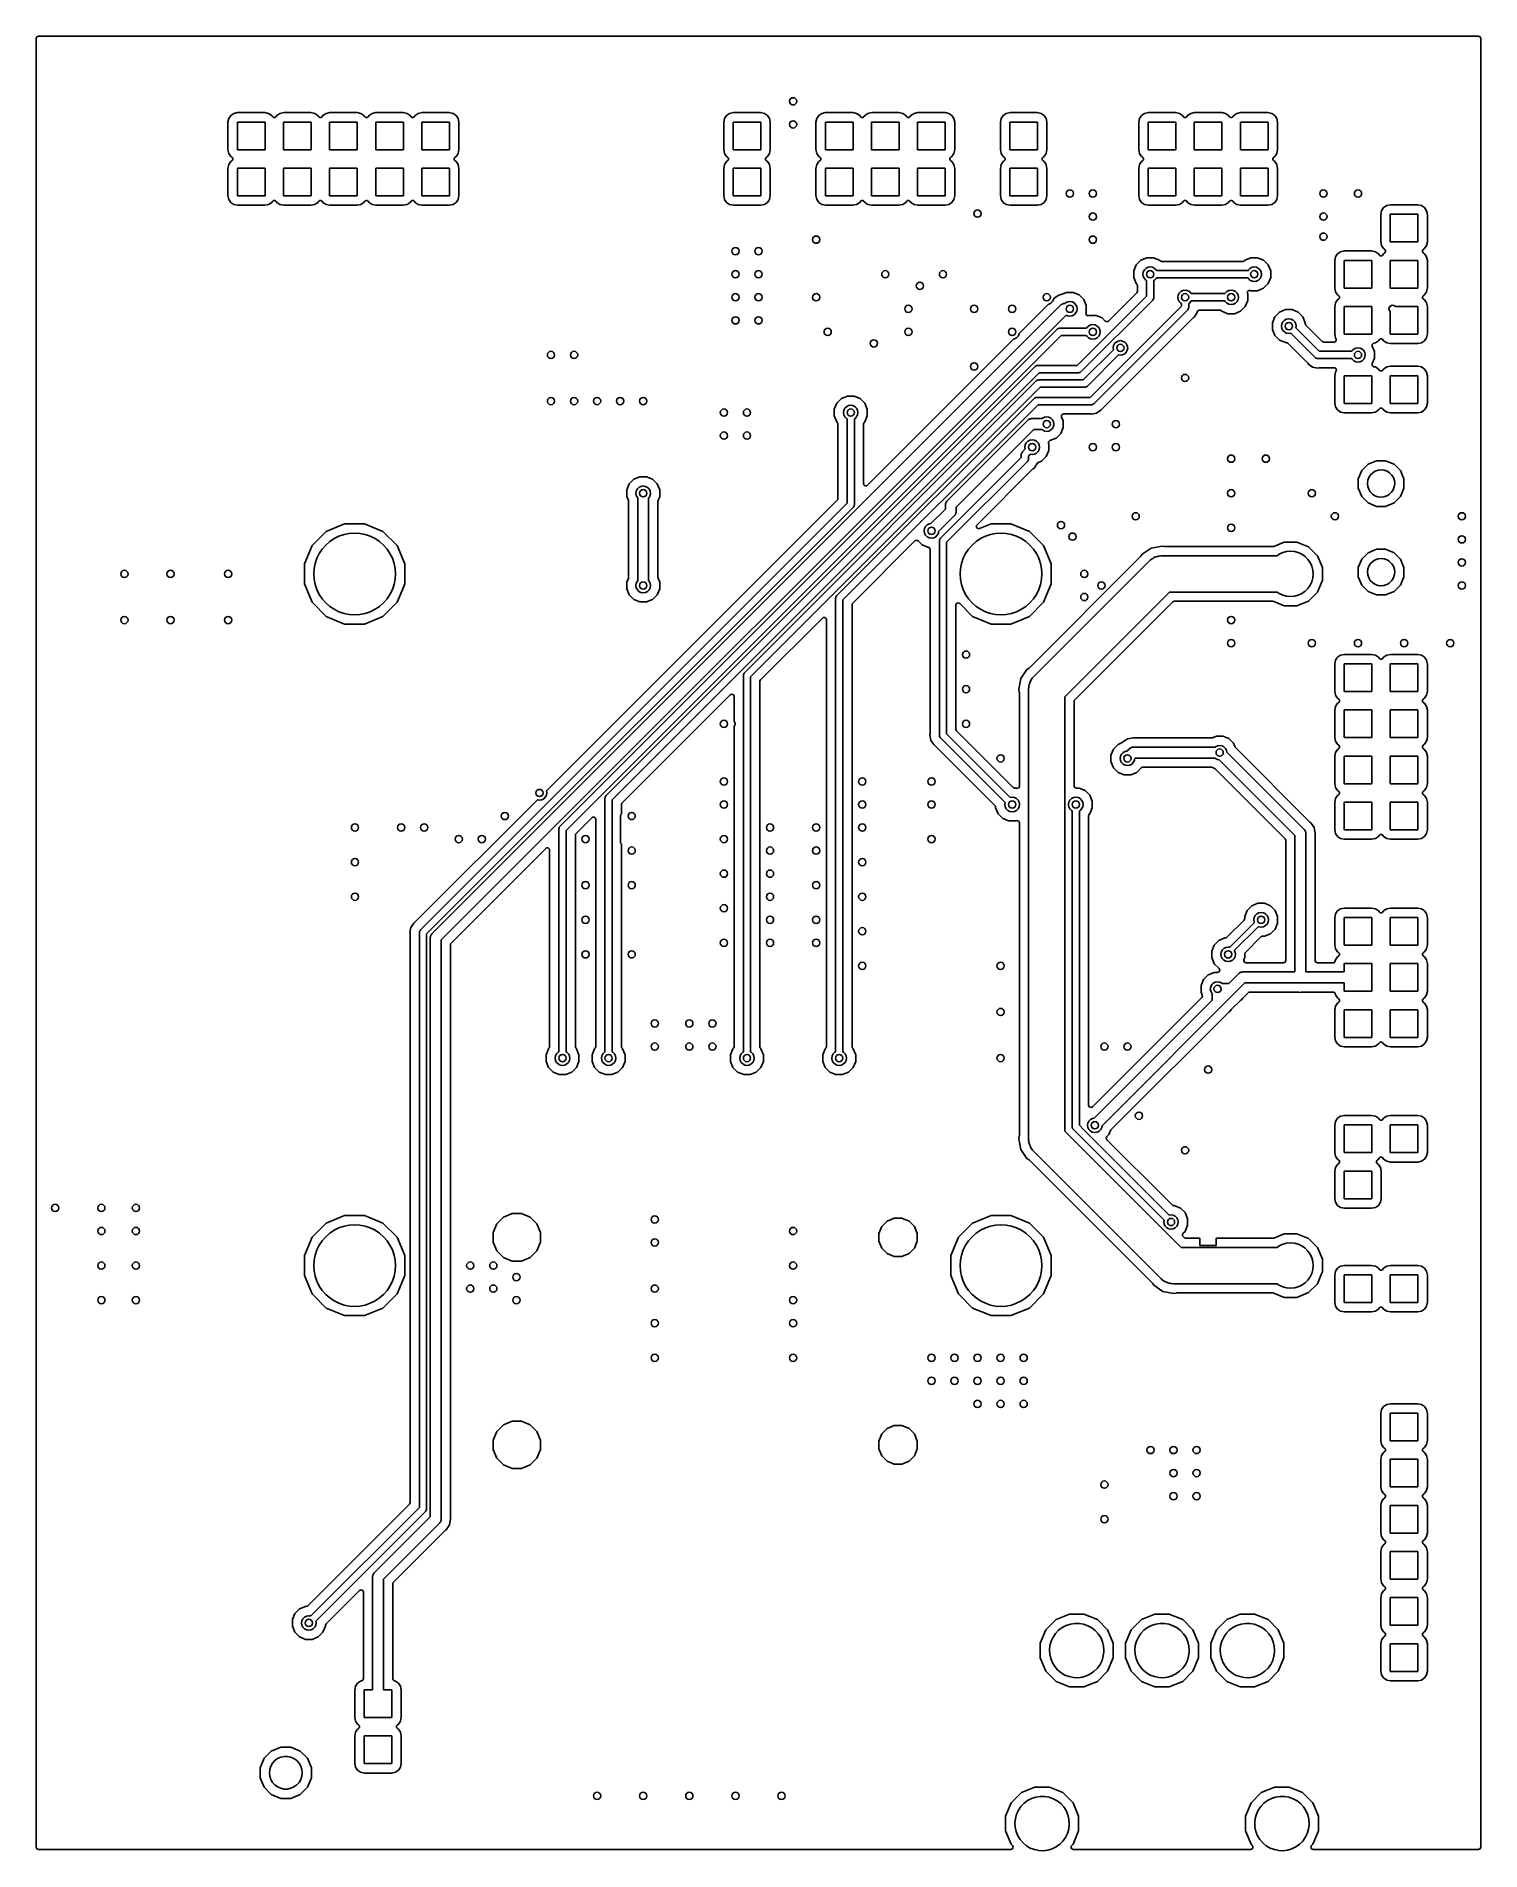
# Model space of a CAD drawing. Extents: x 0.03 to 3.17, y 0.03 to 3.97.
import ezdxf

# ---------------------------------------------------------------- set-up
doc = ezdxf.new("R2010")
doc.units = 0
doc.header["$MEASUREMENT"] = 0
doc.layers.add('BLACK', color=7, linetype='CONTINUOUS')

msp = doc.modelspace()

# ---------------------------------------------------------------- linework, layer by layer
at = {"layer": 'BLACK', "linetype": 'CONTINUOUS'}
for p, q in [((0.033937, 3.96106), (0.034318, 3.96298)), ((0.033937, 0.038937), (0.033937, 3.96106)), ((0.034318, 3.96298), (0.035402, 3.9646)), ((0.035402, 3.9646), (0.037024, 3.96568)), ((0.037024, 3.96568), (0.038937, 3.96606)), ((0.038937, 3.96606), (3.16106, 3.96606)), ((3.16106, 3.96606), (3.16298, 3.96568)), ((3.16298, 3.96568), (3.1646, 3.9646)), ((3.1646, 3.9646), (3.16568, 3.96298)), ((3.16568, 3.96298), (3.16606, 3.96106)), ((3.16606, 3.96106), (3.16606, 0.038937)), ((0.45116, 3.7878), (0.44951, 3.77951)), ((0.44951, 3.77951), (0.44951, 3.72049)), ((0.455581, 3.79442), (0.45116, 3.7878)), ((0.462196, 3.79884), (0.455581, 3.79442)), ((0.470492, 3.80049), (0.462196, 3.79884)), ((0.47, 3.72), (0.47, 3.78)), ((0.47, 3.78), (0.53, 3.78)), ((0.529508, 3.80049), (0.470492, 3.80049)), ((0.537804, 3.79884), (0.529508, 3.80049)), ((0.53, 3.78), (0.53, 3.72)), ((0.544419, 3.79442), (0.537804, 3.79884)), ((0.545843, 3.79229), (0.544419, 3.79442)), ((0.547222, 3.79091), (0.545843, 3.79229)), ((0.549025, 3.79016), (0.547222, 3.79091)), ((0.550975, 3.79016), (0.549025, 3.79016)), ((0.552778, 3.79091), (0.550975, 3.79016)), ((0.554157, 3.79229), (0.552778, 3.79091)), ((0.555581, 3.79442), (0.554157, 3.79229)), ((0.562196, 3.79884), (0.555581, 3.79442)), ((0.570492, 3.80049), (0.562196, 3.79884)), ((0.57, 3.72), (0.57, 3.78)), ((0.57, 3.78), (0.63, 3.78)), ((0.629508, 3.80049), (0.570492, 3.80049)), ((0.637804, 3.79884), (0.629508, 3.80049)), ((0.63, 3.78), (0.63, 3.72)), ((0.644419, 3.79442), (0.637804, 3.79884)), ((0.645843, 3.79229), (0.644419, 3.79442)), ((0.647222, 3.79091), (0.645843, 3.79229)), ((0.649025, 3.79016), (0.647222, 3.79091)), ((0.650975, 3.79016), (0.649025, 3.79016)), ((0.652778, 3.79091), (0.650975, 3.79016)), ((0.654157, 3.79229), (0.652778, 3.79091)), ((0.655581, 3.79442), (0.654157, 3.79229)), ((0.662196, 3.79884), (0.655581, 3.79442)), ((0.670492, 3.80049), (0.662196, 3.79884)), ((0.67, 3.72), (0.67, 3.78)), ((0.67, 3.78), (0.73, 3.78)), ((0.729508, 3.80049), (0.670492, 3.80049)), ((0.737804, 3.79884), (0.729508, 3.80049)), ((0.73, 3.78), (0.73, 3.72)), ((0.744419, 3.79442), (0.737804, 3.79884)), ((0.745843, 3.79229), (0.744419, 3.79442)), ((0.747222, 3.79091), (0.745843, 3.79229)), ((0.749025, 3.79016), (0.747222, 3.79091)), ((0.750975, 3.79016), (0.749025, 3.79016)), ((0.752778, 3.79091), (0.750975, 3.79016)), ((0.754157, 3.79229), (0.752778, 3.79091)), ((0.755581, 3.79442), (0.754157, 3.79229)), ((0.762196, 3.79884), (0.755581, 3.79442)), ((0.770492, 3.80049), (0.762196, 3.79884)), ((0.77, 3.72), (0.77, 3.78)), ((0.77, 3.78), (0.83, 3.78)), ((0.829508, 3.80049), (0.770492, 3.80049)), ((0.837804, 3.79884), (0.829508, 3.80049)), ((0.83, 3.78), (0.83, 3.72)), ((0.844419, 3.79442), (0.837804, 3.79884)), ((0.845843, 3.79229), (0.844419, 3.79442)), ((0.847222, 3.79091), (0.845843, 3.79229)), ((0.849025, 3.79016), (0.847222, 3.79091)), ((0.850975, 3.79016), (0.849025, 3.79016)), ((0.852778, 3.79091), (0.850975, 3.79016)), ((0.854157, 3.79229), (0.852778, 3.79091)), ((0.855581, 3.79442), (0.854157, 3.79229)), ((0.862196, 3.79884), (0.855581, 3.79442)), ((0.870492, 3.80049), (0.862196, 3.79884)), ((0.87, 3.72), (0.87, 3.78)), ((0.87, 3.78), (0.93, 3.78)), ((0.929508, 3.80049), (0.870492, 3.80049)), ((0.937804, 3.79884), (0.929508, 3.80049)), ((0.93, 3.78), (0.93, 3.72)), ((0.944419, 3.79442), (0.937804, 3.79884)), ((0.94884, 3.7878), (0.944419, 3.79442)), ((0.95049, 3.77951), (0.94884, 3.7878)), ((0.95049, 3.72049), (0.95049, 3.77951)), ((1.52616, 3.7878), (1.52451, 3.77951)), ((1.52451, 3.77951), (1.52451, 3.72049)), ((1.53058, 3.79442), (1.52616, 3.7878)), ((1.5372, 3.79884), (1.53058, 3.79442)), ((1.54549, 3.80049), (1.5372, 3.79884)), ((1.545, 3.72), (1.545, 3.78)), ((1.545, 3.78), (1.605, 3.78)), ((1.60451, 3.80049), (1.54549, 3.80049)), ((1.6128, 3.79884), (1.60451, 3.80049)), ((1.605, 3.78), (1.605, 3.72)), ((1.61942, 3.79442), (1.6128, 3.79884)), ((1.62384, 3.7878), (1.61942, 3.79442)), ((1.62549, 3.77951), (1.62384, 3.7878)), ((1.62549, 3.72049), (1.62549, 3.77951)), ((1.72616, 3.7878), (1.72451, 3.77951)), ((1.72451, 3.77951), (1.72451, 3.72049)), ((1.73058, 3.79442), (1.72616, 3.7878)), ((1.7372, 3.79884), (1.73058, 3.79442)), ((1.74549, 3.80049), (1.7372, 3.79884)), ((1.745, 3.72), (1.745, 3.78)), ((1.745, 3.78), (1.805, 3.78)), ((1.80451, 3.80049), (1.74549, 3.80049)), ((1.8128, 3.79884), (1.80451, 3.80049)), ((1.805, 3.78), (1.805, 3.72)), ((1.81942, 3.79442), (1.8128, 3.79884)), ((1.82084, 3.79229), (1.81942, 3.79442)), ((1.82222, 3.79091), (1.82084, 3.79229)), ((1.82402, 3.79016), (1.82222, 3.79091)), ((1.82598, 3.79016), (1.82402, 3.79016)), ((1.82778, 3.79091), (1.82598, 3.79016)), ((1.82916, 3.79229), (1.82778, 3.79091)), ((1.83058, 3.79442), (1.82916, 3.79229)), ((1.8372, 3.79884), (1.83058, 3.79442)), ((1.84549, 3.80049), (1.8372, 3.79884)), ((1.845, 3.72), (1.845, 3.78)), ((1.845, 3.78), (1.905, 3.78)), ((1.90451, 3.80049), (1.84549, 3.80049)), ((1.9128, 3.79884), (1.90451, 3.80049)), ((1.905, 3.78), (1.905, 3.72)), ((1.91942, 3.79442), (1.9128, 3.79884)), ((1.92084, 3.79229), (1.91942, 3.79442)), ((1.92222, 3.79091), (1.92084, 3.79229)), ((1.92402, 3.79016), (1.92222, 3.79091)), ((1.92598, 3.79016), (1.92402, 3.79016)), ((1.92778, 3.79091), (1.92598, 3.79016)), ((1.92916, 3.79229), (1.92778, 3.79091)), ((1.93058, 3.79442), (1.92916, 3.79229)), ((1.9372, 3.79884), (1.93058, 3.79442)), ((1.94549, 3.80049), (1.9372, 3.79884)), ((1.945, 3.72), (1.945, 3.78)), ((1.945, 3.78), (2.005, 3.78)), ((2.00451, 3.80049), (1.94549, 3.80049)), ((2.0128, 3.79884), (2.00451, 3.80049)), ((2.005, 3.78), (2.005, 3.72)), ((2.01942, 3.79442), (2.0128, 3.79884)), ((2.02384, 3.7878), (2.01942, 3.79442)), ((2.02549, 3.77951), (2.02384, 3.7878)), ((2.02549, 3.72049), (2.02549, 3.77951)), ((2.12616, 3.7878), (2.12451, 3.77951)), ((2.12451, 3.77951), (2.12451, 3.72049)), ((2.13058, 3.79442), (2.12616, 3.7878)), ((2.1372, 3.79884), (2.13058, 3.79442)), ((2.14549, 3.80049), (2.1372, 3.79884)), ((2.145, 3.72), (2.145, 3.78)), ((2.145, 3.78), (2.205, 3.78)), ((2.20451, 3.80049), (2.14549, 3.80049)), ((2.2128, 3.79884), (2.20451, 3.80049)), ((2.205, 3.78), (2.205, 3.72)), ((2.21942, 3.79442), (2.2128, 3.79884)), ((2.22384, 3.7878), (2.21942, 3.79442)), ((2.22549, 3.77951), (2.22384, 3.7878)), ((2.22549, 3.72049), (2.22549, 3.77951)), ((2.42616, 3.7878), (2.42451, 3.77951)), ((2.42451, 3.77951), (2.42451, 3.72049)), ((2.43058, 3.79442), (2.42616, 3.7878)), ((2.4372, 3.79884), (2.43058, 3.79442)), ((2.44549, 3.80049), (2.4372, 3.79884)), ((2.445, 3.72), (2.445, 3.78)), ((2.445, 3.78), (2.505, 3.78)), ((2.50451, 3.80049), (2.44549, 3.80049)), ((2.5128, 3.79884), (2.50451, 3.80049)), ((2.505, 3.78), (2.505, 3.72)), ((2.51942, 3.79442), (2.5128, 3.79884)), ((2.52084, 3.79229), (2.51942, 3.79442)), ((2.52222, 3.79091), (2.52084, 3.79229)), ((2.52402, 3.79016), (2.52222, 3.79091)), ((2.52598, 3.79016), (2.52402, 3.79016)), ((2.52778, 3.79091), (2.52598, 3.79016)), ((2.52916, 3.79229), (2.52778, 3.79091)), ((2.53058, 3.79442), (2.52916, 3.79229)), ((2.5372, 3.79884), (2.53058, 3.79442)), ((2.54549, 3.80049), (2.5372, 3.79884)), ((2.545, 3.72), (2.545, 3.78)), ((2.545, 3.78), (2.605, 3.78)), ((2.60451, 3.80049), (2.54549, 3.80049)), ((2.6128, 3.79884), (2.60451, 3.80049)), ((2.605, 3.78), (2.605, 3.72)), ((2.61942, 3.79442), (2.6128, 3.79884)), ((2.62084, 3.79229), (2.61942, 3.79442)), ((2.62222, 3.79091), (2.62084, 3.79229)), ((2.62402, 3.79016), (2.62222, 3.79091)), ((2.62598, 3.79016), (2.62402, 3.79016)), ((2.62778, 3.79091), (2.62598, 3.79016)), ((2.62916, 3.79229), (2.62778, 3.79091)), ((2.63058, 3.79442), (2.62916, 3.79229)), ((2.6372, 3.79884), (2.63058, 3.79442)), ((2.64549, 3.80049), (2.6372, 3.79884)), ((2.645, 3.72), (2.645, 3.78)), ((2.645, 3.78), (2.705, 3.78)), ((2.70451, 3.80049), (2.64549, 3.80049)), ((2.7128, 3.79884), (2.70451, 3.80049)), ((2.705, 3.78), (2.705, 3.72)), ((2.71942, 3.79442), (2.7128, 3.79884)), ((2.72384, 3.7878), (2.71942, 3.79442)), ((2.72549, 3.77951), (2.72384, 3.7878)), ((2.72549, 3.72049), (2.72549, 3.77951)), ((0.44951, 3.72049), (0.45116, 3.7122)), ((0.45116, 3.7122), (0.455581, 3.70558)), ((0.455581, 3.70558), (0.457711, 3.70416)), ((0.457711, 3.70416), (0.459091, 3.70278)), ((0.459091, 3.70278), (0.459837, 3.70098)), ((0.459837, 3.69902), (0.459091, 3.69722)), ((0.459837, 3.70098), (0.459837, 3.69902)), ((0.53, 3.72), (0.47, 3.72)), ((0.63, 3.72), (0.57, 3.72)), ((0.73, 3.72), (0.67, 3.72)), ((0.83, 3.72), (0.77, 3.72)), ((0.93, 3.72), (0.87, 3.72)), ((0.940163, 3.70098), (0.940909, 3.70278)), ((0.940163, 3.69902), (0.940163, 3.70098)), ((0.940909, 3.69722), (0.940163, 3.69902)), ((0.940909, 3.70278), (0.942289, 3.70416)), ((0.942289, 3.70416), (0.944419, 3.70558)), ((0.944419, 3.70558), (0.94884, 3.7122)), ((0.94884, 3.7122), (0.95049, 3.72049)), ((1.52451, 3.72049), (1.52616, 3.7122)), ((1.52616, 3.7122), (1.53058, 3.70558)), ((1.53058, 3.70558), (1.53271, 3.70416)), ((1.53271, 3.70416), (1.53409, 3.70278)), ((1.53409, 3.70278), (1.53484, 3.70098)), ((1.53484, 3.69902), (1.53409, 3.69722)), ((1.53484, 3.70098), (1.53484, 3.69902)), ((1.605, 3.72), (1.545, 3.72)), ((1.61516, 3.70098), (1.61591, 3.70278)), ((1.61516, 3.69902), (1.61516, 3.70098)), ((1.61591, 3.69722), (1.61516, 3.69902)), ((1.61591, 3.70278), (1.61729, 3.70416)), ((1.61729, 3.70416), (1.61942, 3.70558)), ((1.61942, 3.70558), (1.62384, 3.7122)), ((1.62384, 3.7122), (1.62549, 3.72049)), ((1.72451, 3.72049), (1.72616, 3.7122)), ((1.72616, 3.7122), (1.73058, 3.70558)), ((1.73058, 3.70558), (1.73271, 3.70416)), ((1.73271, 3.70416), (1.73409, 3.70278)), ((1.73409, 3.70278), (1.73484, 3.70098)), ((1.73484, 3.69902), (1.73409, 3.69722)), ((1.73484, 3.70098), (1.73484, 3.69902)), ((1.805, 3.72), (1.745, 3.72)), ((1.905, 3.72), (1.845, 3.72)), ((2.005, 3.72), (1.945, 3.72)), ((2.01516, 3.70098), (2.01591, 3.70278)), ((2.01516, 3.69902), (2.01516, 3.70098)), ((2.01591, 3.69722), (2.01516, 3.69902)), ((2.01591, 3.70278), (2.01729, 3.70416)), ((2.01729, 3.70416), (2.01942, 3.70558)), ((2.01942, 3.70558), (2.02384, 3.7122)), ((2.02384, 3.7122), (2.02549, 3.72049)), ((2.12451, 3.72049), (2.12616, 3.7122)), ((2.12616, 3.7122), (2.13058, 3.70558)), ((2.13058, 3.70558), (2.13271, 3.70416)), ((2.13271, 3.70416), (2.13409, 3.70278)), ((2.13409, 3.70278), (2.13484, 3.70098)), ((2.13484, 3.69902), (2.13409, 3.69722)), ((2.13484, 3.70098), (2.13484, 3.69902)), ((2.205, 3.72), (2.145, 3.72)), ((2.21516, 3.70098), (2.21591, 3.70278)), ((2.21516, 3.69902), (2.21516, 3.70098)), ((2.21591, 3.69722), (2.21516, 3.69902)), ((2.21591, 3.70278), (2.21729, 3.70416)), ((2.21729, 3.70416), (2.21942, 3.70558)), ((2.21942, 3.70558), (2.22384, 3.7122)), ((2.22384, 3.7122), (2.22549, 3.72049)), ((2.42451, 3.72049), (2.42616, 3.7122)), ((2.42616, 3.7122), (2.43058, 3.70558)), ((2.43058, 3.70558), (2.43271, 3.70416)), ((2.43271, 3.70416), (2.43409, 3.70278)), ((2.43409, 3.70278), (2.43484, 3.70098)), ((2.43484, 3.69902), (2.43409, 3.69722)), ((2.43484, 3.70098), (2.43484, 3.69902)), ((2.505, 3.72), (2.445, 3.72)), ((2.605, 3.72), (2.545, 3.72)), ((2.705, 3.72), (2.645, 3.72)), ((2.71516, 3.70098), (2.71591, 3.70278)), ((2.71516, 3.69902), (2.71516, 3.70098)), ((2.71591, 3.69722), (2.71516, 3.69902)), ((2.71591, 3.70278), (2.71729, 3.70416)), ((2.71729, 3.70416), (2.71942, 3.70558)), ((2.71942, 3.70558), (2.72384, 3.7122)), ((2.72384, 3.7122), (2.72549, 3.72049)), ((0.45116, 3.6878), (0.44951, 3.67951)), ((0.44951, 3.67951), (0.44951, 3.62049)), ((0.455581, 3.69442), (0.45116, 3.6878)), ((0.457711, 3.69584), (0.455581, 3.69442)), ((0.459091, 3.69722), (0.457711, 3.69584)), ((0.47, 3.62), (0.47, 3.68)), ((0.47, 3.68), (0.53, 3.68)), ((0.53, 3.68), (0.53, 3.62)), ((0.57, 3.62), (0.57, 3.68)), ((0.57, 3.68), (0.63, 3.68)), ((0.63, 3.68), (0.63, 3.62)), ((0.67, 3.62), (0.67, 3.68)), ((0.67, 3.68), (0.73, 3.68)), ((0.73, 3.68), (0.73, 3.62)), ((0.77, 3.62), (0.77, 3.68)), ((0.77, 3.68), (0.83, 3.68)), ((0.83, 3.68), (0.83, 3.62)), ((0.87, 3.62), (0.87, 3.68)), ((0.87, 3.68), (0.93, 3.68)), ((0.93, 3.68), (0.93, 3.62)), ((0.942289, 3.69584), (0.940909, 3.69722)), ((0.944419, 3.69442), (0.942289, 3.69584)), ((0.94884, 3.6878), (0.944419, 3.69442)), ((0.95049, 3.67951), (0.94884, 3.6878)), ((0.95049, 3.62049), (0.95049, 3.67951)), ((1.52616, 3.6878), (1.52451, 3.67951)), ((1.52451, 3.67951), (1.52451, 3.62049)), ((1.53058, 3.69442), (1.52616, 3.6878)), ((1.53271, 3.69584), (1.53058, 3.69442)), ((1.53409, 3.69722), (1.53271, 3.69584)), ((1.545, 3.62), (1.545, 3.68)), ((1.545, 3.68), (1.605, 3.68)), ((1.605, 3.68), (1.605, 3.62)), ((1.61729, 3.69584), (1.61591, 3.69722)), ((1.61942, 3.69442), (1.61729, 3.69584)), ((1.62384, 3.6878), (1.61942, 3.69442)), ((1.62549, 3.67951), (1.62384, 3.6878)), ((1.62549, 3.62049), (1.62549, 3.67951)), ((1.72616, 3.6878), (1.72451, 3.67951)), ((1.72451, 3.67951), (1.72451, 3.62049)), ((1.73058, 3.69442), (1.72616, 3.6878)), ((1.73271, 3.69584), (1.73058, 3.69442)), ((1.73409, 3.69722), (1.73271, 3.69584)), ((1.745, 3.62), (1.745, 3.68)), ((1.745, 3.68), (1.805, 3.68)), ((1.805, 3.68), (1.805, 3.62)), ((1.845, 3.62), (1.845, 3.68)), ((1.845, 3.68), (1.905, 3.68)), ((1.905, 3.68), (1.905, 3.62)), ((1.945, 3.62), (1.945, 3.68)), ((1.945, 3.68), (2.005, 3.68)), ((2.005, 3.68), (2.005, 3.62)), ((2.01729, 3.69584), (2.01591, 3.69722)), ((2.01942, 3.69442), (2.01729, 3.69584)), ((2.02384, 3.6878), (2.01942, 3.69442)), ((2.02549, 3.67951), (2.02384, 3.6878)), ((2.02549, 3.62049), (2.02549, 3.67951)), ((2.12616, 3.6878), (2.12451, 3.67951)), ((2.12451, 3.67951), (2.12451, 3.62049)), ((2.13058, 3.69442), (2.12616, 3.6878)), ((2.13271, 3.69584), (2.13058, 3.69442)), ((2.13409, 3.69722), (2.13271, 3.69584)), ((2.145, 3.62), (2.145, 3.68)), ((2.145, 3.68), (2.205, 3.68)), ((2.205, 3.68), (2.205, 3.62)), ((2.21729, 3.69584), (2.21591, 3.69722)), ((2.21942, 3.69442), (2.21729, 3.69584)), ((2.22384, 3.6878), (2.21942, 3.69442)), ((2.22549, 3.67951), (2.22384, 3.6878)), ((2.22549, 3.62049), (2.22549, 3.67951)), ((2.42616, 3.6878), (2.42451, 3.67951)), ((2.42451, 3.67951), (2.42451, 3.62049)), ((2.43058, 3.69442), (2.42616, 3.6878)), ((2.43271, 3.69584), (2.43058, 3.69442)), ((2.43409, 3.69722), (2.43271, 3.69584)), ((2.445, 3.62), (2.445, 3.68)), ((2.445, 3.68), (2.505, 3.68)), ((2.505, 3.68), (2.505, 3.62)), ((2.545, 3.62), (2.545, 3.68)), ((2.545, 3.68), (2.605, 3.68)), ((2.605, 3.68), (2.605, 3.62)), ((2.645, 3.62), (2.645, 3.68)), ((2.645, 3.68), (2.705, 3.68)), ((2.705, 3.68), (2.705, 3.62)), ((2.71729, 3.69584), (2.71591, 3.69722)), ((2.71942, 3.69442), (2.71729, 3.69584)), ((2.72384, 3.6878), (2.71942, 3.69442)), ((2.72549, 3.67951), (2.72384, 3.6878)), ((2.72549, 3.62049), (2.72549, 3.67951)), ((0.44951, 3.62049), (0.45116, 3.6122)), ((0.94884, 3.6122), (0.95049, 3.62049)), ((1.52451, 3.62049), (1.52616, 3.6122)), ((1.62384, 3.6122), (1.62549, 3.62049)), ((1.72451, 3.62049), (1.72616, 3.6122)), ((2.02384, 3.6122), (2.02549, 3.62049)), ((2.12451, 3.62049), (2.12616, 3.6122)), ((2.22384, 3.6122), (2.22549, 3.62049)), ((2.42451, 3.62049), (2.42616, 3.6122)), ((2.72384, 3.6122), (2.72549, 3.62049)), ((0.45116, 3.6122), (0.455581, 3.60558)), ((0.455581, 3.60558), (0.462196, 3.60116)), ((0.462196, 3.60116), (0.470492, 3.59951)), ((0.53, 3.62), (0.47, 3.62)), ((0.470492, 3.59951), (0.529508, 3.59951)), ((0.529508, 3.59951), (0.537804, 3.60116)), ((0.537804, 3.60116), (0.544419, 3.60558)), ((0.544419, 3.60558), (0.545843, 3.60771)), ((0.545843, 3.60771), (0.547222, 3.60909)), ((0.547222, 3.60909), (0.549025, 3.60984)), ((0.549025, 3.60984), (0.550975, 3.60984)), ((0.550975, 3.60984), (0.552778, 3.60909)), ((0.552778, 3.60909), (0.554157, 3.60771)), ((0.554157, 3.60771), (0.555581, 3.60558)), ((0.555581, 3.60558), (0.562196, 3.60116)), ((0.562196, 3.60116), (0.570492, 3.59951)), ((0.63, 3.62), (0.57, 3.62)), ((0.570492, 3.59951), (0.629508, 3.59951)), ((0.629508, 3.59951), (0.637804, 3.60116)), ((0.637804, 3.60116), (0.644419, 3.60558)), ((0.644419, 3.60558), (0.645843, 3.60771)), ((0.645843, 3.60771), (0.647222, 3.60909)), ((0.647222, 3.60909), (0.649025, 3.60984)), ((0.649025, 3.60984), (0.650975, 3.60984)), ((0.650975, 3.60984), (0.652778, 3.60909)), ((0.652778, 3.60909), (0.654157, 3.60771)), ((0.654157, 3.60771), (0.655581, 3.60558)), ((0.655581, 3.60558), (0.662196, 3.60116)), ((0.662196, 3.60116), (0.670492, 3.59951)), ((0.73, 3.62), (0.67, 3.62)), ((0.670492, 3.59951), (0.729508, 3.59951)), ((0.729508, 3.59951), (0.737804, 3.60116)), ((0.737804, 3.60116), (0.744419, 3.60558)), ((0.744419, 3.60558), (0.745843, 3.60771)), ((0.745843, 3.60771), (0.747222, 3.60909)), ((0.747222, 3.60909), (0.749025, 3.60984)), ((0.749025, 3.60984), (0.750975, 3.60984)), ((0.750975, 3.60984), (0.752778, 3.60909)), ((0.752778, 3.60909), (0.754157, 3.60771)), ((0.754157, 3.60771), (0.755581, 3.60558)), ((0.755581, 3.60558), (0.762196, 3.60116)), ((0.762196, 3.60116), (0.770492, 3.59951)), ((0.83, 3.62), (0.77, 3.62)), ((0.770492, 3.59951), (0.829508, 3.59951)), ((0.829508, 3.59951), (0.837804, 3.60116)), ((0.837804, 3.60116), (0.844419, 3.60558)), ((0.844419, 3.60558), (0.845843, 3.60771)), ((0.845843, 3.60771), (0.847222, 3.60909)), ((0.847222, 3.60909), (0.849025, 3.60984)), ((0.849025, 3.60984), (0.850975, 3.60984)), ((0.850975, 3.60984), (0.852778, 3.60909)), ((0.852778, 3.60909), (0.854157, 3.60771)), ((0.854157, 3.60771), (0.855581, 3.60558)), ((0.855581, 3.60558), (0.862196, 3.60116)), ((0.862196, 3.60116), (0.870492, 3.59951)), ((0.93, 3.62), (0.87, 3.62)), ((0.870492, 3.59951), (0.929508, 3.59951)), ((0.929508, 3.59951), (0.937804, 3.60116)), ((0.937804, 3.60116), (0.944419, 3.60558)), ((0.944419, 3.60558), (0.94884, 3.6122)), ((1.52616, 3.6122), (1.53058, 3.60558)), ((1.53058, 3.60558), (1.5372, 3.60116)), ((1.5372, 3.60116), (1.54549, 3.59951)), ((1.605, 3.62), (1.545, 3.62)), ((1.54549, 3.59951), (1.60451, 3.59951)), ((1.60451, 3.59951), (1.6128, 3.60116)), ((1.6128, 3.60116), (1.61942, 3.60558)), ((1.61942, 3.60558), (1.62384, 3.6122)), ((1.72616, 3.6122), (1.73058, 3.60558)), ((1.73058, 3.60558), (1.7372, 3.60116)), ((1.7372, 3.60116), (1.74549, 3.59951)), ((1.805, 3.62), (1.745, 3.62)), ((1.74549, 3.59951), (1.80451, 3.59951)), ((1.80451, 3.59951), (1.8128, 3.60116)), ((1.8128, 3.60116), (1.81942, 3.60558)), ((1.81942, 3.60558), (1.82084, 3.60771)), ((1.82084, 3.60771), (1.82222, 3.60909)), ((1.82222, 3.60909), (1.82402, 3.60984)), ((1.82402, 3.60984), (1.82598, 3.60984)), ((1.82598, 3.60984), (1.82778, 3.60909)), ((1.82778, 3.60909), (1.82916, 3.60771)), ((1.82916, 3.60771), (1.83058, 3.60558)), ((1.83058, 3.60558), (1.8372, 3.60116)), ((1.8372, 3.60116), (1.84549, 3.59951)), ((1.905, 3.62), (1.845, 3.62)), ((1.84549, 3.59951), (1.90451, 3.59951)), ((1.90451, 3.59951), (1.9128, 3.60116)), ((1.9128, 3.60116), (1.91942, 3.60558)), ((1.91942, 3.60558), (1.92084, 3.60771)), ((1.92084, 3.60771), (1.92222, 3.60909)), ((1.92222, 3.60909), (1.92402, 3.60984)), ((1.92402, 3.60984), (1.92598, 3.60984)), ((1.92598, 3.60984), (1.92778, 3.60909)), ((1.92778, 3.60909), (1.92916, 3.60771)), ((1.92916, 3.60771), (1.93058, 3.60558)), ((1.93058, 3.60558), (1.9372, 3.60116)), ((1.9372, 3.60116), (1.94549, 3.59951)), ((2.005, 3.62), (1.945, 3.62)), ((1.94549, 3.59951), (2.00451, 3.59951)), ((2.00451, 3.59951), (2.0128, 3.60116)), ((2.0128, 3.60116), (2.01942, 3.60558)), ((2.01942, 3.60558), (2.02384, 3.6122)), ((2.12616, 3.6122), (2.13058, 3.60558)), ((2.13058, 3.60558), (2.1372, 3.60116)), ((2.1372, 3.60116), (2.14549, 3.59951)), ((2.205, 3.62), (2.145, 3.62)), ((2.14549, 3.59951), (2.20451, 3.59951)), ((2.20451, 3.59951), (2.2128, 3.60116)), ((2.2128, 3.60116), (2.21942, 3.60558)), ((2.21942, 3.60558), (2.22384, 3.6122)), ((2.42616, 3.6122), (2.43058, 3.60558)), ((2.43058, 3.60558), (2.4372, 3.60116)), ((2.4372, 3.60116), (2.44549, 3.59951)), ((2.505, 3.62), (2.445, 3.62)), ((2.44549, 3.59951), (2.50451, 3.59951)), ((2.50451, 3.59951), (2.5128, 3.60116)), ((2.5128, 3.60116), (2.51942, 3.60558)), ((2.51942, 3.60558), (2.52084, 3.60771)), ((2.52084, 3.60771), (2.52222, 3.60909)), ((2.52222, 3.60909), (2.52402, 3.60984)), ((2.52402, 3.60984), (2.52598, 3.60984)), ((2.52598, 3.60984), (2.52778, 3.60909)), ((2.52778, 3.60909), (2.52916, 3.60771)), ((2.52916, 3.60771), (2.53058, 3.60558)), ((2.53058, 3.60558), (2.5372, 3.60116)), ((2.5372, 3.60116), (2.54549, 3.59951)), ((2.605, 3.62), (2.545, 3.62)), ((2.54549, 3.59951), (2.60451, 3.59951)), ((2.60451, 3.59951), (2.6128, 3.60116)), ((2.6128, 3.60116), (2.61942, 3.60558)), ((2.61942, 3.60558), (2.62084, 3.60771)), ((2.62084, 3.60771), (2.62222, 3.60909)), ((2.62222, 3.60909), (2.62402, 3.60984)), ((2.62402, 3.60984), (2.62598, 3.60984)), ((2.62598, 3.60984), (2.62778, 3.60909)), ((2.62778, 3.60909), (2.62916, 3.60771)), ((2.62916, 3.60771), (2.63058, 3.60558)), ((2.63058, 3.60558), (2.6372, 3.60116)), ((2.6372, 3.60116), (2.64549, 3.59951)), ((2.705, 3.62), (2.645, 3.62)), ((2.64549, 3.59951), (2.70451, 3.59951)), ((2.70451, 3.59951), (2.7128, 3.60116)), ((2.7128, 3.60116), (2.71942, 3.60558)), ((2.71942, 3.60558), (2.72384, 3.6122)), ((2.95116, 3.5878), (2.94951, 3.57951)), ((2.95558, 3.59442), (2.95116, 3.5878)), ((2.9622, 3.59884), (2.95558, 3.59442)), ((2.97049, 3.60049), (2.9622, 3.59884)), ((3.02951, 3.60049), (2.97049, 3.60049)), ((3.0378, 3.59884), (3.02951, 3.60049)), ((3.04442, 3.59442), (3.0378, 3.59884)), ((3.04884, 3.5878), (3.04442, 3.59442)), ((3.05049, 3.57951), (3.04884, 3.5878)), ((2.94951, 3.57951), (2.94951, 3.52049)), ((2.97, 3.52), (2.97, 3.58)), ((2.97, 3.58), (3.03, 3.58)), ((3.03, 3.58), (3.03, 3.52)), ((3.05049, 3.52049), (3.05049, 3.57951)), ((2.94951, 3.52049), (2.95116, 3.5122)), ((2.95116, 3.5122), (2.95558, 3.50558)), ((2.95558, 3.50558), (2.95771, 3.50416)), ((2.95771, 3.50416), (2.95909, 3.50278)), ((2.95909, 3.50278), (2.95984, 3.50098)), ((3.03, 3.52), (2.97, 3.52)), ((3.04016, 3.50098), (3.04091, 3.50278)), ((3.04091, 3.50278), (3.04229, 3.50416)), ((3.04229, 3.50416), (3.04442, 3.50558)), ((3.04442, 3.50558), (3.04884, 3.5122)), ((3.04884, 3.5122), (3.05049, 3.52049)), ((2.4191, 3.47025), (2.41366, 3.45711)), ((2.42916, 3.48031), (2.4191, 3.47025)), ((2.4423, 3.48575), (2.42916, 3.48031)), ((2.44015, 3.46274), (2.44454, 3.46498)), ((2.45652, 3.48575), (2.4423, 3.48575)), ((2.44454, 3.46498), (2.44941, 3.46575)), ((2.44941, 3.46575), (2.45428, 3.46498)), ((2.45428, 3.46498), (2.45867, 3.46274)), ((2.46966, 3.48031), (2.45652, 3.48575)), ((2.47063, 3.47934), (2.46966, 3.48031)), ((2.47225, 3.47825), (2.47063, 3.47934)), ((2.47416, 3.47787), (2.47225, 3.47825)), ((2.65025, 3.47787), (2.47416, 3.47787)), ((2.65216, 3.47825), (2.65025, 3.47787)), ((2.65378, 3.47934), (2.65216, 3.47825)), ((2.65475, 3.48031), (2.65378, 3.47934)), ((2.66789, 3.48575), (2.65475, 3.48031)), ((2.66574, 3.46274), (2.67013, 3.46498)), ((2.68211, 3.48575), (2.66789, 3.48575)), ((2.67013, 3.46498), (2.675, 3.46575)), ((2.675, 3.46575), (2.67987, 3.46498)), ((2.67987, 3.46498), (2.68426, 3.46274)), ((2.69525, 3.48031), (2.68211, 3.48575)), ((2.70531, 3.47025), (2.69525, 3.48031)), ((2.71075, 3.45711), (2.70531, 3.47025)), ((2.85116, 3.4878), (2.84951, 3.47951)), ((2.84951, 3.47951), (2.84951, 3.42049)), ((2.85558, 3.49442), (2.85116, 3.4878)), ((2.8622, 3.49884), (2.85558, 3.49442)), ((2.87049, 3.50049), (2.8622, 3.49884)), ((2.87, 3.42), (2.87, 3.48)), ((2.87, 3.48), (2.93, 3.48)), ((2.92951, 3.50049), (2.87049, 3.50049)), ((2.9378, 3.49884), (2.92951, 3.50049)), ((2.93, 3.48), (2.93, 3.42)), ((2.94442, 3.49442), (2.9378, 3.49884)), ((2.94584, 3.49229), (2.94442, 3.49442)), ((2.94722, 3.49091), (2.94584, 3.49229)), ((2.94902, 3.49016), (2.94722, 3.49091)), ((2.95098, 3.49016), (2.94902, 3.49016)), ((2.95278, 3.49091), (2.95098, 3.49016)), ((2.95416, 3.49229), (2.95278, 3.49091)), ((2.95558, 3.49442), (2.95416, 3.49229)), ((2.95771, 3.49584), (2.95558, 3.49442)), ((2.95909, 3.49722), (2.95771, 3.49584)), ((2.95984, 3.49902), (2.95909, 3.49722)), ((2.95984, 3.50098), (2.95984, 3.49902)), ((2.97, 3.42), (2.97, 3.48)), ((2.97, 3.48), (3.03, 3.48)), ((3.03, 3.48), (3.03, 3.42)), ((3.04016, 3.49902), (3.04016, 3.50098)), ((3.04091, 3.49722), (3.04016, 3.49902)), ((3.04229, 3.49584), (3.04091, 3.49722)), ((3.04442, 3.49442), (3.04229, 3.49584)), ((3.04884, 3.4878), (3.04442, 3.49442)), ((3.05049, 3.47951), (3.04884, 3.4878)), ((3.05049, 3.42049), (3.05049, 3.47951)), ((2.41366, 3.45711), (2.41366, 3.44289)), ((2.41366, 3.44289), (2.4191, 3.42975)), ((2.4191, 3.42975), (2.42007, 3.42878)), ((2.42007, 3.42878), (2.42115, 3.42716)), ((2.42115, 3.42716), (2.42154, 3.42525)), ((2.42154, 3.42525), (2.42154, 3.41303)), ((2.43366, 3.45), (2.43443, 3.45487)), ((2.43443, 3.44513), (2.43366, 3.45)), ((2.43443, 3.45487), (2.43667, 3.45926)), ((2.43667, 3.44074), (2.43443, 3.44513)), ((2.43667, 3.45926), (2.44015, 3.46274)), ((2.44015, 3.43726), (2.43667, 3.44074)), ((2.44154, 3.43656), (2.44015, 3.43726)), ((2.44154, 3.40267), (2.44154, 3.43656)), ((2.45867, 3.43726), (2.45728, 3.43656)), ((2.45728, 3.43656), (2.45728, 3.3994)), ((2.45867, 3.46274), (2.46215, 3.45926)), ((2.46215, 3.44074), (2.45867, 3.43726)), ((2.46215, 3.45926), (2.46285, 3.45787)), ((2.46285, 3.44213), (2.46215, 3.44074)), ((2.46285, 3.45787), (2.66156, 3.45787)), ((2.66156, 3.44213), (2.46285, 3.44213)), ((2.66156, 3.45787), (2.66226, 3.45926)), ((2.66226, 3.44074), (2.66156, 3.44213)), ((2.66226, 3.45926), (2.66574, 3.46274)), ((2.66574, 3.43726), (2.66226, 3.44074)), ((2.67013, 3.43502), (2.66574, 3.43726)), ((2.675, 3.43425), (2.67013, 3.43502)), ((2.67987, 3.43502), (2.675, 3.43425)), ((2.68426, 3.43726), (2.67987, 3.43502)), ((2.68426, 3.46274), (2.68774, 3.45926)), ((2.68774, 3.44074), (2.68426, 3.43726)), ((2.68774, 3.45926), (2.68998, 3.45487)), ((2.68998, 3.44513), (2.68774, 3.44074)), ((2.68998, 3.45487), (2.69075, 3.45)), ((2.69075, 3.45), (2.68998, 3.44513)), ((2.69525, 3.41969), (2.70531, 3.42975)), ((2.70531, 3.42975), (2.71075, 3.44289)), ((2.71075, 3.44289), (2.71075, 3.45711)), ((2.22885, 3.38486), (2.16514, 3.32115)), ((2.22987, 3.38502), (2.22885, 3.38486)), ((2.23426, 3.38726), (2.22987, 3.38502)), ((2.23774, 3.39074), (2.23426, 3.38726)), ((2.23998, 3.39513), (2.23774, 3.39074)), ((2.24023, 3.39672), (2.23998, 3.39513)), ((2.24104, 3.39793), (2.24023, 3.39672)), ((2.25156, 3.40497), (2.24104, 3.39793)), ((2.25563, 3.40577), (2.25156, 3.40497)), ((2.25657, 3.40606), (2.25563, 3.40577)), ((2.25631, 3.38391), (2.2574, 3.38481)), ((2.26789, 3.41075), (2.25657, 3.40606)), ((2.2574, 3.38481), (2.25861, 3.38533)), ((2.25861, 3.38533), (2.25972, 3.38602)), ((2.25972, 3.38602), (2.26058, 3.38618)), ((2.26058, 3.38618), (2.26138, 3.38652)), ((2.26138, 3.38652), (2.26269, 3.38657)), ((2.26269, 3.38657), (2.26397, 3.38681)), ((2.26397, 3.38681), (2.26481, 3.38681)), ((2.26481, 3.38681), (2.26574, 3.38774)), ((2.26574, 3.38774), (2.27013, 3.38998)), ((2.28211, 3.41075), (2.26789, 3.41075)), ((2.27013, 3.38998), (2.275, 3.39075)), ((2.275, 3.39075), (2.27987, 3.38998)), ((2.27987, 3.38998), (2.28426, 3.38774)), ((2.29525, 3.40531), (2.28211, 3.41075)), ((2.28426, 3.38774), (2.28774, 3.38426)), ((2.28774, 3.38426), (2.28998, 3.37987)), ((2.29106, 3.2522), (2.44154, 3.40267)), ((2.30531, 3.39525), (2.29525, 3.40531)), ((2.45498, 3.39384), (2.29988, 3.23874)), ((2.31075, 3.38211), (2.30531, 3.39525)), ((2.42007, 3.40949), (2.3591, 3.34852)), ((2.42115, 3.41111), (2.42007, 3.40949)), ((2.42154, 3.41303), (2.42115, 3.41111)), ((2.45568, 3.39496), (2.45498, 3.39384)), ((2.4565, 3.39598), (2.45568, 3.39496)), ((2.4566, 3.39642), (2.4565, 3.39598)), ((2.45684, 3.39681), (2.4566, 3.39642)), ((2.45699, 3.39811), (2.45684, 3.39681)), ((2.45728, 3.3994), (2.45699, 3.39811)), ((2.50925, 3.4), (2.51002, 3.40487)), ((2.51002, 3.39513), (2.50925, 3.4)), ((2.51002, 3.40487), (2.51226, 3.40926)), ((2.51226, 3.39074), (2.51002, 3.39513)), ((2.51226, 3.40926), (2.51574, 3.41274)), ((2.51574, 3.38726), (2.51226, 3.39074)), ((2.51574, 3.41274), (2.52013, 3.41498)), ((2.51713, 3.38656), (2.51574, 3.38726)), ((2.51713, 3.38099), (2.51713, 3.38656)), ((2.52013, 3.41498), (2.525, 3.41575)), ((2.525, 3.41575), (2.52987, 3.41498)), ((2.52987, 3.41498), (2.53426, 3.41274)), ((2.53426, 3.38726), (2.53287, 3.38656)), ((2.53287, 3.38656), (2.53287, 3.37772)), ((2.53426, 3.41274), (2.53774, 3.40926)), ((2.53774, 3.39074), (2.53426, 3.38726)), ((2.53774, 3.40926), (2.53844, 3.40787)), ((2.53844, 3.39213), (2.53774, 3.39074)), ((2.53844, 3.40787), (2.61156, 3.40787)), ((2.61156, 3.39213), (2.53844, 3.39213)), ((2.61156, 3.40787), (2.61226, 3.40926)), ((2.61226, 3.39074), (2.61156, 3.39213)), ((2.61226, 3.40926), (2.61574, 3.41274)), ((2.61574, 3.38726), (2.61226, 3.39074)), ((2.61574, 3.41274), (2.62013, 3.41498)), ((2.62013, 3.38502), (2.61574, 3.38726)), ((2.62013, 3.41498), (2.625, 3.41575)), ((2.625, 3.38425), (2.62013, 3.38502)), ((2.625, 3.41575), (2.62987, 3.41498)), ((2.62987, 3.38502), (2.625, 3.38425)), ((2.62987, 3.41498), (2.63426, 3.41274)), ((2.63426, 3.38726), (2.62987, 3.38502)), ((2.63426, 3.41274), (2.63774, 3.40926)), ((2.63774, 3.39074), (2.63426, 3.38726)), ((2.63774, 3.40926), (2.63998, 3.40487)), ((2.63998, 3.39513), (2.63774, 3.39074)), ((2.63998, 3.40487), (2.64075, 3.4)), ((2.64075, 3.4), (2.63998, 3.39513)), ((2.65531, 3.37975), (2.66075, 3.39289)), ((2.65994, 3.41006), (2.66032, 3.41198)), ((2.66032, 3.40815), (2.65994, 3.41006)), ((2.66032, 3.41198), (2.6614, 3.4136)), ((2.66075, 3.40711), (2.66032, 3.40815)), ((2.66075, 3.39289), (2.66075, 3.40711)), ((2.6614, 3.4136), (2.66302, 3.41468)), ((2.66302, 3.41468), (2.66494, 3.41506)), ((2.66494, 3.41506), (2.66685, 3.41468)), ((2.66685, 3.41468), (2.66789, 3.41425)), ((2.66789, 3.41425), (2.68211, 3.41425)), ((2.68211, 3.41425), (2.69525, 3.41969)), ((2.84951, 3.42049), (2.85116, 3.4122)), ((2.85116, 3.3878), (2.84951, 3.37951)), ((2.85116, 3.4122), (2.85558, 3.40558)), ((2.85558, 3.39442), (2.85116, 3.3878)), ((2.85558, 3.40558), (2.85771, 3.40416)), ((2.85771, 3.39584), (2.85558, 3.39442)), ((2.85771, 3.40416), (2.85909, 3.40278)), ((2.85909, 3.39722), (2.85771, 3.39584)), ((2.85909, 3.40278), (2.85984, 3.40098)), ((2.85984, 3.39902), (2.85909, 3.39722)), ((2.85984, 3.40098), (2.85984, 3.39902)), ((2.93, 3.42), (2.87, 3.42)), ((3.03, 3.42), (2.97, 3.42)), ((3.04016, 3.40098), (3.04091, 3.40278)), ((3.04016, 3.39902), (3.04016, 3.40098)), ((3.04091, 3.39722), (3.04016, 3.39902)), ((3.04091, 3.40278), (3.04229, 3.40416)), ((3.04229, 3.39584), (3.04091, 3.39722)), ((3.04229, 3.40416), (3.04442, 3.40558)), ((3.04442, 3.39442), (3.04229, 3.39584)), ((3.04442, 3.40558), (3.04884, 3.4122)), ((3.04884, 3.3878), (3.04442, 3.39442)), ((3.04884, 3.4122), (3.05049, 3.42049)), ((3.05049, 3.37951), (3.04884, 3.3878)), ((0.891648, 2.01938), (2.25562, 3.38335)), ((2.2672, 3.36152), (0.911811, 2.00613)), ((2.25562, 3.38335), (2.25593, 3.3836)), ((2.25593, 3.3836), (2.25604, 3.38375)), ((2.25604, 3.38375), (2.25631, 3.38391)), ((2.27013, 3.36002), (2.2672, 3.36152)), ((2.275, 3.35925), (2.27013, 3.36002)), ((2.27987, 3.36002), (2.275, 3.35925)), ((2.28426, 3.36226), (2.27987, 3.36002)), ((2.28774, 3.36574), (2.28426, 3.36226)), ((2.28998, 3.37013), (2.28774, 3.36574)), ((2.28998, 3.37987), (2.29075, 3.375)), ((2.29075, 3.375), (2.28998, 3.37013)), ((2.30994, 3.36494), (2.31032, 3.36685)), ((2.31032, 3.36302), (2.30994, 3.36494)), ((2.31032, 3.36685), (2.31075, 3.36789)), ((2.3114, 3.3614), (2.31032, 3.36302)), ((2.31075, 3.36789), (2.31075, 3.38211)), ((2.31302, 3.36032), (2.3114, 3.3614)), ((2.31494, 3.35994), (2.31302, 3.36032)), ((2.31685, 3.36032), (2.31494, 3.35994)), ((2.31789, 3.36075), (2.31685, 3.36032)), ((2.33211, 3.36075), (2.31789, 3.36075)), ((2.31901, 3.18287), (2.51713, 3.38099)), ((2.53057, 3.37216), (2.32783, 3.16942)), ((2.34525, 3.35531), (2.33211, 3.36075)), ((2.34427, 3.15758), (2.53583, 3.34914)), ((2.35203, 3.34852), (2.34525, 3.35531)), ((2.35365, 3.34744), (2.35203, 3.34852)), ((2.35557, 3.34706), (2.35365, 3.34744)), ((2.35748, 3.34744), (2.35557, 3.34706)), ((2.3591, 3.34852), (2.35748, 3.34744)), ((2.53127, 3.37327), (2.53057, 3.37216)), ((2.53209, 3.3743), (2.53127, 3.37327)), ((2.53219, 3.37474), (2.53209, 3.3743)), ((2.53243, 3.37513), (2.53219, 3.37474)), ((2.53258, 3.37643), (2.53243, 3.37513)), ((2.53287, 3.37772), (2.53258, 3.37643)), ((2.53583, 3.34914), (2.54242, 3.35573)), ((2.54242, 3.35573), (2.54318, 3.35635)), ((2.54318, 3.35635), (2.5451, 3.35763)), ((2.5451, 3.35763), (2.55126, 3.36685)), ((2.55126, 3.36685), (2.55151, 3.3681)), ((2.55151, 3.3681), (2.55225, 3.3699)), ((2.55225, 3.3699), (2.55363, 3.37128)), ((2.55363, 3.37128), (2.55543, 3.37203)), ((2.55543, 3.37203), (2.55641, 3.37213)), ((2.55641, 3.37213), (2.60025, 3.37213)), ((2.60025, 3.37213), (2.60216, 3.37175)), ((2.60216, 3.37175), (2.60378, 3.37066)), ((2.60378, 3.37066), (2.60475, 3.36969)), ((2.60475, 3.36969), (2.61789, 3.36425)), ((2.61789, 3.36425), (2.63211, 3.36425)), ((2.63211, 3.36425), (2.64525, 3.36969)), ((2.64525, 3.36969), (2.65531, 3.37975)), ((2.71969, 3.35775), (2.71425, 3.34461)), ((2.72975, 3.36781), (2.71969, 3.35775)), ((2.74289, 3.37325), (2.72975, 3.36781)), ((2.73502, 3.34237), (2.73726, 3.34676)), ((2.73726, 3.34676), (2.74074, 3.35024)), ((2.74074, 3.35024), (2.74513, 3.35248)), ((2.75711, 3.37325), (2.74289, 3.37325)), ((2.74513, 3.35248), (2.75, 3.35325)), ((2.75, 3.35325), (2.75487, 3.35248)), ((2.75487, 3.35248), (2.75926, 3.35024)), ((2.77025, 3.36781), (2.75711, 3.37325)), ((2.75926, 3.35024), (2.76274, 3.34676)), ((2.76274, 3.34676), (2.76498, 3.34237)), ((2.78031, 3.35775), (2.77025, 3.36781)), ((2.78575, 3.34461), (2.78031, 3.35775)), ((2.84951, 3.37951), (2.84951, 3.32049)), ((2.87, 3.32), (2.87, 3.38)), ((2.87, 3.38), (2.93, 3.38)), ((2.93, 3.38), (2.93, 3.32)), ((2.96718, 3.37589), (2.96834, 3.3792)), ((2.96756, 3.37241), (2.96718, 3.37589)), ((2.96942, 3.36944), (2.96756, 3.37241)), ((2.96834, 3.3792), (2.97082, 3.38167)), ((2.97, 3.36886), (2.96942, 3.36944)), ((2.97, 3.32), (2.97, 3.36886)), ((2.97082, 3.38167), (2.97412, 3.38282)), ((2.97412, 3.38282), (2.9776, 3.38243)), ((2.9776, 3.38243), (2.98057, 3.38057)), ((2.98057, 3.38057), (2.98114, 3.38)), ((2.98114, 3.38), (3.03, 3.38)), ((3.03, 3.38), (3.03, 3.32)), ((3.05049, 3.32049), (3.05049, 3.37951)), ((1.16943, 2.25262), (2.24739, 3.33058)), ((2.25621, 3.31713), (1.18287, 2.24379)), ((2.15385, 3.30986), (1.83641, 2.99242)), ((2.15487, 3.31002), (2.15385, 3.30986)), ((2.15926, 3.31226), (2.15487, 3.31002)), ((2.16274, 3.31574), (2.15926, 3.31226)), ((2.16498, 3.32013), (2.16274, 3.31574)), ((2.16514, 3.32115), (2.16498, 3.32013)), ((2.24739, 3.33058), (2.24851, 3.33128)), ((2.24851, 3.33128), (2.24954, 3.3321)), ((2.24954, 3.3321), (2.24998, 3.3322)), ((2.24998, 3.3322), (2.25036, 3.33244)), ((2.25036, 3.33244), (2.25167, 3.33258)), ((2.25167, 3.33258), (2.25295, 3.33287)), ((2.25295, 3.33287), (2.31156, 3.33287)), ((2.31156, 3.31713), (2.25621, 3.31713)), ((2.31156, 3.33287), (2.31226, 3.33426)), ((2.31226, 3.31574), (2.31156, 3.31713)), ((2.31226, 3.33426), (2.31574, 3.33774)), ((2.31574, 3.31226), (2.31226, 3.31574)), ((2.31574, 3.33774), (2.32013, 3.33998)), ((2.32013, 3.31002), (2.31574, 3.31226)), ((2.32013, 3.33998), (2.325, 3.34075)), ((2.325, 3.30925), (2.32013, 3.31002)), ((2.325, 3.34075), (2.32987, 3.33998)), ((2.32987, 3.31002), (2.325, 3.30925)), ((2.32987, 3.33998), (2.33426, 3.33774)), ((2.33426, 3.31226), (2.32987, 3.31002)), ((2.33426, 3.33774), (2.33774, 3.33426)), ((2.33774, 3.31574), (2.33426, 3.31226)), ((2.33774, 3.33426), (2.33998, 3.32987)), ((2.33998, 3.32013), (2.33774, 3.31574)), ((2.33998, 3.32987), (2.34075, 3.325)), ((2.34075, 3.325), (2.33998, 3.32013)), ((2.3799, 3.30521), (2.38477, 3.30598)), ((2.38477, 3.30598), (2.38964, 3.30521)), ((2.71425, 3.34461), (2.71425, 3.33039)), ((2.71425, 3.33039), (2.71969, 3.31725)), ((2.71969, 3.31725), (2.72975, 3.30719)), ((2.72975, 3.30719), (2.74289, 3.30175)), ((2.73425, 3.3375), (2.73502, 3.34237)), ((2.73502, 3.33263), (2.73425, 3.3375)), ((2.73726, 3.32824), (2.73502, 3.33263)), ((2.74074, 3.32476), (2.73726, 3.32824)), ((2.74513, 3.32252), (2.74074, 3.32476)), ((2.75, 3.32175), (2.74513, 3.32252)), ((2.75398, 3.32238), (2.75, 3.32175)), ((2.80693, 3.26943), (2.75398, 3.32238)), ((2.76498, 3.34237), (2.76575, 3.3375)), ((2.76575, 3.3375), (2.76512, 3.33352)), ((2.76512, 3.33352), (2.81576, 3.28287)), ((2.78575, 3.34324), (2.78575, 3.34461)), ((2.78613, 3.34133), (2.78575, 3.34324)), ((2.78721, 3.33971), (2.78613, 3.34133)), ((2.82258, 3.30434), (2.78721, 3.33971)), ((2.84951, 3.32049), (2.85116, 3.3122)), ((2.85116, 3.3122), (2.85219, 3.31065)), ((2.85219, 3.31065), (2.85294, 3.30885)), ((2.85294, 3.3069), (2.85219, 3.3051)), ((2.85294, 3.30885), (2.85294, 3.3069)), ((2.93, 3.32), (2.87, 3.32)), ((2.9378, 3.30116), (2.94442, 3.30558)), ((2.94442, 3.30558), (2.94584, 3.30771)), ((2.94584, 3.30771), (2.94722, 3.30909)), ((2.94722, 3.30909), (2.94902, 3.30984)), ((2.94902, 3.30984), (2.95098, 3.30984)), ((2.95098, 3.30984), (2.95278, 3.30909)), ((2.95278, 3.30909), (2.95416, 3.30771)), ((2.95416, 3.30771), (2.95558, 3.30558)), ((2.95558, 3.30558), (2.9622, 3.30116)), ((3.03, 3.32), (2.97, 3.32)), ((3.0378, 3.30116), (3.04442, 3.30558)), ((3.04442, 3.30558), (3.04884, 3.3122)), ((3.04884, 3.3122), (3.05049, 3.32049)), ((2.30425, 3.22084), (2.36965, 3.28625)), ((2.38079, 3.27511), (2.31307, 3.20739)), ((2.36902, 3.29023), (2.36979, 3.2951)), ((2.36965, 3.28625), (2.36902, 3.29023)), ((2.36979, 3.2951), (2.37203, 3.29949)), ((2.37203, 3.29949), (2.37551, 3.30297)), ((2.37551, 3.30297), (2.3799, 3.30521)), ((2.38477, 3.27448), (2.38079, 3.27511)), ((2.38964, 3.27525), (2.38477, 3.27448)), ((2.38964, 3.30521), (2.39403, 3.30297)), ((2.39403, 3.27749), (2.38964, 3.27525)), ((2.39403, 3.30297), (2.39751, 3.29949)), ((2.39751, 3.28097), (2.39403, 3.27749)), ((2.39751, 3.29949), (2.39975, 3.2951)), ((2.39975, 3.28536), (2.39751, 3.28097)), ((2.39975, 3.2951), (2.40052, 3.29023)), ((2.40052, 3.29023), (2.39975, 3.28536)), ((2.74289, 3.30175), (2.74426, 3.30175)), ((2.74426, 3.30175), (2.74617, 3.30137)), ((2.74617, 3.30137), (2.74779, 3.30029)), ((2.74779, 3.30029), (2.7905, 3.25758)), ((2.80805, 3.26873), (2.80693, 3.26943)), ((2.80907, 3.26791), (2.80805, 3.26873)), ((2.80951, 3.26781), (2.80907, 3.26791)), ((2.8099, 3.26757), (2.80951, 3.26781)), ((2.8112, 3.26742), (2.8099, 3.26757)), ((2.81249, 3.26713), (2.8112, 3.26742)), ((2.88656, 3.26713), (2.81249, 3.26713)), ((2.81576, 3.28287), (2.88656, 3.28287)), ((2.8242, 3.30325), (2.82258, 3.30434)), ((2.82612, 3.30287), (2.8242, 3.30325)), ((2.84804, 3.30287), (2.82612, 3.30287)), ((2.84901, 3.30297), (2.84804, 3.30287)), ((2.85081, 3.30372), (2.84901, 3.30297)), ((2.85219, 3.3051), (2.85081, 3.30372)), ((2.88656, 3.28287), (2.88726, 3.28426)), ((2.88726, 3.26574), (2.88656, 3.26713)), ((2.88726, 3.28426), (2.89074, 3.28774)), ((2.89074, 3.28774), (2.89513, 3.28998)), ((2.89513, 3.28998), (2.9, 3.29075)), ((2.9, 3.29075), (2.90487, 3.28998)), ((2.90487, 3.28998), (2.90926, 3.28774)), ((2.90926, 3.28774), (2.91274, 3.28426)), ((2.91274, 3.28426), (2.91498, 3.27987)), ((2.91498, 3.27013), (2.91274, 3.26574)), ((2.91498, 3.27987), (2.91575, 3.275)), ((2.91575, 3.275), (2.91498, 3.27013)), ((2.93057, 3.29562), (2.93095, 3.29753)), ((2.93095, 3.2937), (2.93057, 3.29562)), ((2.93095, 3.29753), (2.93203, 3.29915)), ((2.93575, 3.28211), (2.93095, 3.2937)), ((2.93095, 3.2563), (2.93575, 3.26789)), ((2.93203, 3.29915), (2.93365, 3.30024)), ((2.93365, 3.30024), (2.93459, 3.30052)), ((2.93459, 3.30052), (2.9378, 3.30116)), ((2.93575, 3.26789), (2.93575, 3.28211)), ((2.9622, 3.30116), (2.97049, 3.29951)), ((2.97049, 3.29951), (3.02951, 3.29951)), ((3.02951, 3.29951), (3.0378, 3.30116)), ((1.26943, 2.31921), (2.20012, 3.2499)), ((2.20894, 3.23645), (1.28287, 2.31038)), ((2.20012, 3.2499), (2.20124, 3.2506)), ((2.20124, 3.2506), (2.20226, 3.25142)), ((2.20226, 3.25142), (2.20271, 3.25152)), ((2.20271, 3.25152), (2.20309, 3.25176)), ((2.20309, 3.25176), (2.2044, 3.2519)), ((2.2044, 3.2519), (2.20568, 3.2522)), ((2.20568, 3.2522), (2.29106, 3.2522)), ((2.29432, 3.23645), (2.20894, 3.23645)), ((2.2956, 3.23674), (2.29432, 3.23645)), ((2.29691, 3.23689), (2.2956, 3.23674)), ((2.29729, 3.23713), (2.29691, 3.23689)), ((2.29774, 3.23723), (2.29729, 3.23713)), ((2.29876, 3.23805), (2.29774, 3.23723)), ((2.29988, 3.23874), (2.29876, 3.23805)), ((2.7905, 3.25758), (2.79112, 3.25682)), ((2.79112, 3.25682), (2.7924, 3.2549)), ((2.7924, 3.2549), (2.80162, 3.24874)), ((2.80162, 3.24874), (2.8125, 3.24658)), ((2.8125, 3.24658), (2.81476, 3.24703)), ((2.81476, 3.24703), (2.81574, 3.24713)), ((2.81574, 3.24713), (2.84804, 3.24713)), ((2.84804, 3.24713), (2.84995, 3.24675)), ((2.85116, 3.2378), (2.84951, 3.22951)), ((2.84951, 3.22951), (2.84951, 3.17049)), ((2.84995, 3.24675), (2.85157, 3.24566)), ((2.85219, 3.23935), (2.85116, 3.2378)), ((2.85157, 3.24566), (2.85265, 3.24404)), ((2.85265, 3.24021), (2.85219, 3.23935)), ((2.85265, 3.24404), (2.85304, 3.24213)), ((2.85304, 3.24213), (2.85265, 3.24021)), ((2.87, 3.17), (2.87, 3.23)), ((2.87, 3.23), (2.93, 3.23)), ((2.89074, 3.26226), (2.88726, 3.26574)), ((2.89513, 3.26002), (2.89074, 3.26226)), ((2.9, 3.25925), (2.89513, 3.26002)), ((2.90487, 3.26002), (2.9, 3.25925)), ((2.90926, 3.26226), (2.90487, 3.26002)), ((2.91274, 3.26574), (2.90926, 3.26226)), ((2.93, 3.23), (2.93, 3.17)), ((2.93066, 3.25536), (2.93095, 3.2563)), ((2.93066, 3.25341), (2.93066, 3.25536)), ((2.93141, 3.2516), (2.93066, 3.25341)), ((2.93279, 3.25023), (2.93141, 3.2516)), ((2.93459, 3.24948), (2.93279, 3.25023)), ((2.9378, 3.24884), (2.93459, 3.24948)), ((2.94442, 3.24442), (2.9378, 3.24884)), ((2.94584, 3.24229), (2.94442, 3.24442)), ((2.94722, 3.24091), (2.94584, 3.24229)), ((2.94902, 3.24016), (2.94722, 3.24091)), ((2.95098, 3.24016), (2.94902, 3.24016)), ((2.95278, 3.24091), (2.95098, 3.24016)), ((2.95416, 3.24229), (2.95278, 3.24091)), ((2.95558, 3.24442), (2.95416, 3.24229)), ((2.9622, 3.24884), (2.95558, 3.24442)), ((2.97049, 3.25049), (2.9622, 3.24884)), ((2.97, 3.17), (2.97, 3.23)), ((2.97, 3.23), (3.03, 3.23)), ((3.02951, 3.25049), (2.97049, 3.25049)), ((3.0378, 3.24884), (3.02951, 3.25049)), ((3.03, 3.23), (3.03, 3.17)), ((3.04442, 3.24442), (3.0378, 3.24884)), ((3.04884, 3.2378), (3.04442, 3.24442)), ((3.05049, 3.22951), (3.04884, 3.2378)), ((3.05049, 3.17049), (3.05049, 3.22951)), ((1.56943, 2.5858), (2.20217, 3.21854)), ((2.21099, 3.20509), (1.58287, 2.57697)), ((2.20217, 3.21854), (2.20329, 3.21924)), ((2.20329, 3.21924), (2.20432, 3.22006)), ((2.20432, 3.22006), (2.20476, 3.22016)), ((2.20476, 3.22016), (2.20514, 3.2204)), ((2.20514, 3.2204), (2.20645, 3.22055)), ((2.20645, 3.22055), (2.20773, 3.22084)), ((2.20773, 3.22084), (2.30425, 3.22084)), ((2.30751, 3.20509), (2.21099, 3.20509)), ((2.30879, 3.20539), (2.30751, 3.20509)), ((2.3101, 3.20553), (2.30879, 3.20539)), ((2.31048, 3.20577), (2.3101, 3.20553)), ((2.31092, 3.20587), (2.31048, 3.20577)), ((2.31195, 3.20669), (2.31092, 3.20587)), ((2.31307, 3.20739), (2.31195, 3.20669)), ((1.76969, 3.17025), (1.76425, 3.15711)), ((1.76425, 3.15711), (1.76425, 3.14289)), ((1.76943, 2.7524), (2.19761, 3.18058)), ((1.77975, 3.18031), (1.76969, 3.17025)), ((1.79289, 3.18575), (1.77975, 3.18031)), ((2.20643, 3.16713), (1.78287, 2.74357)), ((1.78425, 3.15), (1.78502, 3.15487)), ((1.78502, 3.14513), (1.78425, 3.15)), ((1.78502, 3.15487), (1.78726, 3.15926)), ((1.78726, 3.15926), (1.79074, 3.16274)), ((1.79074, 3.16274), (1.79513, 3.16498)), ((1.80711, 3.18575), (1.79289, 3.18575)), ((1.79513, 3.16498), (1.8, 3.16575)), ((1.8, 3.16575), (1.80487, 3.16498)), ((1.80487, 3.16498), (1.80926, 3.16274)), ((1.82025, 3.18031), (1.80711, 3.18575)), ((1.80926, 3.16274), (1.81274, 3.15926)), ((1.81274, 3.15926), (1.81498, 3.15487)), ((1.81498, 3.15487), (1.81575, 3.15)), ((1.81575, 3.15), (1.81498, 3.14513)), ((1.83031, 3.17025), (1.82025, 3.18031)), ((1.83575, 3.15711), (1.83031, 3.17025)), ((1.83575, 3.14289), (1.83575, 3.15711)), ((2.19761, 3.18058), (2.19873, 3.18128)), ((2.19873, 3.18128), (2.19976, 3.1821)), ((2.19976, 3.1821), (2.2002, 3.1822)), ((2.2002, 3.1822), (2.20058, 3.18244)), ((2.20058, 3.18244), (2.20189, 3.18258)), ((2.20189, 3.18258), (2.20317, 3.18287)), ((2.20317, 3.18287), (2.31901, 3.18287)), ((2.32227, 3.16713), (2.20643, 3.16713)), ((2.32355, 3.16742), (2.32227, 3.16713)), ((2.32227, 3.14658), (2.33315, 3.14874)), ((2.32486, 3.16756), (2.32355, 3.16742)), ((2.32524, 3.1678), (2.32486, 3.16756)), ((2.32569, 3.1679), (2.32524, 3.1678)), ((2.32671, 3.16872), (2.32569, 3.1679)), ((2.32783, 3.16942), (2.32671, 3.16872)), ((2.33315, 3.14874), (2.34237, 3.1549)), ((2.34237, 3.1549), (2.34365, 3.15682)), ((2.34365, 3.15682), (2.34427, 3.15758)), ((2.84951, 3.17049), (2.85116, 3.1622)), ((2.85116, 3.1622), (2.85558, 3.15558)), ((2.85558, 3.15558), (2.8622, 3.15116)), ((2.8622, 3.15116), (2.87049, 3.14951)), ((2.93, 3.17), (2.87, 3.17)), ((2.87049, 3.14951), (2.92951, 3.14951)), ((2.92951, 3.14951), (2.9378, 3.15116)), ((2.9378, 3.15116), (2.94442, 3.15558)), ((2.94442, 3.15558), (2.94584, 3.15771)), ((2.94584, 3.15771), (2.94722, 3.15909)), ((2.94722, 3.15909), (2.94902, 3.15984)), ((2.94902, 3.15984), (2.95098, 3.15984)), ((2.95098, 3.15984), (2.95278, 3.15909)), ((2.95278, 3.15909), (2.95416, 3.15771)), ((2.95416, 3.15771), (2.95558, 3.15558)), ((2.95558, 3.15558), (2.9622, 3.15116)), ((2.9622, 3.15116), (2.97049, 3.14951)), ((3.03, 3.17), (2.97, 3.17)), ((2.97049, 3.14951), (3.02951, 3.14951)), ((3.02951, 3.14951), (3.0378, 3.15116)), ((3.0378, 3.15116), (3.04442, 3.15558)), ((3.04442, 3.15558), (3.04884, 3.1622)), ((3.04884, 3.1622), (3.05049, 3.17049)), ((1.76425, 3.14289), (1.76969, 3.12975)), ((1.76969, 3.12975), (1.77066, 3.12878)), ((1.77066, 3.12878), (1.77175, 3.12716)), ((1.77175, 3.12716), (1.77213, 3.12525)), ((1.77213, 3.12525), (1.77213, 2.96362)), ((1.78726, 3.14074), (1.78502, 3.14513)), ((1.79074, 3.13726), (1.78726, 3.14074)), ((1.79213, 3.13656), (1.79074, 3.13726)), ((1.79213, 2.95326), (1.79213, 3.13656)), ((1.80926, 3.13726), (1.80787, 3.13656)), ((1.80787, 3.13656), (1.80787, 2.94999)), ((1.81274, 3.14074), (1.80926, 3.13726)), ((1.81498, 3.14513), (1.81274, 3.14074)), ((1.82787, 3.12525), (1.82825, 3.12716)), ((1.82787, 2.99596), (1.82787, 3.12525)), ((1.82825, 3.12716), (1.82934, 3.12878)), ((1.82934, 3.12878), (1.83031, 3.12975)), ((1.83031, 3.12975), (1.83575, 3.14289)), ((2.00879, 2.95835), (2.18379, 3.13335)), ((2.19704, 3.11319), (2.02896, 2.94511)), ((2.18379, 3.13335), (2.1841, 3.1336)), ((2.1841, 3.1336), (2.18421, 3.13375)), ((2.18421, 3.13375), (2.18448, 3.13391)), ((2.18448, 3.13391), (2.18558, 3.13481)), ((2.18558, 3.13481), (2.18678, 3.13533)), ((2.18678, 3.13533), (2.18789, 3.13602)), ((2.18789, 3.13602), (2.18875, 3.13618)), ((2.18875, 3.13618), (2.18955, 3.13652)), ((2.18955, 3.13652), (2.19086, 3.13657)), ((2.19086, 3.13657), (2.19215, 3.13681)), ((2.19215, 3.13681), (2.21481, 3.13681)), ((2.21481, 3.11319), (2.19704, 3.11319)), ((2.21481, 3.13681), (2.21574, 3.13774)), ((2.21574, 3.11226), (2.21481, 3.11319)), ((2.21574, 3.13774), (2.22013, 3.13998)), ((2.22013, 3.11002), (2.21574, 3.11226)), ((2.22013, 3.13998), (2.225, 3.14075)), ((2.225, 3.10925), (2.22013, 3.11002)), ((2.225, 3.14075), (2.22987, 3.13998)), ((2.22987, 3.11002), (2.225, 3.10925)), ((2.22987, 3.13998), (2.23426, 3.13774)), ((2.23426, 3.11226), (2.22987, 3.11002)), ((2.23426, 3.13774), (2.23774, 3.13426)), ((2.23774, 3.11574), (2.23426, 3.11226)), ((2.23774, 3.13426), (2.23998, 3.12987)), ((2.23998, 3.12013), (2.23774, 3.11574)), ((2.23998, 3.12987), (2.24075, 3.125)), ((2.24075, 3.125), (2.23998, 3.12013)), ((2.25531, 3.10475), (2.26075, 3.11789)), ((2.25701, 3.14213), (2.25739, 3.14404)), ((2.25739, 3.14021), (2.25701, 3.14213)), ((2.25739, 3.14404), (2.25848, 3.14566)), ((2.26075, 3.13211), (2.25739, 3.14021)), ((2.25848, 3.14566), (2.2601, 3.14675)), ((2.2601, 3.14675), (2.26201, 3.14713)), ((2.26075, 3.11789), (2.26075, 3.13211)), ((2.26201, 3.14713), (2.31903, 3.14713)), ((2.31903, 3.14713), (2.32001, 3.14703)), ((2.32001, 3.14703), (2.32227, 3.14658)), ((2.17219, 3.06482), (2.17839, 3.07102)), ((2.17776, 3.075), (2.17853, 3.07987)), ((2.17839, 3.07102), (2.17776, 3.075)), ((2.17853, 3.07987), (2.18076, 3.08426)), ((2.18076, 3.08426), (2.18425, 3.08774)), ((2.18425, 3.08774), (2.18864, 3.08998)), ((2.18864, 3.08998), (2.1935, 3.09075)), ((2.1935, 3.09075), (2.19837, 3.08998)), ((2.19837, 3.08998), (2.20276, 3.08774)), ((2.20276, 3.08774), (2.20624, 3.08426)), ((2.20624, 3.08426), (2.20848, 3.07987)), ((2.20848, 3.07013), (2.20624, 3.06574)), ((2.20848, 3.07987), (2.20925, 3.075)), ((2.20925, 3.075), (2.20848, 3.07013)), ((2.22868, 3.08449), (2.22906, 3.0864)), ((2.22906, 3.08258), (2.22868, 3.08449)), ((2.22906, 3.0864), (2.23014, 3.08802)), ((2.22925, 3.08211), (2.22906, 3.08258)), ((2.22925, 3.06789), (2.22925, 3.08211)), ((2.23014, 3.08802), (2.23177, 3.08911)), ((2.23177, 3.08911), (2.24525, 3.09469)), ((2.24525, 3.09469), (2.25531, 3.10475)), ((1.99443, 2.87746), (2.16988, 3.05291)), ((2.18332, 3.04408), (2.00787, 2.86863)), ((2.16988, 3.05927), (2.17018, 3.06055)), ((2.16988, 3.05291), (2.16988, 3.05927)), ((2.17018, 3.06055), (2.17032, 3.06185)), ((2.17032, 3.06185), (2.17057, 3.06224)), ((2.17057, 3.06224), (2.17067, 3.06268)), ((2.17067, 3.06268), (2.17149, 3.06371)), ((2.17149, 3.06371), (2.17219, 3.06482)), ((2.18402, 3.04519), (2.18332, 3.04408)), ((2.18485, 3.04622), (2.18402, 3.04519)), ((2.18495, 3.04666), (2.18485, 3.04622)), ((2.18519, 3.04704), (2.18495, 3.04666)), ((2.18534, 3.04835), (2.18519, 3.04704)), ((2.18563, 3.04963), (2.18534, 3.04835)), ((2.18952, 3.05988), (2.18563, 3.05599)), ((2.18563, 3.05599), (2.18563, 3.04963)), ((2.1935, 3.05925), (2.18952, 3.05988)), ((2.19837, 3.06002), (2.1935, 3.05925)), ((2.19785, 3.02955), (2.20433, 3.03925)), ((2.20276, 3.06226), (2.19837, 3.06002)), ((2.20624, 3.06574), (2.20276, 3.06226)), ((2.20433, 3.03925), (2.20465, 3.04001)), ((2.20465, 3.04001), (2.20603, 3.04139)), ((2.20603, 3.04139), (2.20689, 3.04185)), ((2.20689, 3.04185), (2.21375, 3.04469)), ((2.21375, 3.04469), (2.22381, 3.05475)), ((2.22381, 3.05475), (2.22925, 3.06789)), ((2.92193, 3.03811), (2.90799, 3.02417)), ((2.94014, 3.04565), (2.92193, 3.03811)), ((2.95986, 3.04565), (2.94014, 3.04565)), ((2.97807, 3.03811), (2.95986, 3.04565)), ((2.99201, 3.02417), (2.97807, 3.03811)), ((1.31969, 2.99525), (1.31425, 2.98211)), ((1.32975, 3.00531), (1.31969, 2.99525)), ((1.34289, 3.01075), (1.32975, 3.00531)), ((1.35711, 3.01075), (1.34289, 3.01075)), ((1.34513, 2.98998), (1.35, 2.99075)), ((1.35, 2.99075), (1.35487, 2.98998)), ((1.37025, 3.00531), (1.35711, 3.01075)), ((1.38031, 2.99525), (1.37025, 3.00531)), ((1.38575, 2.98211), (1.38031, 2.99525)), ((1.82825, 2.99404), (1.82787, 2.99596)), ((1.82934, 2.99242), (1.82825, 2.99404)), ((1.83096, 2.99134), (1.82934, 2.99242)), ((1.83287, 2.99096), (1.83096, 2.99134)), ((1.83479, 2.99134), (1.83287, 2.99096)), ((1.83641, 2.99242), (1.83479, 2.99134)), ((2.07403, 2.9065), (2.19518, 3.02765)), ((2.19518, 3.02765), (2.19593, 3.02827)), ((2.19593, 3.02827), (2.19785, 3.02955)), ((2.90799, 3.02417), (2.90045, 3.00596)), ((2.90045, 3.00596), (2.90045, 2.98624)), ((2.92045, 2.99651), (2.92128, 3.00305)), ((2.9211, 2.98996), (2.92045, 2.99651)), ((2.92128, 3.00305), (2.92353, 3.00924)), ((2.92353, 3.00924), (2.9271, 3.01478)), ((2.9271, 3.01478), (2.93181, 3.01939)), ((2.93181, 3.01939), (2.93742, 3.02284)), ((2.93742, 3.02284), (2.94365, 3.02496)), ((2.94365, 3.02496), (2.95021, 3.02565)), ((2.95021, 3.02565), (2.95675, 3.02487)), ((2.95675, 3.02487), (2.96295, 3.02266)), ((2.96295, 3.02266), (2.96852, 3.01913)), ((2.96852, 3.01913), (2.97316, 3.01445)), ((2.97316, 3.01445), (2.97665, 3.00887)), ((2.97665, 3.00887), (2.97882, 3.00265)), ((2.97954, 2.99527), (2.97862, 2.98875)), ((2.97882, 3.00265), (2.97955, 2.9961)), ((2.97955, 2.9961), (2.97954, 2.99527)), ((2.99955, 3.00596), (2.99201, 3.02417)), ((2.99955, 2.98624), (2.99955, 3.00596)), ((0.866873, 2.02801), (1.79213, 2.95326)), ((1.77066, 2.96008), (1.14004, 2.32946)), ((1.31425, 2.98211), (1.31425, 2.96789)), ((1.31425, 2.96789), (1.31781, 2.9593)), ((1.31781, 2.9593), (1.31819, 2.95739)), ((1.31819, 2.95739), (1.31819, 2.79261)), ((1.33425, 2.975), (1.33502, 2.97987)), ((1.33502, 2.97013), (1.33425, 2.975)), ((1.33502, 2.97987), (1.33726, 2.98426)), ((1.33726, 2.96574), (1.33502, 2.97013)), ((1.33726, 2.98426), (1.34074, 2.98774)), ((1.33819, 2.96481), (1.33726, 2.96574)), ((1.33819, 2.78519), (1.33819, 2.96481)), ((1.34074, 2.98774), (1.34513, 2.98998)), ((1.35487, 2.98998), (1.35926, 2.98774)), ((1.35926, 2.98774), (1.36274, 2.98426)), ((1.36274, 2.96574), (1.36181, 2.96481)), ((1.36181, 2.96481), (1.36181, 2.78519)), ((1.36274, 2.98426), (1.36498, 2.97987)), ((1.36498, 2.97013), (1.36274, 2.96574)), ((1.36498, 2.97987), (1.36575, 2.975)), ((1.36575, 2.975), (1.36498, 2.97013)), ((1.38181, 2.95739), (1.38219, 2.9593)), ((1.38181, 2.79261), (1.38181, 2.95739)), ((1.38219, 2.9593), (1.38575, 2.96789)), ((1.38575, 2.96789), (1.38575, 2.98211)), ((1.77175, 2.9617), (1.77066, 2.96008)), ((1.77213, 2.96362), (1.77175, 2.9617)), ((2.00542, 2.95088), (2.00556, 2.95229)), ((2.00556, 2.95229), (2.00605, 2.95351)), ((2.00605, 2.95351), (2.00635, 2.95479)), ((2.00635, 2.95479), (2.00684, 2.9555)), ((2.00684, 2.9555), (2.00716, 2.95631)), ((2.00716, 2.95631), (2.00805, 2.95727)), ((2.00805, 2.95727), (2.00879, 2.95835)), ((2.90045, 2.98624), (2.90799, 2.96803)), ((2.90799, 2.96803), (2.92193, 2.95409)), ((2.92318, 2.98371), (2.9211, 2.98996)), ((2.92193, 2.95409), (2.94014, 2.94655)), ((2.92659, 2.97807), (2.92318, 2.98371)), ((2.93116, 2.97333), (2.92659, 2.97807)), ((2.93668, 2.96972), (2.93116, 2.97333)), ((2.94285, 2.96743), (2.93668, 2.96972)), ((2.94938, 2.96656), (2.94285, 2.96743)), ((2.95594, 2.96715), (2.94938, 2.96656)), ((2.96221, 2.96919), (2.95594, 2.96715)), ((2.95986, 2.94655), (2.97807, 2.95409)), ((2.96787, 2.97256), (2.96221, 2.96919)), ((2.97264, 2.97711), (2.96787, 2.97256)), ((2.97628, 2.98259), (2.97264, 2.97711)), ((2.97862, 2.98875), (2.97628, 2.98259)), ((2.97807, 2.95409), (2.99201, 2.96803)), ((2.99201, 2.96803), (2.99955, 2.98624)), ((1.80557, 2.94443), (0.880315, 2.01918)), ((1.80627, 2.94555), (1.80557, 2.94443)), ((1.80709, 2.94657), (1.80627, 2.94555)), ((1.80719, 2.94701), (1.80709, 2.94657)), ((1.80743, 2.9474), (1.80719, 2.94701)), ((1.80758, 2.9487), (1.80743, 2.9474)), ((1.80787, 2.94999), (1.80758, 2.9487)), ((1.97386, 2.90907), (2.00534, 2.94054)), ((2.0255, 2.9273), (1.99057, 2.89237)), ((2.00534, 2.95), (2.00537, 2.9504)), ((2.00534, 2.94054), (2.00534, 2.95)), ((2.00535, 2.95058), (2.00542, 2.95088)), ((2.00537, 2.9504), (2.00535, 2.95058)), ((2.02624, 2.92838), (2.0255, 2.9273)), ((2.02713, 2.92934), (2.02624, 2.92838)), ((2.02745, 2.93015), (2.02713, 2.92934)), ((2.02794, 2.93086), (2.02745, 2.93015)), ((2.02825, 2.93214), (2.02794, 2.93086)), ((2.02873, 2.93336), (2.02825, 2.93214)), ((2.02887, 2.93477), (2.02873, 2.93336)), ((2.02894, 2.93507), (2.02887, 2.93477)), ((2.02896, 2.93565), (2.02892, 2.93525)), ((2.02892, 2.93525), (2.02894, 2.93507)), ((2.02896, 2.94511), (2.02896, 2.93565)), ((2.94014, 2.94655), (2.95986, 2.94655)), ((0.662706, 2.89205), (0.632161, 2.86151)), ((0.702614, 2.90858), (0.662706, 2.89205)), ((0.670287, 2.87028), (0.679921, 2.87671)), ((0.679921, 2.87671), (0.690313, 2.88184)), ((0.690313, 2.88184), (0.701286, 2.88556)), ((0.701286, 2.88556), (0.71265, 2.88782)), ((0.745811, 2.90858), (0.702614, 2.90858)), ((0.71265, 2.88782), (0.724213, 2.88858)), ((0.724213, 2.88858), (0.735775, 2.88782)), ((0.735775, 2.88782), (0.747139, 2.88556)), ((0.78572, 2.89205), (0.745811, 2.90858)), ((0.747139, 2.88556), (0.758112, 2.88184)), ((0.758112, 2.88184), (0.768504, 2.87671)), ((0.768504, 2.87671), (0.778138, 2.87028)), ((0.816265, 2.86151), (0.78572, 2.89205)), ((1.93923, 2.87164), (1.94086, 2.87273)), ((1.94086, 2.87273), (1.94277, 2.87311)), ((1.94277, 2.87311), (1.94468, 2.87273)), ((1.94468, 2.87273), (1.94631, 2.87164)), ((1.95925, 2.8935), (1.96002, 2.89837)), ((1.96002, 2.88864), (1.95925, 2.8935)), ((1.96002, 2.89837), (1.96226, 2.90276)), ((1.96226, 2.88425), (1.96002, 2.88864)), ((1.96226, 2.90276), (1.96574, 2.90624)), ((1.96574, 2.88076), (1.96226, 2.88425)), ((1.96574, 2.90624), (1.97013, 2.90848)), ((1.97013, 2.87853), (1.96574, 2.88076)), ((1.97013, 2.90848), (1.97386, 2.90907)), ((1.975, 2.87776), (1.97013, 2.87853)), ((1.97987, 2.87853), (1.975, 2.87776)), ((1.98426, 2.88076), (1.97987, 2.87853)), ((1.98774, 2.88425), (1.98426, 2.88076)), ((1.98998, 2.88864), (1.98774, 2.88425)), ((1.99057, 2.89237), (1.98998, 2.88864)), ((1.99213, 2.8719), (1.99242, 2.87319)), ((1.99242, 2.87319), (1.99257, 2.87449)), ((1.99257, 2.87449), (1.99281, 2.87488)), ((1.99281, 2.87488), (1.99291, 2.87532)), ((1.99291, 2.87532), (1.99373, 2.87634)), ((1.99373, 2.87634), (1.99443, 2.87746)), ((2.07186, 2.87028), (2.0815, 2.87671)), ((2.07257, 2.90297), (2.07295, 2.90488)), ((2.07295, 2.90106), (2.07257, 2.90297)), ((2.07295, 2.90488), (2.07403, 2.9065)), ((2.07403, 2.89943), (2.07295, 2.90106)), ((2.07566, 2.89835), (2.07403, 2.89943)), ((2.07757, 2.89797), (2.07566, 2.89835)), ((2.07948, 2.89835), (2.07757, 2.89797)), ((2.10419, 2.90858), (2.07948, 2.89835)), ((2.0815, 2.87671), (2.09189, 2.88184)), ((2.09189, 2.88184), (2.10286, 2.88556)), ((2.10286, 2.88556), (2.11423, 2.88782)), ((2.14739, 2.90858), (2.10419, 2.90858)), ((2.11423, 2.88782), (2.12579, 2.88858)), ((2.12579, 2.88858), (2.13735, 2.88782)), ((2.13735, 2.88782), (2.14871, 2.88556)), ((2.18729, 2.89205), (2.14739, 2.90858)), ((2.14871, 2.88556), (2.15969, 2.88184)), ((2.15969, 2.88184), (2.17008, 2.87671)), ((2.17008, 2.87671), (2.17971, 2.87028)), ((2.21784, 2.86151), (2.18729, 2.89205)), ((0.632161, 2.86151), (0.61563, 2.8216)), ((0.638648, 2.82293), (0.642373, 2.8339)), ((0.642373, 2.8339), (0.647498, 2.84429)), ((0.647498, 2.84429), (0.653935, 2.85393)), ((0.653935, 2.85393), (0.661575, 2.86264)), ((0.661575, 2.86264), (0.670287, 2.87028)), ((0.778138, 2.87028), (0.78685, 2.86264)), ((0.78685, 2.86264), (0.79449, 2.85393)), ((0.79449, 2.85393), (0.800927, 2.84429)), ((0.800927, 2.84429), (0.806052, 2.8339)), ((0.806052, 2.8339), (0.809777, 2.82293)), ((0.832795, 2.8216), (0.816265, 2.86151)), ((1.80434, 2.73675), (1.93923, 2.87164)), ((1.94631, 2.87164), (1.95475, 2.8632)), ((1.95475, 2.8632), (1.96859, 2.85746)), ((1.96859, 2.85746), (1.96904, 2.85738)), ((1.96904, 2.85738), (1.97066, 2.85629)), ((1.97066, 2.85629), (1.97175, 2.85467)), ((1.97175, 2.85467), (1.97213, 2.85276)), ((1.97213, 2.85276), (1.97213, 2.45324)), ((1.99213, 2.45), (1.99213, 2.8719)), ((2.00787, 2.86863), (2.00787, 2.45326)), ((2.04022, 2.82293), (2.04395, 2.8339)), ((2.04395, 2.8339), (2.04907, 2.84429)), ((2.04907, 2.84429), (2.05551, 2.85393)), ((2.05551, 2.85393), (2.06315, 2.86264)), ((2.06315, 2.86264), (2.07186, 2.87028)), ((2.17971, 2.87028), (2.18842, 2.86264)), ((2.42854, 2.8375), (2.1875, 2.59646)), ((2.18842, 2.86264), (2.19606, 2.85393)), ((2.19606, 2.85393), (2.2025, 2.84429)), ((2.2025, 2.84429), (2.20763, 2.8339)), ((2.20763, 2.8339), (2.21135, 2.82293)), ((2.23437, 2.8216), (2.21784, 2.86151)), ((2.42916, 2.83826), (2.42854, 2.8375)), ((2.4322, 2.8428), (2.42916, 2.83826)), ((2.45183, 2.85593), (2.4322, 2.8428)), ((2.475, 2.86053), (2.45183, 2.85593)), ((2.45253, 2.83233), (2.45475, 2.83356)), ((2.45475, 2.83356), (2.45688, 2.83495)), ((2.45688, 2.83495), (2.45823, 2.83549)), ((2.45823, 2.83549), (2.45949, 2.83619)), ((2.45949, 2.83619), (2.46192, 2.83695)), ((2.46192, 2.83695), (2.46428, 2.83788)), ((2.46428, 2.83788), (2.4657, 2.83813)), ((2.4657, 2.83813), (2.46708, 2.83857)), ((2.46708, 2.83857), (2.46961, 2.83882)), ((2.46961, 2.83882), (2.47212, 2.83926)), ((2.47212, 2.83926), (2.47356, 2.83922)), ((2.47356, 2.83922), (2.475, 2.83937)), ((2.48036, 2.85947), (2.475, 2.86053)), ((2.475, 2.83937), (2.72449, 2.83937)), ((2.48134, 2.85937), (2.48036, 2.85947)), ((2.71522, 2.85937), (2.48134, 2.85937)), ((2.71713, 2.85975), (2.71522, 2.85937)), ((2.73997, 2.86921), (2.71713, 2.85975)), ((2.72449, 2.83937), (2.72913, 2.84262)), ((2.72913, 2.84262), (2.73691, 2.84624)), ((2.73691, 2.84624), (2.74519, 2.84846)), ((2.76751, 2.86921), (2.73997, 2.86921)), ((2.74519, 2.84846), (2.75374, 2.84921)), ((2.75374, 2.84921), (2.76229, 2.84846)), ((2.76229, 2.84846), (2.77057, 2.84624)), ((2.79295, 2.85868), (2.76751, 2.86921)), ((2.77057, 2.84624), (2.77835, 2.84262)), ((2.77835, 2.84262), (2.78537, 2.8377)), ((2.78537, 2.8377), (2.79144, 2.83163)), ((2.81242, 2.83921), (2.79295, 2.85868)), ((2.82295, 2.81377), (2.81242, 2.83921)), ((2.92193, 2.84591), (2.90799, 2.83197)), ((2.94014, 2.85345), (2.92193, 2.84591)), ((2.95986, 2.85345), (2.94014, 2.85345)), ((2.94365, 2.83276), (2.95021, 2.83345)), ((2.95021, 2.83345), (2.95675, 2.83267)), ((2.97807, 2.84591), (2.95986, 2.85345)), ((2.99201, 2.83197), (2.97807, 2.84591)), ((0.61563, 2.8216), (0.61563, 2.7784)), ((0.63563, 2.8), (0.636388, 2.81156)), ((0.636388, 2.78844), (0.63563, 2.8)), ((0.636388, 2.81156), (0.638648, 2.82293)), ((0.809777, 2.82293), (0.812037, 2.81156)), ((0.812037, 2.81156), (0.812795, 2.8)), ((0.812795, 2.8), (0.812037, 2.78844)), ((0.832795, 2.7784), (0.832795, 2.8216)), ((2.0372, 2.8), (2.03796, 2.81156)), ((2.03796, 2.78844), (2.0372, 2.8)), ((2.03796, 2.81156), (2.04022, 2.82293)), ((2.19716, 2.57784), (2.44716, 2.82784)), ((2.21135, 2.82293), (2.21361, 2.81156)), ((2.21361, 2.81156), (2.21437, 2.8)), ((2.21437, 2.8), (2.21361, 2.78844)), ((2.23437, 2.7784), (2.23437, 2.8216)), ((2.44716, 2.82784), (2.45022, 2.8306)), ((2.45022, 2.8306), (2.45143, 2.83139)), ((2.45143, 2.83139), (2.45253, 2.83233)), ((2.79144, 2.83163), (2.79636, 2.82461)), ((2.79636, 2.82461), (2.79998, 2.81683)), ((2.79998, 2.81683), (2.80221, 2.80855)), ((2.80221, 2.80855), (2.80295, 2.8)), ((2.80295, 2.8), (2.80221, 2.79145)), ((2.82295, 2.78623), (2.82295, 2.81377)), ((2.90799, 2.83197), (2.90045, 2.81376)), ((2.90045, 2.81376), (2.90045, 2.79404)), ((2.90045, 2.79404), (2.90799, 2.77583)), ((2.92045, 2.80431), (2.92128, 2.81085)), ((2.9211, 2.79776), (2.92045, 2.80431)), ((2.92318, 2.79151), (2.9211, 2.79776)), ((2.92128, 2.81085), (2.92353, 2.81704)), ((2.92353, 2.81704), (2.9271, 2.82258)), ((2.9271, 2.82258), (2.93181, 2.82719)), ((2.93181, 2.82719), (2.93742, 2.83064)), ((2.93742, 2.83064), (2.94365, 2.83276)), ((2.95675, 2.83267), (2.96295, 2.83046)), ((2.96295, 2.83046), (2.96852, 2.82693)), ((2.96852, 2.82693), (2.97316, 2.82225)), ((2.97316, 2.82225), (2.97665, 2.81667)), ((2.97862, 2.79655), (2.97628, 2.79039)), ((2.97665, 2.81667), (2.97882, 2.81045)), ((2.97954, 2.80307), (2.97862, 2.79655)), ((2.97882, 2.81045), (2.97955, 2.8039)), ((2.97955, 2.8039), (2.97954, 2.80307)), ((2.99955, 2.81376), (2.99201, 2.83197)), ((2.99201, 2.77583), (2.99955, 2.79404)), ((2.99955, 2.79404), (2.99955, 2.81376)), ((0.61563, 2.7784), (0.632161, 2.73849)), ((0.638648, 2.77707), (0.636388, 2.78844)), ((0.642373, 2.7661), (0.638648, 2.77707)), ((0.647498, 2.75571), (0.642373, 2.7661)), ((0.653935, 2.74607), (0.647498, 2.75571)), ((0.800927, 2.75571), (0.79449, 2.74607)), ((0.806052, 2.7661), (0.800927, 2.75571)), ((0.809777, 2.77707), (0.806052, 2.7661)), ((0.812037, 2.78844), (0.809777, 2.77707)), ((0.816265, 2.73849), (0.828441, 2.76789)), ((0.828441, 2.76789), (0.832795, 2.7784)), ((1.31781, 2.7907), (1.31425, 2.78211)), ((1.31425, 2.78211), (1.31425, 2.76789)), ((1.31425, 2.76789), (1.31969, 2.75475)), ((1.31819, 2.79261), (1.31781, 2.7907)), ((1.31969, 2.75475), (1.32975, 2.74469)), ((1.33425, 2.775), (1.33502, 2.77987)), ((1.33502, 2.77013), (1.33425, 2.775)), ((1.33502, 2.77987), (1.33726, 2.78426)), ((1.33726, 2.76574), (1.33502, 2.77013)), ((1.33726, 2.78426), (1.33819, 2.78519)), ((1.34074, 2.76226), (1.33726, 2.76574)), ((1.34513, 2.76002), (1.34074, 2.76226)), ((1.35, 2.75925), (1.34513, 2.76002)), ((1.35487, 2.76002), (1.35, 2.75925)), ((1.35926, 2.76226), (1.35487, 2.76002)), ((1.36274, 2.76574), (1.35926, 2.76226)), ((1.36181, 2.78519), (1.36274, 2.78426)), ((1.36274, 2.78426), (1.36498, 2.77987)), ((1.36498, 2.77013), (1.36274, 2.76574)), ((1.36498, 2.77987), (1.36575, 2.775)), ((1.36575, 2.775), (1.36498, 2.77013)), ((1.37025, 2.74469), (1.38031, 2.75475)), ((1.38031, 2.75475), (1.38575, 2.76789)), ((1.38219, 2.7907), (1.38181, 2.79261)), ((1.38575, 2.78211), (1.38219, 2.7907)), ((1.38575, 2.76789), (1.38575, 2.78211)), ((2.04022, 2.77707), (2.03796, 2.78844)), ((2.04395, 2.7661), (2.04022, 2.77707)), ((2.04907, 2.75571), (2.04395, 2.7661)), ((2.05551, 2.74607), (2.04907, 2.75571)), ((2.2025, 2.75571), (2.19606, 2.74607)), ((2.20763, 2.7661), (2.2025, 2.75571)), ((2.21135, 2.77707), (2.20763, 2.7661)), ((2.21361, 2.78844), (2.21135, 2.77707)), ((2.21784, 2.73849), (2.23437, 2.7784)), ((2.49131, 2.76063), (2.26437, 2.53369)), ((2.72449, 2.76063), (2.49131, 2.76063)), ((2.72913, 2.75738), (2.72449, 2.76063)), ((2.73691, 2.75376), (2.72913, 2.75738)), ((2.77835, 2.75738), (2.77057, 2.75376)), ((2.78537, 2.7623), (2.77835, 2.75738)), ((2.79144, 2.76837), (2.78537, 2.7623)), ((2.79636, 2.77539), (2.79144, 2.76837)), ((2.79295, 2.74132), (2.81242, 2.76079)), ((2.79998, 2.78317), (2.79636, 2.77539)), ((2.80221, 2.79145), (2.79998, 2.78317)), ((2.81242, 2.76079), (2.82295, 2.78623)), ((2.90799, 2.77583), (2.92193, 2.76189)), ((2.92193, 2.76189), (2.94014, 2.75435)), ((2.92659, 2.78587), (2.92318, 2.79151)), ((2.93116, 2.78113), (2.92659, 2.78587)), ((2.93668, 2.77752), (2.93116, 2.78113)), ((2.94285, 2.77523), (2.93668, 2.77752)), ((2.94938, 2.77436), (2.94285, 2.77523)), ((2.95594, 2.77495), (2.94938, 2.77436)), ((2.96221, 2.77699), (2.95594, 2.77495)), ((2.95986, 2.75435), (2.97807, 2.76189)), ((2.96787, 2.78036), (2.96221, 2.77699)), ((2.97264, 2.78491), (2.96787, 2.78036)), ((2.97628, 2.79039), (2.97264, 2.78491)), ((2.97807, 2.76189), (2.99201, 2.77583)), ((0.632161, 2.73849), (0.662706, 2.70795)), ((0.661575, 2.73736), (0.653935, 2.74607)), ((0.670287, 2.72972), (0.661575, 2.73736)), ((0.679921, 2.72329), (0.670287, 2.72972)), ((0.690313, 2.71816), (0.679921, 2.72329)), ((0.701286, 2.71444), (0.690313, 2.71816)), ((0.758112, 2.71816), (0.747139, 2.71444)), ((0.768504, 2.72329), (0.758112, 2.71816)), ((0.778138, 2.72972), (0.768504, 2.72329)), ((0.78685, 2.73736), (0.778138, 2.72972)), ((0.78572, 2.70795), (0.816265, 2.73849)), ((0.79449, 2.74607), (0.78685, 2.73736)), ((1.32975, 2.74469), (1.34289, 2.73925)), ((1.34289, 2.73925), (1.35711, 2.73925)), ((1.35711, 2.73925), (1.37025, 2.74469)), ((1.76713, 2.74684), (1.76742, 2.74812)), ((1.76713, 1.76344), (1.76713, 2.74684)), ((1.76742, 2.74812), (1.76757, 2.74943)), ((1.76757, 2.74943), (1.76781, 2.74981)), ((1.76781, 2.74981), (1.76791, 2.75026)), ((1.76791, 2.75026), (1.76873, 2.75128)), ((1.76873, 2.75128), (1.76943, 2.7524)), ((1.78287, 2.74357), (1.78287, 1.76344)), ((1.80287, 2.73321), (1.80325, 2.73513)), ((1.80287, 1.77475), (1.80287, 2.73321)), ((1.80325, 2.73513), (1.80434, 2.73675)), ((2.02787, 2.73228), (2.02825, 2.7342)), ((2.02787, 2.46362), (2.02787, 2.73228)), ((2.02825, 2.7342), (2.02934, 2.73582)), ((2.02934, 2.73582), (2.03096, 2.7369)), ((2.03096, 2.7369), (2.03287, 2.73728)), ((2.03287, 2.73728), (2.03479, 2.7369)), ((2.03479, 2.7369), (2.03641, 2.73582)), ((2.03641, 2.73582), (2.06428, 2.70795)), ((2.06315, 2.73736), (2.05551, 2.74607)), ((2.07186, 2.72972), (2.06315, 2.73736)), ((2.0815, 2.72329), (2.07186, 2.72972)), ((2.09189, 2.71816), (2.0815, 2.72329)), ((2.10286, 2.71444), (2.09189, 2.71816)), ((2.15969, 2.71816), (2.14871, 2.71444)), ((2.17008, 2.72329), (2.15969, 2.71816)), ((2.17971, 2.72972), (2.17008, 2.72329)), ((2.18842, 2.73736), (2.17971, 2.72972)), ((2.18729, 2.70795), (2.21784, 2.73849)), ((2.19606, 2.74607), (2.18842, 2.73736)), ((2.3675, 2.60854), (2.49813, 2.73917)), ((2.49813, 2.73917), (2.49975, 2.74025)), ((2.49975, 2.74025), (2.50166, 2.74063)), ((2.50166, 2.74063), (2.71522, 2.74063)), ((2.71522, 2.74063), (2.71713, 2.74025)), ((2.71713, 2.74025), (2.73997, 2.73079)), ((2.74519, 2.75154), (2.73691, 2.75376)), ((2.73997, 2.73079), (2.76751, 2.73079)), ((2.75374, 2.75079), (2.74519, 2.75154)), ((2.76229, 2.75154), (2.75374, 2.75079)), ((2.77057, 2.75376), (2.76229, 2.75154)), ((2.76751, 2.73079), (2.79295, 2.74132)), ((2.94014, 2.75435), (2.95986, 2.75435)), ((0.662706, 2.70795), (0.702614, 2.69142)), ((0.71265, 2.71218), (0.701286, 2.71444)), ((0.702614, 2.69142), (0.745811, 2.69142)), ((0.724213, 2.71142), (0.71265, 2.71218)), ((0.735775, 2.71218), (0.724213, 2.71142)), ((0.747139, 2.71444), (0.735775, 2.71218)), ((0.745811, 2.69142), (0.78572, 2.70795)), ((1.60434, 2.57015), (1.73859, 2.70441)), ((1.73859, 2.70441), (1.74021, 2.70549)), ((1.74021, 2.70549), (1.74213, 2.70587)), ((1.74213, 2.70587), (1.74404, 2.70549)), ((1.74404, 2.70549), (1.74566, 2.70441)), ((1.74566, 2.70441), (1.74675, 2.70278)), ((1.74675, 2.70278), (1.74713, 2.70087)), ((1.74713, 2.70087), (1.74713, 1.77475)), ((2.06428, 2.70795), (2.10419, 2.69142)), ((2.11423, 2.71218), (2.10286, 2.71444)), ((2.10419, 2.69142), (2.14739, 2.69142)), ((2.12579, 2.71142), (2.11423, 2.71218)), ((2.13735, 2.71218), (2.12579, 2.71142)), ((2.14871, 2.71444), (2.13735, 2.71218)), ((2.14739, 2.69142), (2.18729, 2.70795)), ((2.28583, 2.52687), (2.3675, 2.60854)), ((2.85116, 2.6128), (2.84951, 2.60451)), ((2.84951, 2.60451), (2.84951, 2.54549)), ((2.85558, 2.61942), (2.85116, 2.6128)), ((2.8622, 2.62384), (2.85558, 2.61942)), ((2.87049, 2.62549), (2.8622, 2.62384)), ((2.87, 2.545), (2.87, 2.605)), ((2.87, 2.605), (2.93, 2.605)), ((2.92951, 2.62549), (2.87049, 2.62549)), ((2.9378, 2.62384), (2.92951, 2.62549)), ((2.93, 2.605), (2.93, 2.545)), ((2.94442, 2.61942), (2.9378, 2.62384)), ((2.94584, 2.61729), (2.94442, 2.61942)), ((2.94722, 2.61591), (2.94584, 2.61729)), ((2.94902, 2.61516), (2.94722, 2.61591)), ((2.95098, 2.61516), (2.94902, 2.61516)), ((2.95278, 2.61591), (2.95098, 2.61516)), ((2.95416, 2.61729), (2.95278, 2.61591)), ((2.95558, 2.61942), (2.95416, 2.61729)), ((2.9622, 2.62384), (2.95558, 2.61942)), ((2.97049, 2.62549), (2.9622, 2.62384)), ((2.97, 2.545), (2.97, 2.605)), ((2.97, 2.605), (3.03, 2.605)), ((3.02951, 2.62549), (2.97049, 2.62549)), ((3.0378, 2.62384), (3.02951, 2.62549)), ((3.03, 2.605), (3.03, 2.545)), ((3.04442, 2.61942), (3.0378, 2.62384)), ((3.04884, 2.6128), (3.04442, 2.61942)), ((3.05049, 2.60451), (3.04884, 2.6128)), ((3.05049, 2.54549), (3.05049, 2.60451)), ((1.56713, 2.58025), (1.56742, 2.58153)), ((1.56713, 1.76344), (1.56713, 2.58025)), ((1.56742, 2.58153), (1.56757, 2.58284)), ((1.56757, 2.58284), (1.56781, 2.58322)), ((1.56781, 2.58322), (1.56791, 2.58366)), ((1.56791, 2.58366), (1.56873, 2.58469)), ((1.56873, 2.58469), (1.56943, 2.5858)), ((1.58287, 2.57697), (1.58287, 1.76344)), ((1.60287, 2.56662), (1.60325, 2.56853)), ((1.60287, 1.77475), (1.60287, 2.56662)), ((1.60325, 2.56853), (1.60434, 2.57015)), ((2.16907, 2.57316), (2.16447, 2.55)), ((2.1822, 2.5928), (2.16907, 2.57316)), ((2.18674, 2.59584), (2.1822, 2.5928)), ((2.18625, 2.55697), (2.18695, 2.55942)), ((2.1875, 2.59646), (2.18674, 2.59584)), ((2.18695, 2.55942), (2.18747, 2.5619)), ((2.18747, 2.5619), (2.18805, 2.56323)), ((2.18805, 2.56323), (2.18845, 2.56462)), ((2.18845, 2.56462), (2.18962, 2.56687)), ((2.18962, 2.56687), (2.19063, 2.56921)), ((2.19063, 2.56921), (2.19146, 2.57039)), ((2.19146, 2.57039), (2.19213, 2.57167)), ((2.19213, 2.57167), (2.19374, 2.57364)), ((2.19374, 2.57364), (2.1952, 2.57573)), ((2.1952, 2.57573), (2.19625, 2.57672)), ((2.19625, 2.57672), (2.19716, 2.57784)), ((1.30434, 2.30356), (1.53859, 2.53781)), ((1.53859, 2.53781), (1.54021, 2.5389)), ((1.54021, 2.5389), (1.54213, 2.53928)), ((1.54213, 2.53928), (1.54404, 2.5389)), ((1.54404, 2.5389), (1.54566, 2.53781)), ((1.54566, 2.53781), (1.54675, 2.53619)), ((1.54675, 2.53619), (1.54713, 2.53428)), ((1.54713, 2.53428), (1.54713, 2.4795)), ((2.16447, 2.55), (2.16553, 2.54464)), ((2.16553, 2.54464), (2.16563, 2.54366)), ((2.16563, 2.54366), (2.16563, 2.3397)), ((2.18563, 2.55), (2.18585, 2.55412)), ((2.18563, 1.575), (2.18563, 2.55)), ((2.18585, 2.55412), (2.18614, 2.55553)), ((2.18614, 2.55553), (2.18625, 2.55697)), ((2.26437, 2.53369), (2.26437, 1.59131)), ((2.28437, 2.52334), (2.28475, 2.52525)), ((2.28437, 2.34075), (2.28437, 2.52334)), ((2.28475, 2.52525), (2.28583, 2.52687)), ((2.84951, 2.54549), (2.85116, 2.5372)), ((2.85116, 2.5372), (2.85558, 2.53058)), ((2.85558, 2.51942), (2.85116, 2.5128)), ((2.85558, 2.53058), (2.85771, 2.52916)), ((2.85771, 2.52084), (2.85558, 2.51942)), ((2.85771, 2.52916), (2.85909, 2.52778)), ((2.85909, 2.52222), (2.85771, 2.52084)), ((2.85909, 2.52778), (2.85984, 2.52598)), ((2.85984, 2.52402), (2.85909, 2.52222)), ((2.85984, 2.52598), (2.85984, 2.52402)), ((2.93, 2.545), (2.87, 2.545)), ((3.03, 2.545), (2.97, 2.545)), ((3.04016, 2.52598), (3.04091, 2.52778)), ((3.04016, 2.52402), (3.04016, 2.52598)), ((3.04091, 2.52222), (3.04016, 2.52402)), ((3.04091, 2.52778), (3.04229, 2.52916)), ((3.04229, 2.52084), (3.04091, 2.52222)), ((3.04229, 2.52916), (3.04442, 2.53058)), ((3.04442, 2.51942), (3.04229, 2.52084)), ((3.04442, 2.53058), (3.04884, 2.5372)), ((3.04884, 2.5128), (3.04442, 2.51942)), ((3.04884, 2.5372), (3.05049, 2.54549)), ((1.54713, 2.4795), (1.54768, 2.47918)), ((1.54768, 2.47918), (1.54921, 2.47653)), ((2.85116, 2.5128), (2.84951, 2.50451)), ((2.84951, 2.50451), (2.84951, 2.44549)), ((2.87, 2.445), (2.87, 2.505)), ((2.87, 2.505), (2.93, 2.505)), ((2.93, 2.505), (2.93, 2.445)), ((2.97, 2.445), (2.97, 2.505)), ((2.97, 2.505), (3.03, 2.505)), ((3.03, 2.505), (3.03, 2.445)), ((3.05049, 2.50451), (3.04884, 2.5128)), ((3.05049, 2.44549), (3.05049, 2.50451)), ((1.54768, 2.47082), (1.54713, 2.47027)), ((1.54713, 2.47027), (1.54713, 1.77475)), ((1.54921, 2.47347), (1.54768, 2.47082)), ((1.54921, 2.47653), (1.54921, 2.47347)), ((1.97203, 2.45226), (1.97158, 2.45)), ((1.97158, 2.45), (1.97374, 2.43912)), ((1.97213, 2.45324), (1.97203, 2.45226)), ((1.99242, 2.44872), (1.99213, 2.45)), ((1.99256, 2.44741), (1.99242, 2.44872)), ((1.9928, 2.44703), (1.99256, 2.44741)), ((1.9929, 2.44659), (1.9928, 2.44703)), ((1.99372, 2.44556), (1.9929, 2.44659)), ((1.99442, 2.44444), (1.99372, 2.44556)), ((2.13488, 2.30398), (1.99442, 2.44444)), ((2.00787, 2.45326), (2.14602, 2.31512)), ((2.02825, 2.4617), (2.02787, 2.46362)), ((2.02934, 2.46008), (2.02825, 2.4617)), ((2.15221, 2.33721), (2.02934, 2.46008)), ((2.40009, 2.44247), (2.38957, 2.43543)), ((2.4125, 2.44493), (2.40009, 2.44247)), ((2.41515, 2.44441), (2.4125, 2.44493)), ((2.41613, 2.44431), (2.41515, 2.44441)), ((2.58239, 2.44431), (2.41613, 2.44431)), ((2.5843, 2.44469), (2.58239, 2.44431)), ((2.59289, 2.44825), (2.5843, 2.44469)), ((2.60711, 2.44825), (2.59289, 2.44825)), ((2.62025, 2.44281), (2.60711, 2.44825)), ((2.63031, 2.43275), (2.62025, 2.44281)), ((2.84951, 2.44549), (2.85116, 2.4372)), ((2.93, 2.445), (2.87, 2.445)), ((3.03, 2.445), (2.97, 2.445)), ((3.04884, 2.4372), (3.05049, 2.44549)), ((1.97374, 2.43912), (1.9799, 2.4299)), ((1.9799, 2.4299), (1.98182, 2.42862)), ((1.98182, 2.42862), (1.98258, 2.428)), ((1.98258, 2.428), (2.11279, 2.29779)), ((2.36969, 2.42025), (2.36425, 2.40711)), ((2.36425, 2.40711), (2.36425, 2.39289)), ((2.37975, 2.43031), (2.36969, 2.42025)), ((2.38718, 2.43338), (2.37975, 2.43031)), ((2.38425, 2.4), (2.38502, 2.40487)), ((2.38502, 2.40487), (2.38726, 2.40926)), ((2.38805, 2.43385), (2.38718, 2.43338)), ((2.38726, 2.40926), (2.39074, 2.41274)), ((2.38943, 2.43523), (2.38805, 2.43385)), ((2.38957, 2.43543), (2.38943, 2.43523)), ((2.39074, 2.41274), (2.39513, 2.41498)), ((2.39513, 2.41498), (2.39886, 2.41557)), ((2.39886, 2.41557), (2.40415, 2.42085)), ((2.40415, 2.42085), (2.40446, 2.4211)), ((2.40446, 2.4211), (2.40457, 2.42125)), ((2.40457, 2.42125), (2.40483, 2.42141)), ((2.40483, 2.42141), (2.40593, 2.42231)), ((2.40593, 2.42231), (2.40713, 2.42283)), ((2.40713, 2.42283), (2.40825, 2.42352)), ((2.40825, 2.42352), (2.4091, 2.42368)), ((2.4091, 2.42368), (2.4099, 2.42402)), ((2.4099, 2.42402), (2.41121, 2.42407)), ((2.41121, 2.42407), (2.4125, 2.42431)), ((2.4125, 2.42431), (2.58981, 2.42431)), ((2.41739, 2.40069), (2.41557, 2.39886)), ((2.58981, 2.40069), (2.41739, 2.40069)), ((2.58981, 2.42431), (2.59074, 2.42524)), ((2.59074, 2.39976), (2.58981, 2.40069)), ((2.59074, 2.42524), (2.59513, 2.42748)), ((2.59513, 2.42748), (2.6, 2.42825)), ((2.6, 2.42825), (2.60487, 2.42748)), ((2.60487, 2.42748), (2.60926, 2.42524)), ((2.60926, 2.42524), (2.61274, 2.42176)), ((2.61274, 2.42176), (2.61498, 2.41737)), ((2.61498, 2.41737), (2.61557, 2.41364)), ((2.61557, 2.41364), (2.78335, 2.24585)), ((2.63386, 2.42416), (2.63031, 2.43275)), ((2.63495, 2.42254), (2.63386, 2.42416)), ((2.79493, 2.26256), (2.63495, 2.42254)), ((2.85116, 2.4128), (2.84951, 2.40451)), ((2.84951, 2.40451), (2.84951, 2.34549)), ((2.85116, 2.4372), (2.85558, 2.43058)), ((2.85558, 2.41942), (2.85116, 2.4128)), ((2.85558, 2.43058), (2.85771, 2.42916)), ((2.85771, 2.42084), (2.85558, 2.41942)), ((2.85771, 2.42916), (2.85909, 2.42778)), ((2.85909, 2.42222), (2.85771, 2.42084)), ((2.85909, 2.42778), (2.85984, 2.42598)), ((2.85984, 2.42402), (2.85909, 2.42222)), ((2.85984, 2.42598), (2.85984, 2.42402)), ((2.87, 2.345), (2.87, 2.405)), ((2.87, 2.405), (2.93, 2.405)), ((2.93, 2.405), (2.93, 2.345)), ((2.97, 2.345), (2.97, 2.405)), ((2.97, 2.405), (3.03, 2.405)), ((3.03, 2.405), (3.03, 2.345)), ((3.04016, 2.42598), (3.04091, 2.42778)), ((3.04016, 2.42402), (3.04016, 2.42598)), ((3.04091, 2.42222), (3.04016, 2.42402)), ((3.04091, 2.42778), (3.04229, 2.42916)), ((3.04229, 2.42084), (3.04091, 2.42222)), ((3.04229, 2.42916), (3.04442, 2.43058)), ((3.04442, 2.41942), (3.04229, 2.42084)), ((3.04442, 2.43058), (3.04884, 2.4372)), ((3.04884, 2.4128), (3.04442, 2.41942)), ((3.05049, 2.40451), (3.04884, 2.4128)), ((3.05049, 2.34549), (3.05049, 2.40451)), ((2.36425, 2.39289), (2.36969, 2.37975)), ((2.36969, 2.37975), (2.37975, 2.36969)), ((2.37975, 2.36969), (2.39289, 2.36425)), ((2.38502, 2.39513), (2.38425, 2.4)), ((2.38726, 2.39074), (2.38502, 2.39513)), ((2.39074, 2.38726), (2.38726, 2.39074)), ((2.39513, 2.38502), (2.39074, 2.38726)), ((2.39289, 2.36425), (2.40711, 2.36425)), ((2.4, 2.38425), (2.39513, 2.38502)), ((2.40487, 2.38502), (2.4, 2.38425)), ((2.40926, 2.38726), (2.40487, 2.38502)), ((2.40711, 2.36425), (2.42025, 2.36969)), ((2.41274, 2.39074), (2.40926, 2.38726)), ((2.41498, 2.39513), (2.41274, 2.39074)), ((2.41557, 2.39886), (2.41498, 2.39513)), ((2.42025, 2.36969), (2.42978, 2.37922)), ((2.42978, 2.37922), (2.4314, 2.38031)), ((2.4314, 2.38031), (2.43332, 2.38069)), ((2.43332, 2.38069), (2.58239, 2.38069)), ((2.58239, 2.38069), (2.5843, 2.38031)), ((2.5843, 2.38031), (2.58834, 2.37864)), ((2.58834, 2.37864), (2.58996, 2.37755)), ((2.58996, 2.37755), (2.74172, 2.22579)), ((2.59513, 2.39752), (2.59074, 2.39976)), ((2.59886, 2.39693), (2.59513, 2.39752)), ((2.76319, 2.23261), (2.59886, 2.39693)), ((1.14075, 2.325), (1.13998, 2.32013)), ((1.14004, 2.32946), (1.14075, 2.325)), ((2.15383, 2.33613), (2.15221, 2.33721)), ((2.15574, 2.33575), (2.15383, 2.33613)), ((2.15711, 2.33575), (2.15574, 2.33575)), ((2.15872, 2.33508), (2.15711, 2.33575)), ((2.16063, 2.3347), (2.15872, 2.33508)), ((2.16254, 2.33508), (2.16063, 2.3347)), ((2.16417, 2.33617), (2.16254, 2.33508)), ((2.16525, 2.33779), (2.16417, 2.33617)), ((2.16563, 2.3397), (2.16525, 2.33779)), ((2.28475, 2.33883), (2.28437, 2.34075)), ((2.28583, 2.33721), (2.28475, 2.33883)), ((2.28746, 2.33613), (2.28583, 2.33721)), ((2.28937, 2.33575), (2.28746, 2.33613)), ((2.2951, 2.33575), (2.28937, 2.33575)), ((2.30824, 2.33031), (2.2951, 2.33575)), ((2.3183, 2.32025), (2.30824, 2.33031)), ((2.84951, 2.34549), (2.85116, 2.3372)), ((2.85116, 2.3372), (2.85558, 2.33058)), ((2.85558, 2.33058), (2.85771, 2.32916)), ((2.85771, 2.32916), (2.85909, 2.32778)), ((2.85909, 2.32222), (2.85771, 2.32084)), ((2.85909, 2.32778), (2.85984, 2.32598)), ((2.85984, 2.32402), (2.85909, 2.32222)), ((2.85984, 2.32598), (2.85984, 2.32402)), ((2.93, 2.345), (2.87, 2.345)), ((3.03, 2.345), (2.97, 2.345)), ((3.04016, 2.32598), (3.04091, 2.32778)), ((3.04016, 2.32402), (3.04016, 2.32598)), ((3.04091, 2.32222), (3.04016, 2.32402)), ((3.04091, 2.32778), (3.04229, 2.32916)), ((3.04229, 2.32084), (3.04091, 2.32222)), ((3.04229, 2.32916), (3.04442, 2.33058)), ((3.04442, 2.33058), (3.04884, 2.3372)), ((3.04884, 2.3372), (3.05049, 2.34549)), ((1.12054, 2.30996), (0.85502, 2.04444)), ((1.125, 2.30925), (1.12054, 2.30996)), ((1.12987, 2.31002), (1.125, 2.30925)), ((1.13426, 2.31226), (1.12987, 2.31002)), ((1.13774, 2.31574), (1.13426, 2.31226)), ((1.13998, 2.32013), (1.13774, 2.31574)), ((1.26713, 2.31366), (1.26742, 2.31494)), ((1.26713, 1.76344), (1.26713, 2.31366)), ((1.26742, 2.31494), (1.26757, 2.31625)), ((1.26757, 2.31625), (1.26781, 2.31663)), ((1.26781, 2.31663), (1.26791, 2.31707)), ((1.26791, 2.31707), (1.26873, 2.3181)), ((1.26873, 2.3181), (1.26943, 2.31921)), ((1.28287, 2.31038), (1.28287, 1.76344)), ((1.30287, 2.30003), (1.30325, 2.30194)), ((1.30287, 2.27945), (1.30287, 2.30003)), ((1.30325, 2.30194), (1.30434, 2.30356)), ((2.11279, 2.29779), (2.11387, 2.29617)), ((2.11387, 2.29617), (2.11425, 2.29426)), ((2.11425, 2.29426), (2.11425, 2.29289)), ((2.11425, 2.29289), (2.11969, 2.27975)), ((2.13425, 2.3), (2.13488, 2.30398)), ((2.13502, 2.29513), (2.13425, 2.3)), ((2.13726, 2.29074), (2.13502, 2.29513)), ((2.14074, 2.28726), (2.13726, 2.29074)), ((2.14513, 2.28502), (2.14074, 2.28726)), ((2.15, 2.28425), (2.14513, 2.28502)), ((2.14602, 2.31512), (2.15, 2.31575)), ((2.15, 2.31575), (2.15487, 2.31498)), ((2.15487, 2.28502), (2.15, 2.28425)), ((2.15487, 2.31498), (2.15926, 2.31274)), ((2.15926, 2.28726), (2.15487, 2.28502)), ((2.15926, 2.31274), (2.16274, 2.30926)), ((2.16274, 2.29074), (2.15926, 2.28726)), ((2.16274, 2.30926), (2.16498, 2.30487)), ((2.16498, 2.29513), (2.16274, 2.29074)), ((2.16498, 2.30487), (2.16575, 2.3)), ((2.16575, 2.3), (2.16498, 2.29513)), ((2.27224, 2.3), (2.27244, 2.30125)), ((2.27244, 2.29876), (2.27224, 2.3)), ((2.27244, 2.30176), (2.27256, 2.302)), ((2.27244, 2.30125), (2.27244, 2.30176)), ((2.27244, 2.29826), (2.27244, 2.29876)), ((2.27256, 2.29801), (2.27244, 2.29826)), ((2.27256, 2.302), (2.27301, 2.30487)), ((2.27301, 2.29513), (2.27256, 2.29801)), ((2.27301, 2.30487), (2.27525, 2.30926)), ((2.27525, 2.29074), (2.27301, 2.29513)), ((2.27525, 2.30926), (2.27874, 2.31274)), ((2.27874, 2.28726), (2.27525, 2.29074)), ((2.27874, 2.31274), (2.28313, 2.31498)), ((2.28012, 2.28656), (2.27874, 2.28726)), ((2.28012, 1.60109), (2.28012, 2.28656)), ((2.28313, 2.31498), (2.28799, 2.31575)), ((2.28799, 2.31575), (2.29286, 2.31498)), ((2.29286, 2.31498), (2.29725, 2.31274)), ((2.29725, 2.28726), (2.29587, 2.28656)), ((2.29587, 2.28656), (2.29587, 1.60435)), ((2.29725, 2.31274), (2.30073, 2.30926)), ((2.30073, 2.29074), (2.29725, 2.28726)), ((2.30073, 2.30926), (2.30297, 2.30487)), ((2.30297, 2.29513), (2.30073, 2.29074)), ((2.30297, 2.30487), (2.30374, 2.3)), ((2.30374, 2.3), (2.30297, 2.29513)), ((2.32374, 2.30711), (2.3183, 2.32025)), ((2.3183, 2.27975), (2.32374, 2.29289)), ((2.32374, 2.29289), (2.32374, 2.30711)), ((2.85116, 2.3128), (2.84951, 2.30451)), ((2.84951, 2.30451), (2.84951, 2.24549)), ((2.85558, 2.31942), (2.85116, 2.3128)), ((2.85771, 2.32084), (2.85558, 2.31942)), ((2.87, 2.245), (2.87, 2.305)), ((2.87, 2.305), (2.93, 2.305)), ((2.93, 2.305), (2.93, 2.245)), ((2.97, 2.245), (2.97, 2.305)), ((2.97, 2.305), (3.03, 2.305)), ((3.03, 2.305), (3.03, 2.245)), ((3.04442, 2.31942), (3.04229, 2.32084)), ((3.04884, 2.3128), (3.04442, 2.31942)), ((3.05049, 2.30451), (3.04884, 2.3128)), ((3.05049, 2.24549), (3.05049, 2.30451)), ((1.16713, 2.24706), (1.16742, 2.24835)), ((1.16713, 1.76344), (1.16713, 2.24706)), ((1.16742, 2.24835), (1.16757, 2.24965)), ((1.16757, 2.24965), (1.16781, 2.25004)), ((1.16781, 2.25004), (1.16791, 2.25048)), ((1.16791, 2.25048), (1.16873, 2.2515)), ((1.16873, 2.2515), (1.16943, 2.25262)), ((1.18287, 2.24379), (1.18287, 1.76344)), ((1.20434, 2.23697), (1.23859, 2.27122)), ((1.23859, 2.27122), (1.24021, 2.2723)), ((1.24021, 2.2723), (1.24213, 2.27269)), ((1.24213, 2.27269), (1.24404, 2.2723)), ((1.24404, 2.2723), (1.24566, 2.27122)), ((1.24566, 2.27122), (1.24675, 2.2696)), ((1.24675, 2.2696), (1.24713, 2.26769)), ((1.24713, 2.26769), (1.24713, 1.77475)), ((1.30059, 2.275), (1.30138, 2.27795)), ((1.30059, 2.2185), (1.30059, 2.275)), ((1.30138, 2.27795), (1.30287, 2.27945)), ((2.11969, 2.27975), (2.12975, 2.26969)), ((2.12975, 2.26969), (2.14289, 2.26425)), ((2.14289, 2.26425), (2.15711, 2.26425)), ((2.15711, 2.26425), (2.15872, 2.26492)), ((2.15872, 2.26492), (2.16063, 2.2653)), ((2.16063, 2.2653), (2.16254, 2.26492)), ((2.16254, 2.26492), (2.16417, 2.26383)), ((2.16417, 2.26383), (2.16525, 2.26221)), ((2.16525, 2.26221), (2.16563, 2.2603)), ((2.16563, 2.2603), (2.16563, 1.58134)), ((2.31587, 2.27525), (2.31625, 2.27716)), ((2.31587, 1.64792), (2.31587, 2.27525)), ((2.31625, 2.27716), (2.31733, 2.27878)), ((2.31733, 2.27878), (2.3183, 2.27975)), ((2.78335, 2.24585), (2.7836, 2.24554)), ((2.7836, 2.24554), (2.78375, 2.24543)), ((2.78375, 2.24543), (2.78391, 2.24517)), ((2.78391, 2.24517), (2.78481, 2.24407)), ((2.78481, 2.24407), (2.78533, 2.24287)), ((2.79569, 2.26194), (2.79493, 2.26256)), ((2.79793, 2.26043), (2.79569, 2.26194)), ((2.80497, 2.24991), (2.79793, 2.26043)), ((2.80584, 2.24549), (2.80497, 2.24991)), ((2.80743, 2.2375), (2.80584, 2.24549)), ((2.84951, 2.24549), (2.85116, 2.2372)), ((2.93, 2.245), (2.87, 2.245)), ((3.03, 2.245), (2.97, 2.245)), ((3.04884, 2.2372), (3.05049, 2.24549)), ((0.933275, 1.99931), (1.13859, 2.20463)), ((1.13859, 2.20463), (1.14021, 2.20571)), ((1.14021, 2.20571), (1.14213, 2.20609)), ((1.14213, 2.20609), (1.14404, 2.20571)), ((1.14404, 2.20571), (1.14566, 2.20463)), ((1.14566, 2.20463), (1.14675, 2.20301)), ((1.20287, 2.23343), (1.20325, 2.23535)), ((1.20287, 1.77475), (1.20287, 2.23343)), ((1.20325, 2.23535), (1.20434, 2.23697)), ((1.30079, 2.21775), (1.30059, 2.2185)), ((1.30079, 2.21698), (1.30079, 2.21775)), ((1.30118, 2.2163), (1.30079, 2.21698)), ((1.30138, 2.21555), (1.30118, 2.2163)), ((1.30193, 2.215), (1.30138, 2.21555)), ((1.30232, 2.21433), (1.30193, 2.215)), ((1.30287, 2.21377), (1.30232, 2.21433)), ((1.30287, 1.77475), (1.30287, 2.21377)), ((2.74172, 2.22579), (2.74281, 2.22417)), ((2.74281, 2.22417), (2.74319, 2.22225)), ((2.74319, 2.22225), (2.74319, 1.96181)), ((2.76319, 1.93681), (2.76319, 2.23261)), ((2.78533, 2.24287), (2.78602, 2.24175)), ((2.78602, 2.24175), (2.78618, 2.2409)), ((2.78618, 2.2409), (2.78652, 2.2401)), ((2.78652, 2.2401), (2.78657, 2.23879)), ((2.78657, 2.23879), (2.78681, 2.2375)), ((2.78681, 2.2375), (2.78681, 1.93681)), ((2.80681, 2.23387), (2.80691, 2.23485)), ((2.80681, 1.96181), (2.80681, 2.23387)), ((2.80691, 2.23485), (2.80743, 2.2375)), ((2.85116, 2.2372), (2.85558, 2.23058)), ((2.85558, 2.23058), (2.8622, 2.22616)), ((2.8622, 2.22616), (2.87049, 2.22451)), ((2.87049, 2.22451), (2.92951, 2.22451)), ((2.92951, 2.22451), (2.9378, 2.22616)), ((2.9378, 2.22616), (2.94442, 2.23058)), ((2.94442, 2.23058), (2.94584, 2.23271)), ((2.94584, 2.23271), (2.94722, 2.23409)), ((2.94722, 2.23409), (2.94902, 2.23484)), ((2.94902, 2.23484), (2.95098, 2.23484)), ((2.95098, 2.23484), (2.95278, 2.23409)), ((2.95278, 2.23409), (2.95416, 2.23271)), ((2.95416, 2.23271), (2.95558, 2.23058)), ((2.95558, 2.23058), (2.9622, 2.22616)), ((2.9622, 2.22616), (2.97049, 2.22451)), ((2.97049, 2.22451), (3.02951, 2.22451)), ((3.02951, 2.22451), (3.0378, 2.22616)), ((3.0378, 2.22616), (3.04442, 2.23058)), ((3.04442, 2.23058), (3.04884, 2.2372)), ((1.14675, 2.20301), (1.14713, 2.20109)), ((1.14713, 2.20109), (1.14713, 1.77475)), ((2.68289, 2.08575), (2.66975, 2.08031)), ((2.69711, 2.08575), (2.68289, 2.08575)), ((2.71025, 2.08031), (2.69711, 2.08575)), ((2.65279, 2.04942), (2.61558, 2.01221)), ((2.65387, 2.05105), (2.65279, 2.04942)), ((2.65425, 2.05296), (2.65387, 2.05105)), ((2.65969, 2.07025), (2.65425, 2.05711)), ((2.65425, 2.05711), (2.65425, 2.05296)), ((2.66975, 2.08031), (2.65969, 2.07025)), ((2.67425, 2.05), (2.67502, 2.05487)), ((2.67502, 2.04513), (2.67425, 2.05)), ((2.67502, 2.05487), (2.67726, 2.05926)), ((2.67726, 2.05926), (2.68074, 2.06274)), ((2.68074, 2.06274), (2.68513, 2.06498)), ((2.68513, 2.06498), (2.69, 2.06575)), ((2.69, 2.06575), (2.69487, 2.06498)), ((2.69487, 2.06498), (2.69926, 2.06274)), ((2.69926, 2.06274), (2.70274, 2.05926)), ((2.70274, 2.05926), (2.70498, 2.05487)), ((2.70498, 2.05487), (2.70575, 2.05)), ((2.70575, 2.05), (2.70498, 2.04513)), ((2.72031, 2.07025), (2.71025, 2.08031)), ((2.72575, 2.05711), (2.72031, 2.07025)), ((2.72575, 2.04289), (2.72575, 2.05711)), ((2.85116, 2.0628), (2.84951, 2.05451)), ((2.84951, 2.05451), (2.84951, 1.99549)), ((2.85558, 2.06942), (2.85116, 2.0628)), ((2.8622, 2.07384), (2.85558, 2.06942)), ((2.87049, 2.07549), (2.8622, 2.07384)), ((2.87, 1.995), (2.87, 2.055)), ((2.87, 2.055), (2.93, 2.055)), ((2.92951, 2.07549), (2.87049, 2.07549)), ((2.9378, 2.07384), (2.92951, 2.07549)), ((2.93, 2.055), (2.93, 1.995)), ((2.94442, 2.06942), (2.9378, 2.07384)), ((2.94584, 2.06729), (2.94442, 2.06942)), ((2.94722, 2.06591), (2.94584, 2.06729)), ((2.94902, 2.06516), (2.94722, 2.06591)), ((2.95098, 2.06516), (2.94902, 2.06516)), ((2.95278, 2.06591), (2.95098, 2.06516)), ((2.95416, 2.06729), (2.95278, 2.06591)), ((2.95558, 2.06942), (2.95416, 2.06729)), ((2.9622, 2.07384), (2.95558, 2.06942)), ((2.97049, 2.07549), (2.9622, 2.07384)), ((2.97, 1.995), (2.97, 2.055)), ((2.97, 2.055), (3.03, 2.055)), ((3.02951, 2.07549), (2.97049, 2.07549)), ((3.0378, 2.07384), (3.02951, 2.07549)), ((3.03, 2.055), (3.03, 1.995)), ((3.04442, 2.06942), (3.0378, 2.07384)), ((3.04884, 2.0628), (3.04442, 2.06942)), ((3.05049, 2.05451), (3.04884, 2.0628)), ((3.05049, 1.99549), (3.05049, 2.05451)), ((0.846184, 2.03332), (0.844021, 2.02244)), ((0.844021, 2.02244), (0.84447, 2.02018)), ((0.84447, 2.02018), (0.844567, 2.0192)), ((0.844567, 2.0192), (0.844567, 0.786057)), ((0.852345, 2.04254), (0.846184, 2.03332)), ((0.854262, 2.04382), (0.852345, 2.04254)), ((0.85502, 2.04444), (0.854262, 2.04382)), ((0.864567, 2.02245), (0.864861, 2.02374)), ((0.864567, 0.775702), (0.864567, 2.02245)), ((0.864861, 2.02374), (0.865009, 2.02504)), ((0.865009, 2.02504), (0.86525, 2.02543)), ((0.86525, 2.02543), (0.865351, 2.02587)), ((0.865351, 2.02587), (0.866173, 2.02689)), ((0.866173, 2.02689), (0.866873, 2.02801)), ((0.880315, 2.01918), (0.880315, 0.772427)), ((0.888189, 2.01103), (0.888228, 2.01142)), ((0.888189, 0.754892), (0.888189, 2.01103)), ((0.888203, 2.0116), (0.888275, 2.01191)), ((0.888228, 2.01142), (0.888203, 2.0116)), ((0.888275, 2.01191), (0.888414, 2.01332)), ((0.888414, 2.01332), (0.888899, 2.01454)), ((0.888899, 2.01454), (0.889202, 2.01581)), ((0.889202, 2.01581), (0.889694, 2.01653)), ((0.889694, 2.01653), (0.890017, 2.01734)), ((0.890017, 2.01734), (0.890907, 2.0183)), ((0.890907, 2.0183), (0.891648, 2.01938)), ((2.61139, 2.01075), (2.59825, 2.00531)), ((2.61204, 2.01075), (2.61139, 2.01075)), ((2.61395, 2.01113), (2.61204, 2.01075)), ((2.61558, 2.01221), (2.61395, 2.01113)), ((2.62186, 1.99022), (2.67562, 2.04397)), ((2.68397, 2.03562), (2.6317, 1.98335)), ((2.65572, 1.97908), (2.68942, 2.01279)), ((2.67562, 2.04397), (2.67502, 2.04513)), ((2.68513, 2.03502), (2.68397, 2.03562)), ((2.69, 2.03425), (2.68513, 2.03502)), ((2.68942, 2.01279), (2.69105, 2.01387)), ((2.69487, 2.03502), (2.69, 2.03425)), ((2.69105, 2.01387), (2.69296, 2.01425)), ((2.69296, 2.01425), (2.69711, 2.01425)), ((2.69926, 2.03726), (2.69487, 2.03502)), ((2.69711, 2.01425), (2.71025, 2.01969)), ((2.70274, 2.04074), (2.69926, 2.03726)), ((2.70498, 2.04513), (2.70274, 2.04074)), ((2.71025, 2.01969), (2.72031, 2.02975)), ((2.72031, 2.02975), (2.72575, 2.04289)), ((0.911811, 2.00613), (0.911811, 0.75)), ((0.931811, 1.99578), (0.932192, 1.99769)), ((0.931811, 0.753625), (0.931811, 1.99578)), ((0.932192, 1.99769), (0.933275, 1.99931)), ((2.5882, 1.99525), (2.58276, 1.98211)), ((2.58276, 1.98211), (2.58276, 1.96789)), ((2.58276, 1.96789), (2.5882, 1.95475)), ((2.59825, 2.00531), (2.5882, 1.99525)), ((2.60276, 1.975), (2.60353, 1.97987)), ((2.60353, 1.97013), (2.60276, 1.975)), ((2.60353, 1.97987), (2.60576, 1.98426)), ((2.60576, 1.96574), (2.60353, 1.97013)), ((2.60576, 1.98426), (2.60925, 1.98774)), ((2.60925, 1.98774), (2.61364, 1.98998)), ((2.61364, 1.98998), (2.6185, 1.99075)), ((2.6185, 1.99075), (2.62186, 1.99022)), ((2.63348, 1.97013), (2.63124, 1.96574)), ((2.6317, 1.98335), (2.63348, 1.97987)), ((2.63348, 1.97987), (2.63425, 1.975)), ((2.63425, 1.975), (2.63348, 1.97013)), ((2.65253, 1.96372), (2.65425, 1.96789)), ((2.65425, 1.97554), (2.65463, 1.97746)), ((2.65425, 1.96789), (2.65425, 1.97554)), ((2.65463, 1.97746), (2.65572, 1.97908)), ((2.84951, 1.99549), (2.85116, 1.9872)), ((2.85116, 1.9872), (2.85558, 1.98058)), ((2.85558, 1.96942), (2.85116, 1.9628)), ((2.85558, 1.98058), (2.85771, 1.97916)), ((2.85771, 1.97084), (2.85558, 1.96942)), ((2.85771, 1.97916), (2.85909, 1.97778)), ((2.85909, 1.97222), (2.85771, 1.97084)), ((2.85909, 1.97778), (2.85984, 1.97598)), ((2.85984, 1.97402), (2.85909, 1.97222)), ((2.85984, 1.97598), (2.85984, 1.97402)), ((2.93, 1.995), (2.87, 1.995)), ((3.03, 1.995), (2.97, 1.995)), ((3.04016, 1.97598), (3.04091, 1.97778)), ((3.04016, 1.97402), (3.04016, 1.97598)), ((3.04091, 1.97222), (3.04016, 1.97402)), ((3.04091, 1.97778), (3.04229, 1.97916)), ((3.04229, 1.97084), (3.04091, 1.97222)), ((3.04229, 1.97916), (3.04442, 1.98058)), ((3.04442, 1.96942), (3.04229, 1.97084)), ((3.04442, 1.98058), (3.04884, 1.9872)), ((3.04884, 1.9628), (3.04442, 1.96942)), ((3.04884, 1.9872), (3.05049, 1.99549)), ((2.57522, 1.93031), (2.56517, 1.92025)), ((2.58836, 1.93575), (2.57522, 1.93031)), ((2.5882, 1.95475), (2.59867, 1.94428)), ((2.59513, 1.93575), (2.58836, 1.93575)), ((2.59704, 1.93613), (2.59513, 1.93575)), ((2.59867, 1.93721), (2.59704, 1.93613)), ((2.59867, 1.94428), (2.59975, 1.94266)), ((2.59975, 1.93883), (2.59867, 1.93721)), ((2.59975, 1.94266), (2.60013, 1.94075)), ((2.60013, 1.94075), (2.59975, 1.93883)), ((2.60925, 1.96226), (2.60576, 1.96574)), ((2.61364, 1.96002), (2.60925, 1.96226)), ((2.6185, 1.95925), (2.61364, 1.96002)), ((2.62337, 1.96002), (2.6185, 1.95925)), ((2.62011, 1.91181), (2.64165, 1.93335)), ((2.62776, 1.96226), (2.62337, 1.96002)), ((2.63124, 1.96574), (2.62776, 1.96226)), ((2.64165, 1.93335), (2.64196, 1.9336)), ((2.64196, 1.9336), (2.64207, 1.93375)), ((2.64207, 1.93375), (2.64233, 1.93391)), ((2.64233, 1.93391), (2.64343, 1.93481)), ((2.64343, 1.93481), (2.64463, 1.93533)), ((2.64463, 1.93533), (2.64575, 1.93602)), ((2.64575, 1.93602), (2.6466, 1.93618)), ((2.6466, 1.93618), (2.6474, 1.93652)), ((2.6474, 1.93652), (2.64871, 1.93657)), ((2.64871, 1.93657), (2.65, 1.93681)), ((2.65, 1.93681), (2.76319, 1.93681)), ((2.65215, 1.96181), (2.65253, 1.96372)), ((2.65253, 1.9599), (2.65215, 1.96181)), ((2.65361, 1.95828), (2.65253, 1.9599)), ((2.65523, 1.95719), (2.65361, 1.95828)), ((2.65715, 1.95681), (2.65523, 1.95719)), ((2.73819, 1.95681), (2.65715, 1.95681)), ((2.7401, 1.95719), (2.73819, 1.95681)), ((2.74172, 1.95828), (2.7401, 1.95719)), ((2.74281, 1.9599), (2.74172, 1.95828)), ((2.74319, 1.96181), (2.74281, 1.9599)), ((2.78681, 1.93681), (2.87, 1.93681)), ((2.80719, 1.9599), (2.80681, 1.96181)), ((2.80828, 1.95828), (2.80719, 1.9599)), ((2.8099, 1.95719), (2.80828, 1.95828)), ((2.81181, 1.95681), (2.8099, 1.95719)), ((2.84586, 1.95681), (2.81181, 1.95681)), ((2.84684, 1.95691), (2.84586, 1.95681)), ((2.84864, 1.95765), (2.84684, 1.95691)), ((2.85002, 1.95903), (2.84864, 1.95765)), ((2.85077, 1.96084), (2.85002, 1.95903)), ((2.85116, 1.9628), (2.85077, 1.96084)), ((2.87, 1.93681), (2.87, 1.955)), ((2.87, 1.955), (2.93, 1.955)), ((2.93, 1.955), (2.93, 1.895)), ((2.97, 1.895), (2.97, 1.955)), ((2.97, 1.955), (3.03, 1.955)), ((3.03, 1.955), (3.03, 1.895)), ((3.05049, 1.95451), (3.04884, 1.9628)), ((3.05049, 1.89549), (3.05049, 1.95451)), ((2.65489, 1.91319), (2.34488, 1.60318)), ((2.56517, 1.92025), (2.55972, 1.90711)), ((2.55972, 1.90711), (2.55972, 1.89289)), ((2.55972, 1.89289), (2.56231, 1.88666)), ((2.57972, 1.9), (2.5805, 1.90487)), ((2.5805, 1.89513), (2.57972, 1.9)), ((2.5805, 1.90487), (2.58273, 1.90926)), ((2.58273, 1.89074), (2.5805, 1.89513)), ((2.58273, 1.90926), (2.58622, 1.91274)), ((2.58366, 1.88981), (2.58273, 1.89074)), ((2.58366, 1.87773), (2.58366, 1.88981)), ((2.58622, 1.91274), (2.59061, 1.91498)), ((2.59061, 1.91498), (2.59547, 1.91575)), ((2.59547, 1.91575), (2.60034, 1.91498)), ((2.60034, 1.91498), (2.60473, 1.91274)), ((2.60473, 1.91274), (2.60566, 1.91181)), ((2.60566, 1.91181), (2.62011, 1.91181)), ((2.65006, 1.88007), (2.66171, 1.89172)), ((2.87, 1.91319), (2.65489, 1.91319)), ((2.66171, 1.89172), (2.66333, 1.89281)), ((2.66333, 1.89281), (2.66525, 1.89319)), ((2.66525, 1.89319), (2.77137, 1.89319)), ((2.77137, 1.89319), (2.77235, 1.89309)), ((2.77235, 1.89309), (2.775, 1.89257)), ((2.775, 1.89257), (2.77765, 1.89309)), ((2.77765, 1.89309), (2.77863, 1.89319)), ((2.77863, 1.89319), (2.84586, 1.89319)), ((2.84586, 1.89319), (2.84778, 1.89281)), ((2.84778, 1.89281), (2.8494, 1.89172)), ((2.8494, 1.89172), (2.85048, 1.8901)), ((2.85048, 1.8901), (2.85077, 1.88916)), ((2.85077, 1.88916), (2.85116, 1.8872)), ((2.87, 1.895), (2.87, 1.91319)), ((2.93, 1.895), (2.87, 1.895)), ((3.03, 1.895), (2.97, 1.895)), ((3.04884, 1.8872), (3.05049, 1.89549)), ((2.56122, 1.88121), (2.3244, 1.64439)), ((2.32818, 1.61988), (2.58393, 1.87563)), ((2.37852, 1.60854), (2.61993, 1.84994)), ((2.56231, 1.88283), (2.56122, 1.88121)), ((2.56231, 1.88666), (2.56269, 1.88474)), ((2.56269, 1.88474), (2.56231, 1.88283)), ((2.5839, 1.87644), (2.58366, 1.87773)), ((2.58393, 1.87563), (2.5839, 1.87644)), ((2.61993, 1.84994), (2.62069, 1.85056)), ((2.62069, 1.85056), (2.62293, 1.85207)), ((2.62293, 1.85207), (2.62444, 1.85431)), ((2.62444, 1.85431), (2.62506, 1.85507)), ((2.62506, 1.85507), (2.64493, 1.87494)), ((2.64493, 1.87494), (2.64569, 1.87556)), ((2.64569, 1.87556), (2.64793, 1.87707)), ((2.64793, 1.87707), (2.64944, 1.87931)), ((2.64944, 1.87931), (2.65006, 1.88007)), ((2.85116, 1.8628), (2.84951, 1.85451)), ((2.84951, 1.85451), (2.84951, 1.79549)), ((2.85116, 1.8872), (2.85558, 1.88058)), ((2.85558, 1.86942), (2.85116, 1.8628)), ((2.85558, 1.88058), (2.85771, 1.87916)), ((2.85771, 1.87084), (2.85558, 1.86942)), ((2.85771, 1.87916), (2.85909, 1.87778)), ((2.85909, 1.87222), (2.85771, 1.87084)), ((2.85909, 1.87778), (2.85984, 1.87598)), ((2.85984, 1.87402), (2.85909, 1.87222)), ((2.85984, 1.87598), (2.85984, 1.87402)), ((2.87, 1.795), (2.87, 1.855)), ((2.87, 1.855), (2.93, 1.855)), ((2.93, 1.855), (2.93, 1.795)), ((2.97, 1.795), (2.97, 1.855)), ((2.97, 1.855), (3.03, 1.855)), ((3.03, 1.855), (3.03, 1.795)), ((3.04016, 1.87598), (3.04091, 1.87778)), ((3.04016, 1.87402), (3.04016, 1.87598)), ((3.04091, 1.87222), (3.04016, 1.87402)), ((3.04091, 1.87778), (3.04229, 1.87916)), ((3.04229, 1.87084), (3.04091, 1.87222)), ((3.04229, 1.87916), (3.04442, 1.88058)), ((3.04442, 1.86942), (3.04229, 1.87084)), ((3.04442, 1.88058), (3.04884, 1.8872)), ((3.04884, 1.8628), (3.04442, 1.86942)), ((3.05049, 1.85451), (3.04884, 1.8628)), ((3.05049, 1.79549), (3.05049, 1.85451)), ((1.14566, 1.77122), (1.14469, 1.77025)), ((1.14675, 1.77284), (1.14566, 1.77122)), ((1.14713, 1.77475), (1.14675, 1.77284)), ((1.20325, 1.77284), (1.20287, 1.77475)), ((1.20434, 1.77122), (1.20325, 1.77284)), ((1.20531, 1.77025), (1.20434, 1.77122)), ((1.24566, 1.77122), (1.24469, 1.77025)), ((1.24675, 1.77284), (1.24566, 1.77122)), ((1.24713, 1.77475), (1.24675, 1.77284)), ((1.30325, 1.77284), (1.30287, 1.77475)), ((1.30434, 1.77122), (1.30325, 1.77284)), ((1.30531, 1.77025), (1.30434, 1.77122)), ((1.54566, 1.77122), (1.54469, 1.77025)), ((1.54675, 1.77284), (1.54566, 1.77122)), ((1.54713, 1.77475), (1.54675, 1.77284)), ((1.60325, 1.77284), (1.60287, 1.77475)), ((1.60434, 1.77122), (1.60325, 1.77284)), ((1.60531, 1.77025), (1.60434, 1.77122)), ((1.74566, 1.77122), (1.74469, 1.77025)), ((1.74675, 1.77284), (1.74566, 1.77122)), ((1.74713, 1.77475), (1.74675, 1.77284)), ((1.80325, 1.77284), (1.80287, 1.77475)), ((1.80434, 1.77122), (1.80325, 1.77284)), ((1.80531, 1.77025), (1.80434, 1.77122)), ((2.84951, 1.79549), (2.85116, 1.7872)), ((2.85116, 1.7872), (2.85558, 1.78058)), ((2.85558, 1.78058), (2.8622, 1.77616)), ((2.8622, 1.77616), (2.87049, 1.77451)), ((2.93, 1.795), (2.87, 1.795)), ((2.87049, 1.77451), (2.92951, 1.77451)), ((2.92951, 1.77451), (2.9378, 1.77616)), ((2.9378, 1.77616), (2.94442, 1.78058)), ((2.94442, 1.78058), (2.94584, 1.78271)), ((2.94584, 1.78271), (2.94722, 1.78409)), ((2.94722, 1.78409), (2.94902, 1.78484)), ((2.94902, 1.78484), (2.95098, 1.78484)), ((2.95098, 1.78484), (2.95278, 1.78409)), ((2.95278, 1.78409), (2.95416, 1.78271)), ((2.95416, 1.78271), (2.95558, 1.78058)), ((2.95558, 1.78058), (2.9622, 1.77616)), ((2.9622, 1.77616), (2.97049, 1.77451)), ((3.03, 1.795), (2.97, 1.795)), ((2.97049, 1.77451), (3.02951, 1.77451)), ((3.02951, 1.77451), (3.0378, 1.77616)), ((3.0378, 1.77616), (3.04442, 1.78058)), ((3.04442, 1.78058), (3.04884, 1.7872)), ((3.04884, 1.7872), (3.05049, 1.79549)), ((1.14469, 1.77025), (1.13925, 1.75711)), ((1.13925, 1.75711), (1.13925, 1.74289)), ((1.13925, 1.74289), (1.14469, 1.72975)), ((1.15925, 1.75), (1.16002, 1.75487)), ((1.16002, 1.74513), (1.15925, 1.75)), ((1.16002, 1.75487), (1.16226, 1.75926)), ((1.16226, 1.74074), (1.16002, 1.74513)), ((1.16226, 1.75926), (1.16574, 1.76274)), ((1.16574, 1.73726), (1.16226, 1.74074)), ((1.16574, 1.76274), (1.16713, 1.76344)), ((1.17013, 1.73502), (1.16574, 1.73726)), ((1.175, 1.73425), (1.17013, 1.73502)), ((1.17987, 1.73502), (1.175, 1.73425)), ((1.18426, 1.73726), (1.17987, 1.73502)), ((1.18287, 1.76344), (1.18426, 1.76274)), ((1.18426, 1.76274), (1.18774, 1.75926)), ((1.18774, 1.74074), (1.18426, 1.73726)), ((1.18774, 1.75926), (1.18998, 1.75487)), ((1.18998, 1.74513), (1.18774, 1.74074)), ((1.18998, 1.75487), (1.19075, 1.75)), ((1.19075, 1.75), (1.18998, 1.74513)), ((1.21075, 1.75711), (1.20531, 1.77025)), ((1.20531, 1.72975), (1.21075, 1.74289)), ((1.21075, 1.74289), (1.21075, 1.75711)), ((1.24469, 1.77025), (1.23925, 1.75711)), ((1.23925, 1.75711), (1.23925, 1.74289)), ((1.23925, 1.74289), (1.24469, 1.72975)), ((1.25925, 1.75), (1.26002, 1.75487)), ((1.26002, 1.74513), (1.25925, 1.75)), ((1.26002, 1.75487), (1.26226, 1.75926)), ((1.26226, 1.74074), (1.26002, 1.74513)), ((1.26226, 1.75926), (1.26574, 1.76274)), ((1.26574, 1.73726), (1.26226, 1.74074)), ((1.26574, 1.76274), (1.26713, 1.76344)), ((1.27013, 1.73502), (1.26574, 1.73726)), ((1.275, 1.73425), (1.27013, 1.73502)), ((1.27987, 1.73502), (1.275, 1.73425)), ((1.28426, 1.73726), (1.27987, 1.73502)), ((1.28287, 1.76344), (1.28426, 1.76274)), ((1.28426, 1.76274), (1.28774, 1.75926)), ((1.28774, 1.74074), (1.28426, 1.73726)), ((1.28774, 1.75926), (1.28998, 1.75487)), ((1.28998, 1.74513), (1.28774, 1.74074)), ((1.28998, 1.75487), (1.29075, 1.75)), ((1.29075, 1.75), (1.28998, 1.74513)), ((1.31075, 1.75711), (1.30531, 1.77025)), ((1.30531, 1.72975), (1.31075, 1.74289)), ((1.31075, 1.74289), (1.31075, 1.75711)), ((1.54469, 1.77025), (1.53925, 1.75711)), ((1.53925, 1.75711), (1.53925, 1.74289)), ((1.53925, 1.74289), (1.54469, 1.72975)), ((1.55925, 1.75), (1.56002, 1.75487)), ((1.56002, 1.74513), (1.55925, 1.75)), ((1.56002, 1.75487), (1.56226, 1.75926)), ((1.56226, 1.74074), (1.56002, 1.74513)), ((1.56226, 1.75926), (1.56574, 1.76274)), ((1.56574, 1.73726), (1.56226, 1.74074)), ((1.56574, 1.76274), (1.56713, 1.76344)), ((1.57013, 1.73502), (1.56574, 1.73726)), ((1.575, 1.73425), (1.57013, 1.73502)), ((1.57987, 1.73502), (1.575, 1.73425)), ((1.58426, 1.73726), (1.57987, 1.73502)), ((1.58287, 1.76344), (1.58426, 1.76274)), ((1.58426, 1.76274), (1.58774, 1.75926)), ((1.58774, 1.74074), (1.58426, 1.73726)), ((1.58774, 1.75926), (1.58998, 1.75487)), ((1.58998, 1.74513), (1.58774, 1.74074)), ((1.58998, 1.75487), (1.59075, 1.75)), ((1.59075, 1.75), (1.58998, 1.74513)), ((1.61075, 1.75711), (1.60531, 1.77025)), ((1.60531, 1.72975), (1.61075, 1.74289)), ((1.61075, 1.74289), (1.61075, 1.75711)), ((1.74469, 1.77025), (1.73925, 1.75711)), ((1.73925, 1.75711), (1.73925, 1.74289)), ((1.73925, 1.74289), (1.74469, 1.72975)), ((1.75925, 1.75), (1.76002, 1.75487)), ((1.76002, 1.74513), (1.75925, 1.75)), ((1.76002, 1.75487), (1.76226, 1.75926)), ((1.76226, 1.74074), (1.76002, 1.74513)), ((1.76226, 1.75926), (1.76574, 1.76274)), ((1.76574, 1.73726), (1.76226, 1.74074)), ((1.76574, 1.76274), (1.76713, 1.76344)), ((1.77013, 1.73502), (1.76574, 1.73726)), ((1.775, 1.73425), (1.77013, 1.73502)), ((1.77987, 1.73502), (1.775, 1.73425)), ((1.78426, 1.73726), (1.77987, 1.73502)), ((1.78287, 1.76344), (1.78426, 1.76274)), ((1.78426, 1.76274), (1.78774, 1.75926)), ((1.78774, 1.74074), (1.78426, 1.73726)), ((1.78774, 1.75926), (1.78998, 1.75487)), ((1.78998, 1.74513), (1.78774, 1.74074)), ((1.78998, 1.75487), (1.79075, 1.75)), ((1.79075, 1.75), (1.78998, 1.74513)), ((1.81075, 1.75711), (1.80531, 1.77025)), ((1.80531, 1.72975), (1.81075, 1.74289)), ((1.81075, 1.74289), (1.81075, 1.75711)), ((1.14469, 1.72975), (1.15475, 1.71969)), ((1.15475, 1.71969), (1.16789, 1.71425)), ((1.16789, 1.71425), (1.18211, 1.71425)), ((1.18211, 1.71425), (1.19525, 1.71969)), ((1.19525, 1.71969), (1.20531, 1.72975)), ((1.24469, 1.72975), (1.25475, 1.71969)), ((1.25475, 1.71969), (1.26789, 1.71425)), ((1.26789, 1.71425), (1.28211, 1.71425)), ((1.28211, 1.71425), (1.29525, 1.71969)), ((1.29525, 1.71969), (1.30531, 1.72975)), ((1.54469, 1.72975), (1.55475, 1.71969)), ((1.55475, 1.71969), (1.56789, 1.71425)), ((1.56789, 1.71425), (1.58211, 1.71425)), ((1.58211, 1.71425), (1.59525, 1.71969)), ((1.59525, 1.71969), (1.60531, 1.72975)), ((1.74469, 1.72975), (1.75475, 1.71969)), ((1.75475, 1.71969), (1.76789, 1.71425)), ((1.76789, 1.71425), (1.78211, 1.71425)), ((1.78211, 1.71425), (1.79525, 1.71969)), ((1.79525, 1.71969), (1.80531, 1.72975)), ((2.31434, 1.60918), (2.31657, 1.61357)), ((2.31625, 1.64601), (2.31587, 1.64792)), ((2.31733, 1.64439), (2.31625, 1.64601)), ((2.31657, 1.61357), (2.32006, 1.61705)), ((2.31895, 1.64331), (2.31733, 1.64439)), ((2.32087, 1.64292), (2.31895, 1.64331)), ((2.32006, 1.61705), (2.32445, 1.61929)), ((2.32278, 1.64331), (2.32087, 1.64292)), ((2.3244, 1.64439), (2.32278, 1.64331)), ((2.32445, 1.61929), (2.32818, 1.61988)), ((2.85558, 1.61942), (2.85116, 1.6128)), ((2.8622, 1.62384), (2.85558, 1.61942)), ((2.87049, 1.62549), (2.8622, 1.62384)), ((2.92951, 1.62549), (2.87049, 1.62549)), ((2.9378, 1.62384), (2.92951, 1.62549)), ((2.94442, 1.61942), (2.9378, 1.62384)), ((2.94584, 1.61729), (2.94442, 1.61942)), ((2.94722, 1.61591), (2.94584, 1.61729)), ((2.94902, 1.61516), (2.94722, 1.61591)), ((2.95098, 1.61516), (2.94902, 1.61516)), ((2.95278, 1.61591), (2.95098, 1.61516)), ((2.95416, 1.61729), (2.95278, 1.61591)), ((2.95558, 1.61942), (2.95416, 1.61729)), ((2.9622, 1.62384), (2.95558, 1.61942)), ((2.97049, 1.62549), (2.9622, 1.62384)), ((3.02951, 1.62549), (2.97049, 1.62549)), ((3.0378, 1.62384), (3.02951, 1.62549)), ((3.04442, 1.61942), (3.0378, 1.62384)), ((3.04884, 1.6128), (3.04442, 1.61942)), ((2.16553, 1.58036), (2.16447, 1.575)), ((2.16447, 1.575), (2.16907, 1.55183)), ((2.16563, 1.58134), (2.16553, 1.58036)), ((2.18578, 1.57356), (2.18563, 1.575)), ((2.26437, 1.59131), (2.51631, 1.33937)), ((2.28041, 1.59981), (2.28012, 1.60109)), ((2.28056, 1.5985), (2.28041, 1.59981)), ((2.2808, 1.59812), (2.28056, 1.5985)), ((2.2809, 1.59768), (2.2808, 1.59812)), ((2.28172, 1.59665), (2.2809, 1.59768)), ((2.28241, 1.59553), (2.28172, 1.59665)), ((2.29442, 1.58353), (2.28241, 1.59553)), ((2.47942, 1.39852), (2.29442, 1.58353)), ((2.29442, 1.58353), (2.29442, 1.58353)), ((2.29587, 1.60435), (2.30558, 1.59464)), ((2.30558, 1.59464), (2.30558, 1.59464)), ((2.30558, 1.59464), (2.49056, 1.40966)), ((2.31357, 1.60431), (2.31434, 1.60918)), ((2.31434, 1.59945), (2.31357, 1.60431)), ((2.31657, 1.59506), (2.31434, 1.59945)), ((2.32006, 1.59157), (2.31657, 1.59506)), ((2.32445, 1.58934), (2.32006, 1.59157)), ((2.32931, 1.58857), (2.32445, 1.58934)), ((2.33418, 1.58934), (2.32931, 1.58857)), ((2.33857, 1.59157), (2.33418, 1.58934)), ((2.34205, 1.59506), (2.33857, 1.59157)), ((2.34429, 1.59945), (2.34205, 1.59506)), ((2.34488, 1.60318), (2.34429, 1.59945)), ((2.3541, 1.57647), (2.35448, 1.57839)), ((2.35448, 1.57456), (2.3541, 1.57647)), ((2.35448, 1.57839), (2.35557, 1.58001)), ((2.35557, 1.57294), (2.35448, 1.57456)), ((2.35557, 1.58001), (2.35962, 1.58406)), ((2.35962, 1.58406), (2.36318, 1.59265)), ((2.36318, 1.59265), (2.36426, 1.59427)), ((2.36426, 1.59427), (2.37852, 1.60854)), ((2.85116, 1.6128), (2.84951, 1.60451)), ((2.84951, 1.60451), (2.84951, 1.54549)), ((2.87, 1.545), (2.87, 1.605)), ((2.87, 1.605), (2.93, 1.605)), ((2.93, 1.605), (2.93, 1.545)), ((2.97, 1.545), (2.97, 1.605)), ((2.97, 1.605), (3.03, 1.605)), ((3.03, 1.605), (3.03, 1.545)), ((3.05049, 1.60451), (3.04884, 1.6128)), ((3.05049, 1.54549), (3.05049, 1.60451)), ((2.16907, 1.55183), (2.1822, 1.5322)), ((2.18574, 1.57212), (2.18578, 1.57356)), ((2.18618, 1.56961), (2.18574, 1.57212)), ((2.18643, 1.56708), (2.18618, 1.56961)), ((2.18687, 1.5657), (2.18643, 1.56708)), ((2.18712, 1.56428), (2.18687, 1.5657)), ((2.18805, 1.56192), (2.18712, 1.56428)), ((2.18881, 1.55949), (2.18805, 1.56192)), ((2.18951, 1.55823), (2.18881, 1.55949)), ((2.19005, 1.55688), (2.18951, 1.55823)), ((2.19144, 1.55475), (2.19005, 1.55688)), ((2.19267, 1.55253), (2.19144, 1.55475)), ((2.19361, 1.55143), (2.19267, 1.55253)), ((2.1944, 1.55022), (2.19361, 1.55143)), ((2.19716, 1.54716), (2.1944, 1.55022)), ((2.47216, 1.27216), (2.19716, 1.54716)), ((2.48301, 1.44549), (2.35557, 1.57294)), ((2.84951, 1.54549), (2.85116, 1.5372)), ((2.85116, 1.5372), (2.85558, 1.53058)), ((2.93, 1.545), (2.87, 1.545)), ((2.94722, 1.53409), (2.94902, 1.53484)), ((2.94902, 1.53484), (2.95098, 1.53484)), ((2.95098, 1.53484), (2.95278, 1.53409)), ((3.03, 1.545), (2.97, 1.545)), ((3.04442, 1.53058), (3.04884, 1.5372)), ((3.04884, 1.5372), (3.05049, 1.54549)), ((2.1822, 1.5322), (2.18674, 1.52916)), ((2.18674, 1.52916), (2.1875, 1.52854)), ((2.1875, 1.52854), (2.45354, 1.2625)), ((2.85116, 1.5128), (2.84951, 1.50451)), ((2.84951, 1.50451), (2.84951, 1.44549)), ((2.85558, 1.51942), (2.85116, 1.5128)), ((2.85558, 1.53058), (2.85771, 1.52916)), ((2.85771, 1.52084), (2.85558, 1.51942)), ((2.85771, 1.52916), (2.85909, 1.52778)), ((2.85909, 1.52222), (2.85771, 1.52084)), ((2.85909, 1.52778), (2.85984, 1.52598)), ((2.85984, 1.52402), (2.85909, 1.52222)), ((2.85984, 1.52598), (2.85984, 1.52402)), ((2.87, 1.445), (2.87, 1.505)), ((2.87, 1.505), (2.93, 1.505)), ((2.93, 1.505), (2.93, 1.445)), ((2.94016, 1.52598), (2.94091, 1.52778)), ((2.94016, 1.52402), (2.94016, 1.52598)), ((2.94091, 1.52222), (2.94016, 1.52402)), ((2.94091, 1.52778), (2.94229, 1.52916)), ((2.94229, 1.52084), (2.94091, 1.52222)), ((2.94229, 1.52916), (2.94442, 1.53058)), ((2.94442, 1.51942), (2.94229, 1.52084)), ((2.94442, 1.53058), (2.94584, 1.53271)), ((2.94884, 1.5128), (2.94442, 1.51942)), ((2.94584, 1.53271), (2.94722, 1.53409)), ((2.95049, 1.50451), (2.94884, 1.5128)), ((2.95049, 1.44549), (2.95049, 1.50451)), ((2.95278, 1.53409), (2.95416, 1.53271)), ((2.95416, 1.53271), (2.95558, 1.53058)), ((2.95558, 1.53058), (2.9622, 1.52616)), ((2.9622, 1.52616), (2.97049, 1.52451)), ((2.97049, 1.52451), (3.02951, 1.52451)), ((3.02951, 1.52451), (3.0378, 1.52616)), ((3.0378, 1.52616), (3.04442, 1.53058)), ((2.49675, 1.43175), (2.48301, 1.44549)), ((2.49837, 1.43067), (2.49675, 1.43175)), ((2.50028, 1.43029), (2.49837, 1.43067)), ((2.50165, 1.43029), (2.50028, 1.43029)), ((2.51479, 1.42485), (2.50165, 1.43029)), ((2.52485, 1.41479), (2.51479, 1.42485)), ((2.84951, 1.44549), (2.85116, 1.4372)), ((2.85116, 1.4372), (2.85558, 1.43058)), ((2.85558, 1.43058), (2.8622, 1.42616)), ((2.8622, 1.42616), (2.87049, 1.42451)), ((2.93, 1.445), (2.87, 1.445)), ((2.87049, 1.42451), (2.92951, 1.42451)), ((2.92951, 1.42451), (2.9378, 1.42616)), ((2.9378, 1.42616), (2.94442, 1.43058)), ((2.94442, 1.43058), (2.94884, 1.4372)), ((2.94884, 1.4372), (2.95049, 1.44549)), ((0.662706, 1.39205), (0.632161, 1.36151)), ((0.702614, 1.40858), (0.662706, 1.39205)), ((0.679921, 1.37671), (0.690313, 1.38184)), ((0.690313, 1.38184), (0.701286, 1.38556)), ((0.701286, 1.38556), (0.71265, 1.38782)), ((0.745811, 1.40858), (0.702614, 1.40858)), ((0.71265, 1.38782), (0.724213, 1.38858)), ((0.724213, 1.38858), (0.735775, 1.38782)), ((0.735775, 1.38782), (0.747139, 1.38556)), ((0.78572, 1.39205), (0.745811, 1.40858)), ((0.747139, 1.38556), (0.758112, 1.38184)), ((0.758112, 1.38184), (0.768504, 1.37671)), ((0.816265, 1.36151), (0.78572, 1.39205)), ((1.03233, 1.39039), (1.02449, 1.37146)), ((1.04681, 1.40488), (1.03233, 1.39039)), ((1.06574, 1.41272), (1.04681, 1.40488)), ((1.08623, 1.41272), (1.06574, 1.41272)), ((1.10515, 1.40488), (1.08623, 1.41272)), ((1.11964, 1.39039), (1.10515, 1.40488)), ((1.12748, 1.37146), (1.11964, 1.39039)), ((1.86744, 1.38482), (1.8611, 1.36951)), ((1.87916, 1.39653), (1.86744, 1.38482)), ((1.89447, 1.40287), (1.87916, 1.39653)), ((1.91104, 1.40287), (1.89447, 1.40287)), ((1.92635, 1.39653), (1.91104, 1.40287)), ((1.93807, 1.38482), (1.92635, 1.39653)), ((1.94441, 1.36951), (1.93807, 1.38482)), ((2.06428, 1.39205), (2.03374, 1.36151)), ((2.10419, 1.40858), (2.06428, 1.39205)), ((2.0815, 1.37671), (2.09189, 1.38184)), ((2.09189, 1.38184), (2.10286, 1.38556)), ((2.10286, 1.38556), (2.11423, 1.38782)), ((2.14739, 1.40858), (2.10419, 1.40858)), ((2.11423, 1.38782), (2.12579, 1.38858)), ((2.12579, 1.38858), (2.13735, 1.38782)), ((2.13735, 1.38782), (2.14871, 1.38556)), ((2.18729, 1.39205), (2.14739, 1.40858)), ((2.14871, 1.38556), (2.15969, 1.38184)), ((2.15969, 1.38184), (2.17008, 1.37671)), ((2.21784, 1.36151), (2.18729, 1.39205)), ((2.47879, 1.39454), (2.47942, 1.39852)), ((2.47956, 1.38968), (2.47879, 1.39454)), ((2.4818, 1.38529), (2.47956, 1.38968)), ((2.48529, 1.3818), (2.4818, 1.38529)), ((2.48968, 1.37956), (2.48529, 1.3818)), ((2.49454, 1.37879), (2.48968, 1.37956)), ((2.49056, 1.40966), (2.49454, 1.41029)), ((2.49454, 1.41029), (2.49941, 1.40952)), ((2.49941, 1.37956), (2.49454, 1.37879)), ((2.49941, 1.40952), (2.5038, 1.40728)), ((2.5038, 1.3818), (2.49941, 1.37956)), ((2.5038, 1.40728), (2.50728, 1.4038)), ((2.50728, 1.38529), (2.5038, 1.3818)), ((2.50728, 1.4038), (2.50952, 1.39941)), ((2.50952, 1.38968), (2.50728, 1.38529)), ((2.50952, 1.39941), (2.51029, 1.39454)), ((2.51029, 1.39454), (2.50952, 1.38968)), ((2.53029, 1.40165), (2.52485, 1.41479)), ((2.52485, 1.37429), (2.53029, 1.38743)), ((2.53029, 1.38743), (2.53029, 1.40165)), ((0.632161, 1.36151), (0.61563, 1.3216)), ((0.642373, 1.3339), (0.647498, 1.34429)), ((0.647498, 1.34429), (0.653935, 1.35393)), ((0.653935, 1.35393), (0.661575, 1.36264)), ((0.661575, 1.36264), (0.670287, 1.37028)), ((0.670287, 1.37028), (0.679921, 1.37671)), ((0.768504, 1.37671), (0.778138, 1.37028)), ((0.778138, 1.37028), (0.78685, 1.36264)), ((0.78685, 1.36264), (0.79449, 1.35393)), ((0.79449, 1.35393), (0.800927, 1.34429)), ((0.800927, 1.34429), (0.806052, 1.3339)), ((0.832795, 1.3216), (0.816265, 1.36151)), ((1.02449, 1.37146), (1.02449, 1.35098)), ((1.02449, 1.35098), (1.03233, 1.33205)), ((1.11964, 1.33205), (1.12748, 1.35098)), ((1.12748, 1.35098), (1.12748, 1.37146)), ((1.8611, 1.36951), (1.8611, 1.35294)), ((1.8611, 1.35294), (1.86744, 1.33763)), ((1.93807, 1.33763), (1.94441, 1.35294)), ((1.94441, 1.35294), (1.94441, 1.36951)), ((2.03374, 1.36151), (2.0172, 1.3216)), ((2.04395, 1.3339), (2.04907, 1.34429)), ((2.04907, 1.34429), (2.05551, 1.35393)), ((2.05551, 1.35393), (2.06315, 1.36264)), ((2.06315, 1.36264), (2.07186, 1.37028)), ((2.07186, 1.37028), (2.0815, 1.37671)), ((2.17008, 1.37671), (2.17971, 1.37028)), ((2.17971, 1.37028), (2.18842, 1.36264)), ((2.18842, 1.36264), (2.19606, 1.35393)), ((2.19606, 1.35393), (2.2025, 1.34429)), ((2.2025, 1.34429), (2.20763, 1.3339)), ((2.23437, 1.3216), (2.21784, 1.36151)), ((2.51631, 1.33937), (2.72449, 1.33937)), ((2.51933, 1.3667), (2.51971, 1.36862)), ((2.51971, 1.36479), (2.51933, 1.3667)), ((2.51971, 1.36862), (2.52079, 1.37024)), ((2.52079, 1.36317), (2.51971, 1.36479)), ((2.52079, 1.37024), (2.52485, 1.37429)), ((2.52313, 1.36083), (2.52079, 1.36317)), ((2.52475, 1.35975), (2.52313, 1.36083)), ((2.52666, 1.35937), (2.52475, 1.35975)), ((2.55728, 1.35937), (2.52666, 1.35937)), ((2.55728, 1.3435), (2.55728, 1.35937)), ((2.59272, 1.3435), (2.55728, 1.3435)), ((2.71522, 1.35937), (2.59272, 1.35937)), ((2.59272, 1.35937), (2.59272, 1.3435)), ((2.71713, 1.35975), (2.71522, 1.35937)), ((2.73997, 1.36921), (2.71713, 1.35975)), ((2.72449, 1.33937), (2.72913, 1.34262)), ((2.72913, 1.34262), (2.73691, 1.34624)), ((2.73691, 1.34624), (2.74519, 1.34846)), ((2.76751, 1.36921), (2.73997, 1.36921)), ((2.74519, 1.34846), (2.75374, 1.34921)), ((2.75374, 1.34921), (2.76229, 1.34846)), ((2.76229, 1.34846), (2.77057, 1.34624)), ((2.79295, 1.35868), (2.76751, 1.36921)), ((2.77057, 1.34624), (2.77835, 1.34262)), ((2.77835, 1.34262), (2.78537, 1.3377)), ((2.81242, 1.33921), (2.79295, 1.35868)), ((2.82295, 1.31377), (2.81242, 1.33921)), ((0.61563, 1.3216), (0.61563, 1.2784)), ((0.63563, 1.3), (0.636388, 1.31156)), ((0.636388, 1.28844), (0.63563, 1.3)), ((0.636388, 1.31156), (0.638648, 1.32293)), ((0.638648, 1.32293), (0.642373, 1.3339)), ((0.806052, 1.3339), (0.809777, 1.32293)), ((0.809777, 1.32293), (0.812037, 1.31156)), ((0.812037, 1.31156), (0.812795, 1.3)), ((0.812795, 1.3), (0.812037, 1.28844)), ((0.832795, 1.2784), (0.832795, 1.3216)), ((1.03233, 1.33205), (1.04681, 1.31756)), ((1.04681, 1.31756), (1.06574, 1.30972)), ((1.06574, 1.30972), (1.08623, 1.30972)), ((1.08623, 1.30972), (1.10515, 1.31756)), ((1.10515, 1.31756), (1.11964, 1.33205)), ((1.86744, 1.33763), (1.87916, 1.32591)), ((1.87916, 1.32591), (1.89447, 1.31957)), ((1.89447, 1.31957), (1.91104, 1.31957)), ((1.91104, 1.31957), (1.92635, 1.32591)), ((1.92635, 1.32591), (1.93807, 1.33763)), ((2.0172, 1.3216), (2.0172, 1.2784)), ((2.0372, 1.3), (2.03796, 1.31156)), ((2.03796, 1.28844), (2.0372, 1.3)), ((2.03796, 1.31156), (2.04022, 1.32293)), ((2.04022, 1.32293), (2.04395, 1.3339)), ((2.20763, 1.3339), (2.21135, 1.32293)), ((2.21135, 1.32293), (2.21361, 1.31156)), ((2.21361, 1.31156), (2.21437, 1.3)), ((2.21437, 1.3), (2.21361, 1.28844)), ((2.23437, 1.2784), (2.23437, 1.3216)), ((2.78537, 1.3377), (2.79144, 1.33163)), ((2.79144, 1.33163), (2.79636, 1.32461)), ((2.79636, 1.32461), (2.79998, 1.31683)), ((2.79998, 1.31683), (2.80221, 1.30855)), ((2.80221, 1.30855), (2.80295, 1.3)), ((2.80295, 1.3), (2.80221, 1.29145)), ((2.82295, 1.28623), (2.82295, 1.31377)), ((2.8622, 1.29884), (2.85558, 1.29442)), ((2.87049, 1.30049), (2.8622, 1.29884)), ((2.92951, 1.30049), (2.87049, 1.30049)), ((2.9378, 1.29884), (2.92951, 1.30049)), ((2.94442, 1.29442), (2.9378, 1.29884)), ((2.9622, 1.29884), (2.95558, 1.29442)), ((2.97049, 1.30049), (2.9622, 1.29884)), ((3.02951, 1.30049), (2.97049, 1.30049)), ((3.0378, 1.29884), (3.02951, 1.30049)), ((3.04442, 1.29442), (3.0378, 1.29884)), ((0.61563, 1.2784), (0.632161, 1.23849)), ((0.638648, 1.27707), (0.636388, 1.28844)), ((0.642373, 1.2661), (0.638648, 1.27707)), ((0.647498, 1.25571), (0.642373, 1.2661)), ((0.806052, 1.2661), (0.800927, 1.25571)), ((0.809777, 1.27707), (0.806052, 1.2661)), ((0.812037, 1.28844), (0.809777, 1.27707)), ((0.816265, 1.23849), (0.832795, 1.2784)), ((2.0172, 1.2784), (2.03374, 1.23849)), ((2.04022, 1.27707), (2.03796, 1.28844)), ((2.04395, 1.2661), (2.04022, 1.27707)), ((2.04907, 1.25571), (2.04395, 1.2661)), ((2.20763, 1.2661), (2.2025, 1.25571)), ((2.21135, 1.27707), (2.20763, 1.2661)), ((2.21361, 1.28844), (2.21135, 1.27707)), ((2.21784, 1.23849), (2.23437, 1.2784)), ((2.45354, 1.2625), (2.45416, 1.26174)), ((2.45416, 1.26174), (2.4572, 1.2572)), ((2.47328, 1.27125), (2.47216, 1.27216)), ((2.47427, 1.2702), (2.47328, 1.27125)), ((2.47636, 1.26874), (2.47427, 1.2702)), ((2.47833, 1.26713), (2.47636, 1.26874)), ((2.47961, 1.26646), (2.47833, 1.26713)), ((2.48079, 1.26563), (2.47961, 1.26646)), ((2.48313, 1.26462), (2.48079, 1.26563)), ((2.48538, 1.26345), (2.48313, 1.26462)), ((2.48677, 1.26305), (2.48538, 1.26345)), ((2.4881, 1.26247), (2.48677, 1.26305)), ((2.49058, 1.26195), (2.4881, 1.26247)), ((2.49303, 1.26125), (2.49058, 1.26195)), ((2.49447, 1.26114), (2.49303, 1.26125)), ((2.49588, 1.26085), (2.49447, 1.26114)), ((2.5, 1.26063), (2.49588, 1.26085)), ((2.72449, 1.26063), (2.5, 1.26063)), ((2.72913, 1.25738), (2.72449, 1.26063)), ((2.78537, 1.2623), (2.77835, 1.25738)), ((2.79144, 1.26837), (2.78537, 1.2623)), ((2.79636, 1.27539), (2.79144, 1.26837)), ((2.79295, 1.24132), (2.81242, 1.26079)), ((2.79998, 1.28317), (2.79636, 1.27539)), ((2.80221, 1.29145), (2.79998, 1.28317)), ((2.81242, 1.26079), (2.82116, 1.28191)), ((2.82116, 1.28191), (2.82295, 1.28623)), ((2.85116, 1.2878), (2.84951, 1.27951)), ((2.84951, 1.27951), (2.84951, 1.22049)), ((2.85558, 1.29442), (2.85116, 1.2878)), ((2.87, 1.22), (2.87, 1.28)), ((2.87, 1.28), (2.93, 1.28)), ((2.93, 1.28), (2.93, 1.22)), ((2.94584, 1.29229), (2.94442, 1.29442)), ((2.94722, 1.29091), (2.94584, 1.29229)), ((2.94902, 1.29016), (2.94722, 1.29091)), ((2.95098, 1.29016), (2.94902, 1.29016)), ((2.95278, 1.29091), (2.95098, 1.29016)), ((2.95416, 1.29229), (2.95278, 1.29091)), ((2.95558, 1.29442), (2.95416, 1.29229)), ((2.97, 1.22), (2.97, 1.28)), ((2.97, 1.28), (3.03, 1.28)), ((3.03, 1.28), (3.03, 1.22)), ((3.04884, 1.2878), (3.04442, 1.29442)), ((3.05049, 1.27951), (3.04884, 1.2878)), ((3.05049, 1.22049), (3.05049, 1.27951)), ((0.632161, 1.23849), (0.662706, 1.20795)), ((0.653935, 1.24607), (0.647498, 1.25571)), ((0.661575, 1.23736), (0.653935, 1.24607)), ((0.670287, 1.22972), (0.661575, 1.23736)), ((0.679921, 1.22329), (0.670287, 1.22972)), ((0.690313, 1.21816), (0.679921, 1.22329)), ((0.768504, 1.22329), (0.758112, 1.21816)), ((0.778138, 1.22972), (0.768504, 1.22329)), ((0.78685, 1.23736), (0.778138, 1.22972)), ((0.78572, 1.20795), (0.816265, 1.23849)), ((0.79449, 1.24607), (0.78685, 1.23736)), ((0.800927, 1.25571), (0.79449, 1.24607)), ((2.03374, 1.23849), (2.06428, 1.20795)), ((2.05551, 1.24607), (2.04907, 1.25571)), ((2.06315, 1.23736), (2.05551, 1.24607)), ((2.07186, 1.22972), (2.06315, 1.23736)), ((2.0815, 1.22329), (2.07186, 1.22972)), ((2.09189, 1.21816), (2.0815, 1.22329)), ((2.17008, 1.22329), (2.15969, 1.21816)), ((2.17971, 1.22972), (2.17008, 1.22329)), ((2.18842, 1.23736), (2.17971, 1.22972)), ((2.18729, 1.20795), (2.21784, 1.23849)), ((2.19606, 1.24607), (2.18842, 1.23736)), ((2.2025, 1.25571), (2.19606, 1.24607)), ((2.4572, 1.2572), (2.47683, 1.24407)), ((2.47683, 1.24407), (2.5, 1.23947)), ((2.5, 1.23947), (2.50536, 1.24053)), ((2.50536, 1.24053), (2.50634, 1.24063)), ((2.50634, 1.24063), (2.71522, 1.24063)), ((2.71522, 1.24063), (2.71713, 1.24025)), ((2.71713, 1.24025), (2.73997, 1.23079)), ((2.73691, 1.25376), (2.72913, 1.25738)), ((2.74519, 1.25154), (2.73691, 1.25376)), ((2.73997, 1.23079), (2.76751, 1.23079)), ((2.75374, 1.25079), (2.74519, 1.25154)), ((2.76229, 1.25154), (2.75374, 1.25079)), ((2.77057, 1.25376), (2.76229, 1.25154)), ((2.76751, 1.23079), (2.79295, 1.24132)), ((2.77835, 1.25738), (2.77057, 1.25376)), ((2.84951, 1.22049), (2.85116, 1.2122)), ((2.93, 1.22), (2.87, 1.22)), ((3.03, 1.22), (2.97, 1.22)), ((3.04884, 1.2122), (3.05049, 1.22049)), ((0.662706, 1.20795), (0.702614, 1.19142)), ((0.701286, 1.21444), (0.690313, 1.21816)), ((0.71265, 1.21218), (0.701286, 1.21444)), ((0.702614, 1.19142), (0.745811, 1.19142)), ((0.724213, 1.21142), (0.71265, 1.21218)), ((0.735775, 1.21218), (0.724213, 1.21142)), ((0.747139, 1.21444), (0.735775, 1.21218)), ((0.745811, 1.19142), (0.78572, 1.20795)), ((0.758112, 1.21816), (0.747139, 1.21444)), ((2.06428, 1.20795), (2.10419, 1.19142)), ((2.10286, 1.21444), (2.09189, 1.21816)), ((2.11423, 1.21218), (2.10286, 1.21444)), ((2.10419, 1.19142), (2.14739, 1.19142)), ((2.12579, 1.21142), (2.11423, 1.21218)), ((2.13735, 1.21218), (2.12579, 1.21142)), ((2.14871, 1.21444), (2.13735, 1.21218)), ((2.14739, 1.19142), (2.18729, 1.20795)), ((2.15969, 1.21816), (2.14871, 1.21444)), ((2.85116, 1.2122), (2.85558, 1.20558)), ((2.85558, 1.20558), (2.8622, 1.20116)), ((2.8622, 1.20116), (2.87049, 1.19951)), ((2.87049, 1.19951), (2.92951, 1.19951)), ((2.92951, 1.19951), (2.9378, 1.20116)), ((2.9378, 1.20116), (2.94442, 1.20558)), ((2.94442, 1.20558), (2.94584, 1.20771)), ((2.94584, 1.20771), (2.94722, 1.20909)), ((2.94722, 1.20909), (2.94902, 1.20984)), ((2.94902, 1.20984), (2.95098, 1.20984)), ((2.95098, 1.20984), (2.95278, 1.20909)), ((2.95278, 1.20909), (2.95416, 1.20771)), ((2.95416, 1.20771), (2.95558, 1.20558)), ((2.95558, 1.20558), (2.9622, 1.20116)), ((2.9622, 1.20116), (2.97049, 1.19951)), ((2.97049, 1.19951), (3.02951, 1.19951)), ((3.02951, 1.19951), (3.0378, 1.20116)), ((3.0378, 1.20116), (3.04442, 1.20558)), ((3.04442, 1.20558), (3.04884, 1.2122)), ((2.95116, 0.987804), (2.94951, 0.979508)), ((2.95558, 0.994419), (2.95116, 0.987804)), ((2.9622, 0.99884), (2.95558, 0.994419)), ((2.97049, 1.00049), (2.9622, 0.99884)), ((3.02951, 1.00049), (2.97049, 1.00049)), ((3.0378, 0.99884), (3.02951, 1.00049)), ((3.04442, 0.994419), (3.0378, 0.99884)), ((3.04884, 0.987804), (3.04442, 0.994419)), ((3.05049, 0.979508), (3.04884, 0.987804)), ((1.04681, 0.954877), (1.03233, 0.940391)), ((1.06574, 0.962717), (1.04681, 0.954877)), ((1.08623, 0.962717), (1.06574, 0.962717)), ((1.10515, 0.954877), (1.08623, 0.962717)), ((1.11964, 0.940391), (1.10515, 0.954877)), ((1.87916, 0.946533), (1.86744, 0.934815)), ((1.89447, 0.952874), (1.87916, 0.946533)), ((1.91104, 0.952874), (1.89447, 0.952874)), ((1.92635, 0.946533), (1.91104, 0.952874)), ((1.93807, 0.934815), (1.92635, 0.946533)), ((2.94951, 0.979508), (2.94951, 0.920492)), ((2.97, 0.92), (2.97, 0.98)), ((2.97, 0.98), (3.03, 0.98)), ((3.03, 0.98), (3.03, 0.92)), ((3.05049, 0.920492), (3.05049, 0.979508)), ((1.03233, 0.940391), (1.02449, 0.921464)), ((1.02449, 0.921464), (1.02449, 0.900977)), ((1.12748, 0.921464), (1.11964, 0.940391)), ((1.12748, 0.900977), (1.12748, 0.921464)), ((1.86744, 0.934815), (1.8611, 0.919506)), ((1.8611, 0.919506), (1.8611, 0.902935)), ((1.94441, 0.919506), (1.93807, 0.934815)), ((1.94441, 0.902935), (1.94441, 0.919506)), ((2.94951, 0.920492), (2.95116, 0.912196)), ((2.95116, 0.912196), (2.95558, 0.905581)), ((2.95558, 0.905581), (2.95771, 0.904157)), ((3.03, 0.92), (2.97, 0.92)), ((3.04229, 0.904157), (3.04442, 0.905581)), ((3.04442, 0.905581), (3.04884, 0.912196)), ((3.04884, 0.912196), (3.05049, 0.920492)), ((1.02449, 0.900977), (1.03233, 0.88205)), ((1.03233, 0.88205), (1.04681, 0.867564)), ((1.04681, 0.867564), (1.06574, 0.859724)), ((1.08623, 0.859724), (1.10515, 0.867564)), ((1.10515, 0.867564), (1.11964, 0.88205)), ((1.11964, 0.88205), (1.12748, 0.900977)), ((1.8611, 0.902935), (1.86744, 0.887626)), ((1.86744, 0.887626), (1.87916, 0.875908)), ((1.87916, 0.875908), (1.89447, 0.869567)), ((1.89447, 0.869567), (1.91104, 0.869567)), ((1.91104, 0.869567), (1.92635, 0.875908)), ((1.92635, 0.875908), (1.93807, 0.887626)), ((1.93807, 0.887626), (1.94441, 0.902935)), ((2.95116, 0.887804), (2.94951, 0.879508)), ((2.94951, 0.879508), (2.94951, 0.820492)), ((2.95558, 0.894419), (2.95116, 0.887804)), ((2.95771, 0.895843), (2.95558, 0.894419)), ((2.95771, 0.904157), (2.95909, 0.902778)), ((2.95909, 0.897222), (2.95771, 0.895843)), ((2.95909, 0.902778), (2.95984, 0.900975)), ((2.95984, 0.899025), (2.95909, 0.897222)), ((2.95984, 0.900975), (2.95984, 0.899025)), ((2.97, 0.82), (2.97, 0.88)), ((2.97, 0.88), (3.03, 0.88)), ((3.03, 0.88), (3.03, 0.82)), ((3.04016, 0.900975), (3.04091, 0.902778)), ((3.04016, 0.899025), (3.04016, 0.900975)), ((3.04091, 0.897222), (3.04016, 0.899025)), ((3.04091, 0.902778), (3.04229, 0.904157)), ((3.04229, 0.895843), (3.04091, 0.897222)), ((3.04442, 0.894419), (3.04229, 0.895843)), ((3.04884, 0.887804), (3.04442, 0.894419)), ((3.05049, 0.879508), (3.04884, 0.887804)), ((3.05049, 0.820492), (3.05049, 0.879508)), ((1.06574, 0.859724), (1.08623, 0.859724)), ((2.94951, 0.820492), (2.95116, 0.812196)), ((2.95116, 0.787804), (2.94951, 0.779508)), ((2.95116, 0.812196), (2.95558, 0.805581)), ((2.95558, 0.794419), (2.95116, 0.787804)), ((2.95558, 0.805581), (2.95771, 0.804157)), ((2.95771, 0.795843), (2.95558, 0.794419)), ((2.95771, 0.804157), (2.95909, 0.802778)), ((2.95909, 0.797222), (2.95771, 0.795843)), ((2.95909, 0.802778), (2.95984, 0.800975)), ((2.95984, 0.799025), (2.95909, 0.797222)), ((2.95984, 0.800975), (2.95984, 0.799025)), ((3.03, 0.82), (2.97, 0.82)), ((3.04016, 0.800975), (3.04091, 0.802778)), ((3.04016, 0.799025), (3.04016, 0.800975)), ((3.04091, 0.797222), (3.04016, 0.799025)), ((3.04091, 0.802778), (3.04229, 0.804157)), ((3.04229, 0.795843), (3.04091, 0.797222)), ((3.04229, 0.804157), (3.04442, 0.805581)), ((3.04442, 0.794419), (3.04229, 0.795843)), ((3.04442, 0.805581), (3.04884, 0.812196)), ((3.04884, 0.787804), (3.04442, 0.794419)), ((3.04884, 0.812196), (3.05049, 0.820492)), ((3.05049, 0.779508), (3.04884, 0.787804)), ((0.843102, 0.782522), (0.622793, 0.562212)), ((0.628982, 0.540117), (0.864567, 0.775702)), ((0.878008, 0.766873), (0.640117, 0.528982)), ((0.766648, 0.633352), (0.888189, 0.754892)), ((0.844186, 0.784144), (0.843102, 0.782522)), ((0.844567, 0.786057), (0.844186, 0.784144)), ((0.878708, 0.767986), (0.878008, 0.766873)), ((0.87953, 0.769014), (0.878708, 0.767986)), ((0.879631, 0.769455), (0.87953, 0.769014)), ((0.879872, 0.769838), (0.879631, 0.769455)), ((0.88002, 0.771145), (0.879872, 0.769838)), ((0.880315, 0.772427), (0.88002, 0.771145)), ((0.911586, 0.747706), (0.911101, 0.746489)), ((0.911725, 0.749118), (0.911586, 0.747706)), ((0.911797, 0.749423), (0.911725, 0.749118)), ((0.911811, 0.75), (0.911772, 0.749604)), ((0.911772, 0.749604), (0.911797, 0.749423)), ((0.929965, 0.737588), (0.932434, 0.75)), ((0.931907, 0.75265), (0.931811, 0.753625)), ((0.932434, 0.75), (0.931907, 0.75265)), ((2.94951, 0.779508), (2.94951, 0.720492)), ((2.97, 0.72), (2.97, 0.78)), ((2.97, 0.78), (3.03, 0.78)), ((3.03, 0.78), (3.03, 0.72)), ((3.05049, 0.720492), (3.05049, 0.779508)), ((0.908352, 0.741648), (0.786811, 0.620108)), ((0.808275, 0.613288), (0.91993, 0.724943)), ((0.909093, 0.742728), (0.908352, 0.741648)), ((0.909983, 0.743689), (0.909093, 0.742728)), ((0.910306, 0.744497), (0.909983, 0.743689)), ((0.910798, 0.745215), (0.910306, 0.744497)), ((0.911101, 0.746489), (0.910798, 0.745215)), ((0.91993, 0.724943), (0.920688, 0.725564)), ((0.920688, 0.725564), (0.922934, 0.727066)), ((0.922934, 0.727066), (0.929965, 0.737588)), ((2.94951, 0.720492), (2.95116, 0.712196)), ((2.95116, 0.712196), (2.95558, 0.705581)), ((3.03, 0.72), (2.97, 0.72)), ((3.04442, 0.705581), (3.04884, 0.712196)), ((3.04884, 0.712196), (3.05049, 0.720492)), ((2.95116, 0.687804), (2.94951, 0.679508)), ((2.94951, 0.679508), (2.94951, 0.620492)), ((2.95558, 0.694419), (2.95116, 0.687804)), ((2.95558, 0.705581), (2.95771, 0.704157)), ((2.95771, 0.695843), (2.95558, 0.694419)), ((2.95771, 0.704157), (2.95909, 0.702778)), ((2.95909, 0.697222), (2.95771, 0.695843)), ((2.95909, 0.702778), (2.95984, 0.700975)), ((2.95984, 0.699025), (2.95909, 0.697222)), ((2.95984, 0.700975), (2.95984, 0.699025)), ((2.97, 0.62), (2.97, 0.68)), ((2.97, 0.68), (3.03, 0.68)), ((3.03, 0.68), (3.03, 0.62)), ((3.04016, 0.700975), (3.04091, 0.702778)), ((3.04016, 0.699025), (3.04016, 0.700975)), ((3.04091, 0.697222), (3.04016, 0.699025)), ((3.04091, 0.702778), (3.04229, 0.704157)), ((3.04229, 0.695843), (3.04091, 0.697222)), ((3.04229, 0.704157), (3.04442, 0.705581)), ((3.04442, 0.694419), (3.04229, 0.695843)), ((3.04884, 0.687804), (3.04442, 0.694419)), ((3.05049, 0.679508), (3.04884, 0.687804)), ((3.05049, 0.620492), (3.05049, 0.679508)), ((0.763899, 0.628511), (0.764202, 0.629785)), ((0.764202, 0.629785), (0.764694, 0.630503)), ((0.764694, 0.630503), (0.765017, 0.631311)), ((0.765017, 0.631311), (0.765907, 0.632272)), ((0.765907, 0.632272), (0.766648, 0.633352)), ((0.662212, 0.522793), (0.734653, 0.595234)), ((0.734653, 0.595234), (0.736276, 0.596318)), ((0.736276, 0.596318), (0.738189, 0.596698)), ((0.738189, 0.596698), (0.740102, 0.596318)), ((0.740102, 0.596318), (0.741725, 0.595234)), ((0.741725, 0.595234), (0.742808, 0.593612)), ((0.742808, 0.593612), (0.743189, 0.591698)), ((0.743189, 0.591698), (0.743189, 0.404135)), ((0.763189, 0.625), (0.763228, 0.625396)), ((0.763189, 0.38), (0.763189, 0.625)), ((0.763203, 0.625577), (0.763275, 0.625882)), ((0.763228, 0.625396), (0.763203, 0.625577)), ((0.763275, 0.625882), (0.763414, 0.627294)), ((0.763414, 0.627294), (0.763899, 0.628511)), ((0.786811, 0.620108), (0.786811, 0.38)), ((0.806811, 0.609752), (0.807192, 0.611666)), ((0.806811, 0.404135), (0.806811, 0.609752)), ((0.807192, 0.611666), (0.808275, 0.613288)), ((2.94951, 0.620492), (2.95116, 0.612196)), ((2.95116, 0.612196), (2.95558, 0.605581)), ((2.95558, 0.594419), (2.95116, 0.587804)), ((2.95558, 0.605581), (2.95771, 0.604157)), ((2.95771, 0.595843), (2.95558, 0.594419)), ((2.95771, 0.604157), (2.95909, 0.602778)), ((2.95909, 0.597222), (2.95771, 0.595843)), ((2.95909, 0.602778), (2.95984, 0.600975)), ((2.95984, 0.599025), (2.95909, 0.597222)), ((2.95984, 0.600975), (2.95984, 0.599025)), ((3.03, 0.62), (2.97, 0.62)), ((3.04016, 0.600975), (3.04091, 0.602778)), ((3.04016, 0.599025), (3.04016, 0.600975)), ((3.04091, 0.597222), (3.04016, 0.599025)), ((3.04091, 0.602778), (3.04229, 0.604157)), ((3.04229, 0.595843), (3.04091, 0.597222)), ((3.04229, 0.604157), (3.04442, 0.605581)), ((3.04442, 0.594419), (3.04229, 0.595843)), ((3.04442, 0.605581), (3.04884, 0.612196)), ((3.04884, 0.587804), (3.04442, 0.594419)), ((3.04884, 0.612196), (3.05049, 0.620492)), ((0.60475, 0.555306), (0.594694, 0.54525)), ((0.617889, 0.560748), (0.60475, 0.555306)), ((0.619257, 0.560748), (0.617889, 0.560748)), ((0.621171, 0.561129), (0.619257, 0.560748)), ((0.622793, 0.562212), (0.621171, 0.561129)), ((2.95116, 0.587804), (2.94951, 0.579508)), ((2.94951, 0.579508), (2.94951, 0.520492)), ((2.97, 0.52), (2.97, 0.58)), ((2.97, 0.58), (3.03, 0.58)), ((3.03, 0.58), (3.03, 0.52)), ((3.05049, 0.579508), (3.04884, 0.587804)), ((3.05049, 0.520492), (3.05049, 0.579508)), ((0.594694, 0.54525), (0.589252, 0.532111)), ((0.589252, 0.532111), (0.589252, 0.517889)), ((0.589252, 0.517889), (0.594694, 0.50475)), ((0.609252, 0.525), (0.610023, 0.529866)), ((0.610023, 0.520134), (0.609252, 0.525)), ((0.610023, 0.529866), (0.61226, 0.534256)), ((0.61226, 0.515744), (0.610023, 0.520134)), ((0.61226, 0.534256), (0.615744, 0.53774)), ((0.615744, 0.51226), (0.61226, 0.515744)), ((0.615744, 0.53774), (0.620134, 0.539977)), ((0.620134, 0.510023), (0.615744, 0.51226)), ((0.620134, 0.539977), (0.625, 0.540748)), ((0.625, 0.540748), (0.628982, 0.540117)), ((0.634256, 0.51226), (0.629866, 0.510023)), ((0.63774, 0.515744), (0.634256, 0.51226)), ((0.639977, 0.520134), (0.63774, 0.515744)), ((0.640748, 0.525), (0.639977, 0.520134)), ((0.640117, 0.528982), (0.640748, 0.525)), ((0.655306, 0.50475), (0.660748, 0.517889)), ((0.660748, 0.519257), (0.661129, 0.521171)), ((0.660748, 0.517889), (0.660748, 0.519257)), ((0.661129, 0.521171), (0.662212, 0.522793)), ((2.24518, 0.532217), (2.22294, 0.509978)), ((2.27424, 0.544252), (2.24518, 0.532217)), ((2.25075, 0.509358), (2.25849, 0.515169)), ((2.25849, 0.515169), (2.26708, 0.519638)), ((2.26708, 0.519638), (2.27627, 0.522644)), ((2.30569, 0.544252), (2.27424, 0.544252)), ((2.27627, 0.522644), (2.28584, 0.524108)), ((2.28584, 0.524108), (2.29552, 0.52399)), ((2.29552, 0.52399), (2.30505, 0.522293)), ((2.30505, 0.522293), (2.31417, 0.519062)), ((2.33474, 0.532217), (2.30569, 0.544252)), ((2.31417, 0.519062), (2.32264, 0.514385)), ((2.32264, 0.514385), (2.33024, 0.508387)), ((2.35698, 0.509978), (2.33474, 0.532217)), ((2.43022, 0.532217), (2.40798, 0.509978)), ((2.45927, 0.544252), (2.43022, 0.532217)), ((2.43579, 0.509358), (2.44353, 0.515169)), ((2.44353, 0.515169), (2.45212, 0.519638)), ((2.45212, 0.519638), (2.46131, 0.522644)), ((2.49072, 0.544252), (2.45927, 0.544252)), ((2.46131, 0.522644), (2.47088, 0.524108)), ((2.47088, 0.524108), (2.48056, 0.52399)), ((2.48056, 0.52399), (2.49009, 0.522293)), ((2.49009, 0.522293), (2.49921, 0.519062)), ((2.51978, 0.532217), (2.49072, 0.544252)), ((2.49921, 0.519062), (2.50768, 0.514385)), ((2.50768, 0.514385), (2.51528, 0.508387)), ((2.54202, 0.509978), (2.51978, 0.532217)), ((2.61526, 0.532217), (2.59302, 0.509978)), ((2.64431, 0.544252), (2.61526, 0.532217)), ((2.62083, 0.509358), (2.62857, 0.515169)), ((2.62857, 0.515169), (2.63715, 0.519638)), ((2.63715, 0.519638), (2.64635, 0.522644)), ((2.67576, 0.544252), (2.64431, 0.544252)), ((2.64635, 0.522644), (2.65592, 0.524108)), ((2.65592, 0.524108), (2.6656, 0.52399)), ((2.6656, 0.52399), (2.67512, 0.522293)), ((2.67512, 0.522293), (2.68425, 0.519062)), ((2.70482, 0.532217), (2.67576, 0.544252)), ((2.68425, 0.519062), (2.69272, 0.514385)), ((2.69272, 0.514385), (2.70031, 0.508387)), ((2.72706, 0.509978), (2.70482, 0.532217)), ((2.94951, 0.520492), (2.95116, 0.512196)), ((2.95116, 0.512196), (2.95558, 0.505581)), ((3.03, 0.52), (2.97, 0.52)), ((3.04442, 0.505581), (3.04884, 0.512196)), ((3.04884, 0.512196), (3.05049, 0.520492)), ((0.594694, 0.50475), (0.60475, 0.494694)), ((0.60475, 0.494694), (0.617889, 0.489252)), ((0.617889, 0.489252), (0.632111, 0.489252)), ((0.625, 0.509252), (0.620134, 0.510023)), ((0.629866, 0.510023), (0.625, 0.509252)), ((0.632111, 0.489252), (0.64525, 0.494694)), ((0.64525, 0.494694), (0.655306, 0.50475)), ((2.22294, 0.509978), (2.21091, 0.480922)), ((2.21091, 0.480922), (2.21091, 0.449472)), ((2.23092, 0.46664), (2.23195, 0.476263)), ((2.23195, 0.476263), (2.23454, 0.485588)), ((2.23454, 0.485588), (2.23861, 0.494367)), ((2.23861, 0.494367), (2.24407, 0.502361)), ((2.24407, 0.502361), (2.25075, 0.509358)), ((2.33024, 0.508387), (2.33675, 0.501229)), ((2.33675, 0.501229), (2.34201, 0.493103)), ((2.34201, 0.493103), (2.34587, 0.484228)), ((2.34587, 0.484228), (2.34822, 0.474842)), ((2.34822, 0.474842), (2.34902, 0.465197)), ((2.36902, 0.480922), (2.35698, 0.509978)), ((2.36902, 0.449472), (2.36902, 0.480922)), ((2.40798, 0.509978), (2.39594, 0.480922)), ((2.39594, 0.480922), (2.39594, 0.449472)), ((2.41596, 0.46664), (2.41699, 0.476263)), ((2.41699, 0.476263), (2.41958, 0.485588)), ((2.41958, 0.485588), (2.42365, 0.494367)), ((2.42365, 0.494367), (2.42911, 0.502361)), ((2.42911, 0.502361), (2.43579, 0.509358)), ((2.51528, 0.508387), (2.52179, 0.501229)), ((2.52179, 0.501229), (2.52705, 0.493103)), ((2.52705, 0.493103), (2.5309, 0.484228)), ((2.5309, 0.484228), (2.53326, 0.474842)), ((2.53326, 0.474842), (2.53406, 0.465197)), ((2.55406, 0.480922), (2.54202, 0.509978)), ((2.55406, 0.449472), (2.55406, 0.480922)), ((2.59302, 0.509978), (2.58098, 0.480922)), ((2.58098, 0.480922), (2.58098, 0.449472)), ((2.601, 0.46664), (2.60203, 0.476263)), ((2.60203, 0.476263), (2.60462, 0.485588)), ((2.60462, 0.485588), (2.60869, 0.494367)), ((2.60869, 0.494367), (2.61414, 0.502361)), ((2.61414, 0.502361), (2.62083, 0.509358)), ((2.70031, 0.508387), (2.70683, 0.501229)), ((2.70683, 0.501229), (2.71208, 0.493103)), ((2.71208, 0.493103), (2.71594, 0.484228)), ((2.71594, 0.484228), (2.7183, 0.474842)), ((2.7183, 0.474842), (2.71909, 0.465197)), ((2.73909, 0.480922), (2.72706, 0.509978)), ((2.73909, 0.449472), (2.73909, 0.480922)), ((2.95116, 0.487804), (2.94951, 0.479508)), ((2.94951, 0.479508), (2.94951, 0.420492)), ((2.95558, 0.494419), (2.95116, 0.487804)), ((2.95558, 0.505581), (2.95771, 0.504157)), ((2.95771, 0.495843), (2.95558, 0.494419)), ((2.95771, 0.504157), (2.95909, 0.502778)), ((2.95909, 0.497222), (2.95771, 0.495843)), ((2.95909, 0.502778), (2.95984, 0.500975)), ((2.95984, 0.499025), (2.95909, 0.497222)), ((2.95984, 0.500975), (2.95984, 0.499025)), ((2.97, 0.42), (2.97, 0.48)), ((2.97, 0.48), (3.03, 0.48)), ((3.03, 0.48), (3.03, 0.42)), ((3.04016, 0.500975), (3.04091, 0.502778)), ((3.04016, 0.499025), (3.04016, 0.500975)), ((3.04091, 0.497222), (3.04016, 0.499025)), ((3.04091, 0.502778), (3.04229, 0.504157)), ((3.04229, 0.495843), (3.04091, 0.497222)), ((3.04229, 0.504157), (3.04442, 0.505581)), ((3.04442, 0.494419), (3.04229, 0.495843)), ((3.04884, 0.487804), (3.04442, 0.494419)), ((3.05049, 0.479508), (3.04884, 0.487804)), ((3.05049, 0.420492), (3.05049, 0.479508)), ((2.21091, 0.449472), (2.22294, 0.420416)), ((2.23148, 0.456978), (2.23092, 0.46664)), ((2.23361, 0.447537), (2.23148, 0.456978)), ((2.23725, 0.43857), (2.23361, 0.447537)), ((2.24231, 0.430319), (2.23725, 0.43857)), ((2.34058, 0.434781), (2.33493, 0.426922)), ((2.34487, 0.443457), (2.34058, 0.434781)), ((2.34768, 0.452717), (2.34487, 0.443457)), ((2.34895, 0.462312), (2.34768, 0.452717)), ((2.34902, 0.465197), (2.34895, 0.462312)), ((2.35698, 0.420416), (2.36902, 0.449472)), ((2.39594, 0.449472), (2.40798, 0.420416)), ((2.41652, 0.456978), (2.41596, 0.46664)), ((2.41865, 0.447537), (2.41652, 0.456978)), ((2.42229, 0.43857), (2.41865, 0.447537)), ((2.42734, 0.430319), (2.42229, 0.43857)), ((2.52562, 0.434781), (2.51997, 0.426922)), ((2.52991, 0.443457), (2.52562, 0.434781)), ((2.53272, 0.452717), (2.52991, 0.443457)), ((2.53398, 0.462312), (2.53272, 0.452717)), ((2.53406, 0.465197), (2.53398, 0.462312)), ((2.54202, 0.420416), (2.55406, 0.449472)), ((2.58098, 0.449472), (2.59302, 0.420416)), ((2.60156, 0.456978), (2.601, 0.46664)), ((2.60369, 0.447537), (2.60156, 0.456978)), ((2.60733, 0.43857), (2.60369, 0.447537)), ((2.61238, 0.430319), (2.60733, 0.43857)), ((2.71066, 0.434781), (2.70501, 0.426922)), ((2.71495, 0.443457), (2.71066, 0.434781)), ((2.71776, 0.452717), (2.71495, 0.443457)), ((2.71902, 0.462312), (2.71776, 0.452717)), ((2.71909, 0.465197), (2.71902, 0.462312)), ((2.72709, 0.420492), (2.73909, 0.449472)), ((0.730581, 0.394419), (0.72616, 0.387804)), ((0.737196, 0.39884), (0.730581, 0.394419)), ((0.739164, 0.399231), (0.737196, 0.39884)), ((0.740102, 0.399516), (0.739164, 0.399231)), ((0.741725, 0.400599), (0.740102, 0.399516)), ((0.742808, 0.402222), (0.741725, 0.400599)), ((0.743189, 0.404135), (0.742808, 0.402222)), ((0.806907, 0.40316), (0.806811, 0.404135)), ((0.807654, 0.401357), (0.806907, 0.40316)), ((0.809033, 0.399978), (0.807654, 0.401357)), ((0.810836, 0.399231), (0.809033, 0.399978)), ((0.812804, 0.39884), (0.810836, 0.399231)), ((0.819419, 0.394419), (0.812804, 0.39884)), ((0.82384, 0.387804), (0.819419, 0.394419)), ((2.22294, 0.420416), (2.24518, 0.398177)), ((2.24864, 0.423004), (2.24231, 0.430319)), ((2.24518, 0.398177), (2.27424, 0.386142)), ((2.25609, 0.416822), (2.24864, 0.423004)), ((2.26444, 0.411939), (2.25609, 0.416822)), ((2.27348, 0.408487), (2.26444, 0.411939)), ((2.28297, 0.406557), (2.27348, 0.408487)), ((2.29264, 0.406203), (2.28297, 0.406557)), ((2.30224, 0.407432), (2.29264, 0.406203)), ((2.31151, 0.410213), (2.30224, 0.407432)), ((2.30569, 0.386142), (2.33474, 0.398177)), ((2.3202, 0.414471), (2.31151, 0.410213)), ((2.32808, 0.420091), (2.3202, 0.414471)), ((2.33493, 0.426922), (2.32808, 0.420091)), ((2.33474, 0.398177), (2.35698, 0.420416)), ((2.40798, 0.420416), (2.43022, 0.398177)), ((2.43368, 0.423004), (2.42734, 0.430319)), ((2.43022, 0.398177), (2.45927, 0.386142)), ((2.44113, 0.416822), (2.43368, 0.423004)), ((2.44948, 0.411939), (2.44113, 0.416822)), ((2.45852, 0.408487), (2.44948, 0.411939)), ((2.46801, 0.406557), (2.45852, 0.408487)), ((2.47768, 0.406203), (2.46801, 0.406557)), ((2.48728, 0.407432), (2.47768, 0.406203)), ((2.49655, 0.410213), (2.48728, 0.407432)), ((2.49072, 0.386142), (2.51978, 0.398177)), ((2.50524, 0.414471), (2.49655, 0.410213)), ((2.51312, 0.420091), (2.50524, 0.414471)), ((2.51997, 0.426922), (2.51312, 0.420091)), ((2.51978, 0.398177), (2.54202, 0.420416)), ((2.59302, 0.420416), (2.61526, 0.398177)), ((2.61872, 0.423004), (2.61238, 0.430319)), ((2.61526, 0.398177), (2.64431, 0.386142)), ((2.62617, 0.416822), (2.61872, 0.423004)), ((2.63452, 0.411939), (2.62617, 0.416822)), ((2.64356, 0.408487), (2.63452, 0.411939)), ((2.65305, 0.406557), (2.64356, 0.408487)), ((2.66272, 0.406203), (2.65305, 0.406557)), ((2.67232, 0.407432), (2.66272, 0.406203)), ((2.68159, 0.410213), (2.67232, 0.407432)), ((2.67576, 0.386142), (2.70482, 0.398177)), ((2.69028, 0.414471), (2.68159, 0.410213)), ((2.69816, 0.420091), (2.69028, 0.414471)), ((2.70501, 0.426922), (2.69816, 0.420091)), ((2.70482, 0.398177), (2.72706, 0.420416)), ((2.72706, 0.420416), (2.72709, 0.420492)), ((2.94951, 0.420492), (2.95116, 0.412196)), ((2.95116, 0.412196), (2.95558, 0.405581)), ((2.95558, 0.405581), (2.9622, 0.40116)), ((2.9622, 0.40116), (2.97049, 0.39951)), ((3.03, 0.42), (2.97, 0.42)), ((2.97049, 0.39951), (3.02951, 0.39951)), ((3.02951, 0.39951), (3.0378, 0.40116)), ((3.0378, 0.40116), (3.04442, 0.405581)), ((3.04442, 0.405581), (3.04884, 0.412196)), ((3.04884, 0.412196), (3.05049, 0.420492)), ((0.72616, 0.387804), (0.72451, 0.379508)), ((0.72451, 0.379508), (0.72451, 0.320492)), ((0.745, 0.32), (0.745, 0.38)), ((0.745, 0.38), (0.763189, 0.38)), ((0.786811, 0.38), (0.805, 0.38)), ((0.805, 0.38), (0.805, 0.32)), ((0.82549, 0.379508), (0.82384, 0.387804)), ((0.82549, 0.320492), (0.82549, 0.379508)), ((2.27424, 0.386142), (2.30569, 0.386142)), ((2.45927, 0.386142), (2.49072, 0.386142)), ((2.64431, 0.386142), (2.67576, 0.386142)), ((0.72451, 0.320492), (0.72616, 0.312196)), ((0.805, 0.32), (0.745, 0.32)), ((0.82384, 0.312196), (0.82549, 0.320492)), ((0.72616, 0.287804), (0.72451, 0.279508)), ((0.72451, 0.279508), (0.72451, 0.220492)), ((0.72616, 0.312196), (0.730581, 0.305581)), ((0.730581, 0.294419), (0.72616, 0.287804)), ((0.730581, 0.305581), (0.732711, 0.304157)), ((0.732711, 0.295843), (0.730581, 0.294419)), ((0.732711, 0.304157), (0.734091, 0.302778)), ((0.734091, 0.297222), (0.732711, 0.295843)), ((0.734091, 0.302778), (0.734837, 0.300975)), ((0.734837, 0.299025), (0.734091, 0.297222)), ((0.734837, 0.300975), (0.734837, 0.299025)), ((0.745, 0.22), (0.745, 0.28)), ((0.745, 0.28), (0.805, 0.28)), ((0.805, 0.28), (0.805, 0.22)), ((0.815163, 0.300975), (0.815909, 0.302778)), ((0.815163, 0.299025), (0.815163, 0.300975)), ((0.815909, 0.297222), (0.815163, 0.299025)), ((0.815909, 0.302778), (0.817289, 0.304157)), ((0.817289, 0.295843), (0.815909, 0.297222)), ((0.817289, 0.304157), (0.819419, 0.305581)), ((0.819419, 0.294419), (0.817289, 0.295843)), ((0.819419, 0.305581), (0.82384, 0.312196)), ((0.82384, 0.287804), (0.819419, 0.294419)), ((0.82549, 0.279508), (0.82384, 0.287804)), ((0.82549, 0.220492), (0.82549, 0.279508)), ((0.5436, 0.246994), (0.528006, 0.2314)), ((0.563974, 0.255433), (0.5436, 0.246994)), ((0.586026, 0.255433), (0.563974, 0.255433)), ((0.6064, 0.246994), (0.586026, 0.255433)), ((0.621994, 0.2314), (0.6064, 0.246994)), ((0.528006, 0.2314), (0.519567, 0.211026)), ((0.519567, 0.211026), (0.519567, 0.188974)), ((0.539567, 0.2), (0.540341, 0.207367)), ((0.540341, 0.192633), (0.539567, 0.2)), ((0.540341, 0.207367), (0.54263, 0.214412)), ((0.54263, 0.214412), (0.546334, 0.220827)), ((0.546334, 0.220827), (0.551291, 0.226332)), ((0.551291, 0.226332), (0.557283, 0.230686)), ((0.557283, 0.230686), (0.564051, 0.233699)), ((0.564051, 0.233699), (0.571296, 0.235239)), ((0.571296, 0.235239), (0.578704, 0.235239)), ((0.578704, 0.235239), (0.585949, 0.233699)), ((0.585949, 0.233699), (0.592717, 0.230686)), ((0.592717, 0.230686), (0.598709, 0.226332)), ((0.598709, 0.226332), (0.603666, 0.220827)), ((0.603666, 0.220827), (0.60737, 0.214412)), ((0.60737, 0.214412), (0.609659, 0.207367)), ((0.609659, 0.207367), (0.610433, 0.2)), ((0.610433, 0.2), (0.609659, 0.192633)), ((0.630433, 0.211026), (0.621994, 0.2314)), ((0.630433, 0.188974), (0.630433, 0.211026)), ((0.72451, 0.220492), (0.72616, 0.212196)), ((0.72616, 0.212196), (0.730581, 0.205581)), ((0.730581, 0.205581), (0.737196, 0.20116)), ((0.737196, 0.20116), (0.745492, 0.19951)), ((0.805, 0.22), (0.745, 0.22)), ((0.745492, 0.19951), (0.804508, 0.19951)), ((0.804508, 0.19951), (0.812804, 0.20116)), ((0.812804, 0.20116), (0.819419, 0.205581)), ((0.819419, 0.205581), (0.82384, 0.212196)), ((0.82384, 0.212196), (0.82549, 0.220492)), ((0.519567, 0.188974), (0.528006, 0.1686)), ((0.528006, 0.1686), (0.5436, 0.153006)), ((0.54263, 0.185588), (0.540341, 0.192633)), ((0.546334, 0.179173), (0.54263, 0.185588)), ((0.551291, 0.173668), (0.546334, 0.179173)), ((0.557283, 0.169314), (0.551291, 0.173668)), ((0.564051, 0.166301), (0.557283, 0.169314)), ((0.571296, 0.164761), (0.564051, 0.166301)), ((0.578704, 0.164761), (0.571296, 0.164761)), ((0.585949, 0.166301), (0.578704, 0.164761)), ((0.592717, 0.169314), (0.585949, 0.166301)), ((0.598709, 0.173668), (0.592717, 0.169314)), ((0.603666, 0.179173), (0.598709, 0.173668)), ((0.60737, 0.185588), (0.603666, 0.179173)), ((0.6064, 0.153006), (0.621994, 0.1686)), ((0.609659, 0.192633), (0.60737, 0.185588)), ((0.621994, 0.1686), (0.630433, 0.188974)), ((2.19924, 0.169055), (2.17018, 0.15702)), ((2.23069, 0.169055), (2.19924, 0.169055)), ((2.25974, 0.15702), (2.23069, 0.169055)), ((2.71931, 0.169055), (2.69026, 0.15702)), ((2.75076, 0.169055), (2.71931, 0.169055)), ((2.77982, 0.15702), (2.75076, 0.169055)), ((0.5436, 0.153006), (0.563974, 0.144567)), ((0.563974, 0.144567), (0.586026, 0.144567)), ((0.586026, 0.144567), (0.6064, 0.153006)), ((2.14794, 0.134781), (2.13591, 0.105725)), ((2.17018, 0.15702), (2.14794, 0.134781)), ((2.15954, 0.110392), (2.16361, 0.11917)), ((2.16361, 0.11917), (2.16907, 0.127165)), ((2.16907, 0.127165), (2.17575, 0.134161)), ((2.17575, 0.134161), (2.18349, 0.139972)), ((2.18349, 0.139972), (2.19208, 0.144441)), ((2.19208, 0.144441), (2.20127, 0.147447)), ((2.20127, 0.147447), (2.21084, 0.148911)), ((2.21084, 0.148911), (2.22052, 0.148793)), ((2.22052, 0.148793), (2.23005, 0.147096)), ((2.23005, 0.147096), (2.23917, 0.143865)), ((2.23917, 0.143865), (2.24764, 0.139188)), ((2.24764, 0.139188), (2.25524, 0.13319)), ((2.25524, 0.13319), (2.26175, 0.126032)), ((2.28198, 0.134781), (2.25974, 0.15702)), ((2.26175, 0.126032), (2.26701, 0.117907)), ((2.29402, 0.105725), (2.28198, 0.134781)), ((2.66802, 0.134781), (2.65598, 0.105725)), ((2.69026, 0.15702), (2.66802, 0.134781)), ((2.67962, 0.110392), (2.68369, 0.11917)), ((2.68369, 0.11917), (2.68914, 0.127165)), ((2.68914, 0.127165), (2.69583, 0.134161)), ((2.69583, 0.134161), (2.70357, 0.139972)), ((2.70357, 0.139972), (2.71215, 0.144441)), ((2.71215, 0.144441), (2.72135, 0.147447)), ((2.72135, 0.147447), (2.73092, 0.148911)), ((2.73092, 0.148911), (2.7406, 0.148793)), ((2.7406, 0.148793), (2.75012, 0.147096)), ((2.75012, 0.147096), (2.75925, 0.143865)), ((2.75925, 0.143865), (2.76772, 0.139188)), ((2.76772, 0.139188), (2.77531, 0.13319)), ((2.77531, 0.13319), (2.78183, 0.126032)), ((2.80206, 0.134781), (2.77982, 0.15702)), ((2.78183, 0.126032), (2.78708, 0.117907)), ((2.81409, 0.105725), (2.80206, 0.134781)), ((2.13591, 0.105725), (2.13591, 0.074275)), ((2.15592, 0.091443), (2.15695, 0.101066)), ((2.15648, 0.081781), (2.15592, 0.091443)), ((2.15861, 0.07234), (2.15648, 0.081781)), ((2.15695, 0.101066), (2.15954, 0.110392)), ((2.26701, 0.117907), (2.27087, 0.109031)), ((2.27087, 0.109031), (2.27322, 0.099645)), ((2.27395, 0.087115), (2.27268, 0.07752)), ((2.27322, 0.099645), (2.27402, 0.09)), ((2.27402, 0.09), (2.27395, 0.087115)), ((2.29402, 0.074275), (2.29402, 0.105725)), ((2.65598, 0.105725), (2.65598, 0.074275)), ((2.676, 0.091443), (2.67703, 0.101066)), ((2.67656, 0.081781), (2.676, 0.091443)), ((2.67869, 0.07234), (2.67656, 0.081781)), ((2.67703, 0.101066), (2.67962, 0.110392)), ((2.78708, 0.117907), (2.79094, 0.109031)), ((2.79094, 0.109031), (2.7933, 0.099645)), ((2.79402, 0.087115), (2.79276, 0.07752)), ((2.7933, 0.099645), (2.79409, 0.09)), ((2.79409, 0.09), (2.79402, 0.087115)), ((2.81409, 0.074275), (2.81409, 0.105725)), ((2.13591, 0.074275), (2.14794, 0.045219)), ((2.14794, 0.045219), (2.15069, 0.042473)), ((2.15069, 0.042473), (2.15177, 0.04085)), ((2.15177, 0.04085), (2.15215, 0.038937)), ((2.16225, 0.063373), (2.15861, 0.07234)), ((2.16731, 0.055122), (2.16225, 0.063373)), ((2.17364, 0.047807), (2.16731, 0.055122)), ((2.18109, 0.041625), (2.17364, 0.047807)), ((2.18944, 0.036742), (2.18109, 0.041625)), ((2.25308, 0.044894), (2.2452, 0.039274)), ((2.25993, 0.051725), (2.25308, 0.044894)), ((2.26558, 0.059584), (2.25993, 0.051725)), ((2.26987, 0.06826), (2.26558, 0.059584)), ((2.27268, 0.07752), (2.26987, 0.06826)), ((2.27777, 0.038937), (2.27815, 0.04085)), ((2.27815, 0.04085), (2.27923, 0.042473)), ((2.27923, 0.042473), (2.28198, 0.045219)), ((2.28198, 0.045219), (2.29402, 0.074275)), ((2.65598, 0.074275), (2.66802, 0.045219)), ((2.66802, 0.045219), (2.67077, 0.042473)), ((2.67077, 0.042473), (2.67185, 0.04085)), ((2.67185, 0.04085), (2.67223, 0.038937)), ((2.68233, 0.063373), (2.67869, 0.07234)), ((2.68738, 0.055122), (2.68233, 0.063373)), ((2.69372, 0.047807), (2.68738, 0.055122)), ((2.70117, 0.041625), (2.69372, 0.047807)), ((2.70952, 0.036742), (2.70117, 0.041625)), ((2.77316, 0.044894), (2.76528, 0.039274)), ((2.78001, 0.051725), (2.77316, 0.044894)), ((2.78566, 0.059584), (2.78001, 0.051725)), ((2.78995, 0.06826), (2.78566, 0.059584)), ((2.79276, 0.07752), (2.78995, 0.06826)), ((2.79785, 0.038937), (2.79823, 0.04085)), ((2.79823, 0.04085), (2.79931, 0.042473)), ((2.79931, 0.042473), (2.80206, 0.045219)), ((2.80206, 0.045219), (2.81409, 0.074275)), ((0.034318, 0.037024), (0.033937, 0.038937)), ((0.035402, 0.035402), (0.034318, 0.037024)), ((0.037024, 0.034318), (0.035402, 0.035402)), ((0.038937, 0.033937), (0.037024, 0.034318)), ((2.14715, 0.033937), (0.038937, 0.033937)), ((2.14907, 0.034318), (2.14715, 0.033937)), ((2.15069, 0.035402), (2.14907, 0.034318)), ((2.15177, 0.037024), (2.15069, 0.035402)), ((2.15215, 0.038937), (2.15177, 0.037024)), ((2.19848, 0.03329), (2.18944, 0.036742)), ((2.20797, 0.03136), (2.19848, 0.03329)), ((2.21764, 0.031006), (2.20797, 0.03136)), ((2.22724, 0.032235), (2.21764, 0.031006)), ((2.23651, 0.035016), (2.22724, 0.032235)), ((2.2452, 0.039274), (2.23651, 0.035016)), ((2.27815, 0.037024), (2.27777, 0.038937)), ((2.27923, 0.035402), (2.27815, 0.037024)), ((2.28086, 0.034318), (2.27923, 0.035402)), ((2.28277, 0.033937), (2.28086, 0.034318)), ((2.66723, 0.033937), (2.28277, 0.033937)), ((2.66914, 0.034318), (2.66723, 0.033937)), ((2.67077, 0.035402), (2.66914, 0.034318)), ((2.67185, 0.037024), (2.67077, 0.035402)), ((2.67223, 0.038937), (2.67185, 0.037024)), ((2.71856, 0.03329), (2.70952, 0.036742)), ((2.72805, 0.03136), (2.71856, 0.03329)), ((2.73772, 0.031006), (2.72805, 0.03136)), ((2.74732, 0.032235), (2.73772, 0.031006)), ((2.75659, 0.035016), (2.74732, 0.032235)), ((2.76528, 0.039274), (2.75659, 0.035016)), ((2.79823, 0.037024), (2.79785, 0.038937)), ((2.79931, 0.035402), (2.79823, 0.037024)), ((2.80093, 0.034318), (2.79931, 0.035402)), ((2.80285, 0.033937), (2.80093, 0.034318)), ((3.16106, 0.033937), (2.80285, 0.033937)), ((3.16298, 0.034318), (3.16106, 0.033937)), ((3.1646, 0.035402), (3.16298, 0.034318)), ((3.16568, 0.037024), (3.1646, 0.035402)), ((3.16606, 0.038937), (3.16568, 0.037024))]:
    msp.add_line(p, q, dxfattribs=at)
at = {"layer": 'BLACK'}
for centre in [(1.675, 3.825), (1.675, 3.775), (2.275, 3.625), (2.325, 3.625), (2.825, 3.625), (2.9, 3.625), (2.075, 3.5815), (2.325, 3.575), (2.825, 3.575), (1.55, 3.5), (1.6, 3.5), (1.725, 3.525), (2.325, 3.525), (2.825, 3.5315), (1.55, 3.45), (1.6, 3.45), (1.875, 3.45), (1.95, 3.425), (2, 3.45), (2.44941, 3.45), (2.675, 3.45), (1.55, 3.4), (1.6, 3.4), (1.725, 3.4), (2.225, 3.4), (2.525, 3.4), (2.625, 3.4), (1.55, 3.35), (1.6, 3.35), (1.925, 3.375), (2.06752, 3.375), (2.15, 3.375), (2.275, 3.375), (2.75, 3.3375), (1.75, 3.325), (1.85, 3.3), (1.925, 3.325), (2.15, 3.325), (2.325, 3.325), (1.15, 3.275), (1.2, 3.275), (2.38477, 3.29023), (2.9, 3.275), (2.06752, 3.25), (2.525, 3.225), (1.15, 3.175), (1.2, 3.175), (1.25, 3.175), (1.3, 3.175), (1.35, 3.175), (1.525, 3.15), (1.575, 3.15), (1.8, 3.15), (2.225, 3.125), (2.375, 3.125), (1.525, 3.1), (1.575, 3.1), (2.1935, 3.075), (2.325, 3.075), (2.375, 3.075), (2.625, 3.05), (2.7, 3.05), (1.35, 2.975), (2.625, 2.975), (2.8, 2.975), (2.25593, 2.90593), (2.41791, 2.925), (2.85, 2.925), (3.125, 2.925), (1.975, 2.8935), (2.28093, 2.88093), (2.625, 2.9), (3.125, 2.875), (0.225, 2.8), (0.325, 2.8), (0.45, 2.8), (2.3065, 2.8), (3.125, 2.825), (1.35, 2.775), (2.3065, 2.75), (2.3435, 2.775), (3.125, 2.775), (0.225, 2.7), (0.325, 2.7), (0.45, 2.7), (2.625, 2.7), (2.625, 2.65), (2.8, 2.65), (2.9, 2.65), (3, 2.65), (3.1, 2.65), (2.05, 2.625), (2.05, 2.55), (1.525, 2.475), (2.05, 2.475), (2.125, 2.4), (2.4, 2.4), (2.6, 2.4125), (1.125, 2.325), (1.525, 2.35), (1.825, 2.35), (1.975, 2.35), (1.05, 2.275), (1.325, 2.275), (1.525, 2.3), (1.825, 2.3), (1.975, 2.3), (2.15, 2.3), (2.28799, 2.3), (0.725, 2.25), (0.825, 2.25), (0.875, 2.25), (1.625, 2.25), (1.725, 2.25), (1.825, 2.25), (0.95, 2.225), (1, 2.225), (1.225, 2.225), (1.325, 2.2), (1.525, 2.225), (1.625, 2.2), (1.725, 2.2), (1.975, 2.225), (0.725, 2.175), (1.825, 2.175), (1.225, 2.125), (1.325, 2.125), (1.525, 2.15), (1.625, 2.15), (1.725, 2.125), (0.725, 2.1), (1.625, 2.1), (1.825, 2.1), (1.225, 2.05), (1.525, 2.075), (1.625, 2.05), (1.725, 2.05), (2.69, 2.05), (1.525, 2), (1.625, 2), (1.725, 2), (1.825, 2.025), (1.225, 1.975), (1.325, 1.975), (2.6185, 1.975), (1.825, 1.95), (2.125, 1.95), (2.59547, 1.9), (2.125, 1.85), (1.375, 1.825), (1.45, 1.825), (1.5, 1.825), (1.375, 1.775), (1.45, 1.775), (1.5, 1.775), (2.35, 1.775), (2.4, 1.775), (1.175, 1.75), (1.275, 1.75), (1.575, 1.75), (1.775, 1.75), (2.125, 1.75), (2.575, 1.725), (2.425, 1.625), (2.32931, 1.60431), (2.525, 1.55), (0.075, 1.425), (0.175, 1.425), (0.25, 1.425), (0.175, 1.375), (0.25, 1.375), (1.375, 1.4), (1.675, 1.375), (2.49454, 1.39454), (1.375, 1.35), (0.175, 1.3), (0.25, 1.3), (0.975, 1.3), (1.025, 1.3), (1.675, 1.3), (1.075, 1.275), (0.175, 1.225), (0.25, 1.225), (0.975, 1.25), (1.025, 1.25), (1.075, 1.225), (1.375, 1.25), (1.675, 1.225), (1.375, 1.175), (1.675, 1.175), (1.375, 1.1), (1.675, 1.1), (1.975, 1.1), (2.025, 1.1), (2.075, 1.1), (2.125, 1.1), (2.175, 1.1), (1.975, 1.05), (2.025, 1.05), (2.075, 1.05), (2.125, 1.05), (2.175, 1.05), (2.075, 1), (2.125, 1), (2.175, 1), (2.45, 0.9), (2.5, 0.9), (2.55, 0.9), (2.35, 0.825), (2.5, 0.85), (2.55, 0.85), (2.5, 0.8), (2.55, 0.8), (2.35, 0.75), (0.625, 0.525), (1.25, 0.15), (1.35, 0.15), (1.45, 0.15), (1.55, 0.15), (1.65, 0.15)]:
    msp.add_circle(centre, 0.007874, dxfattribs=at)

doc.saveas('drawing.dxf')
